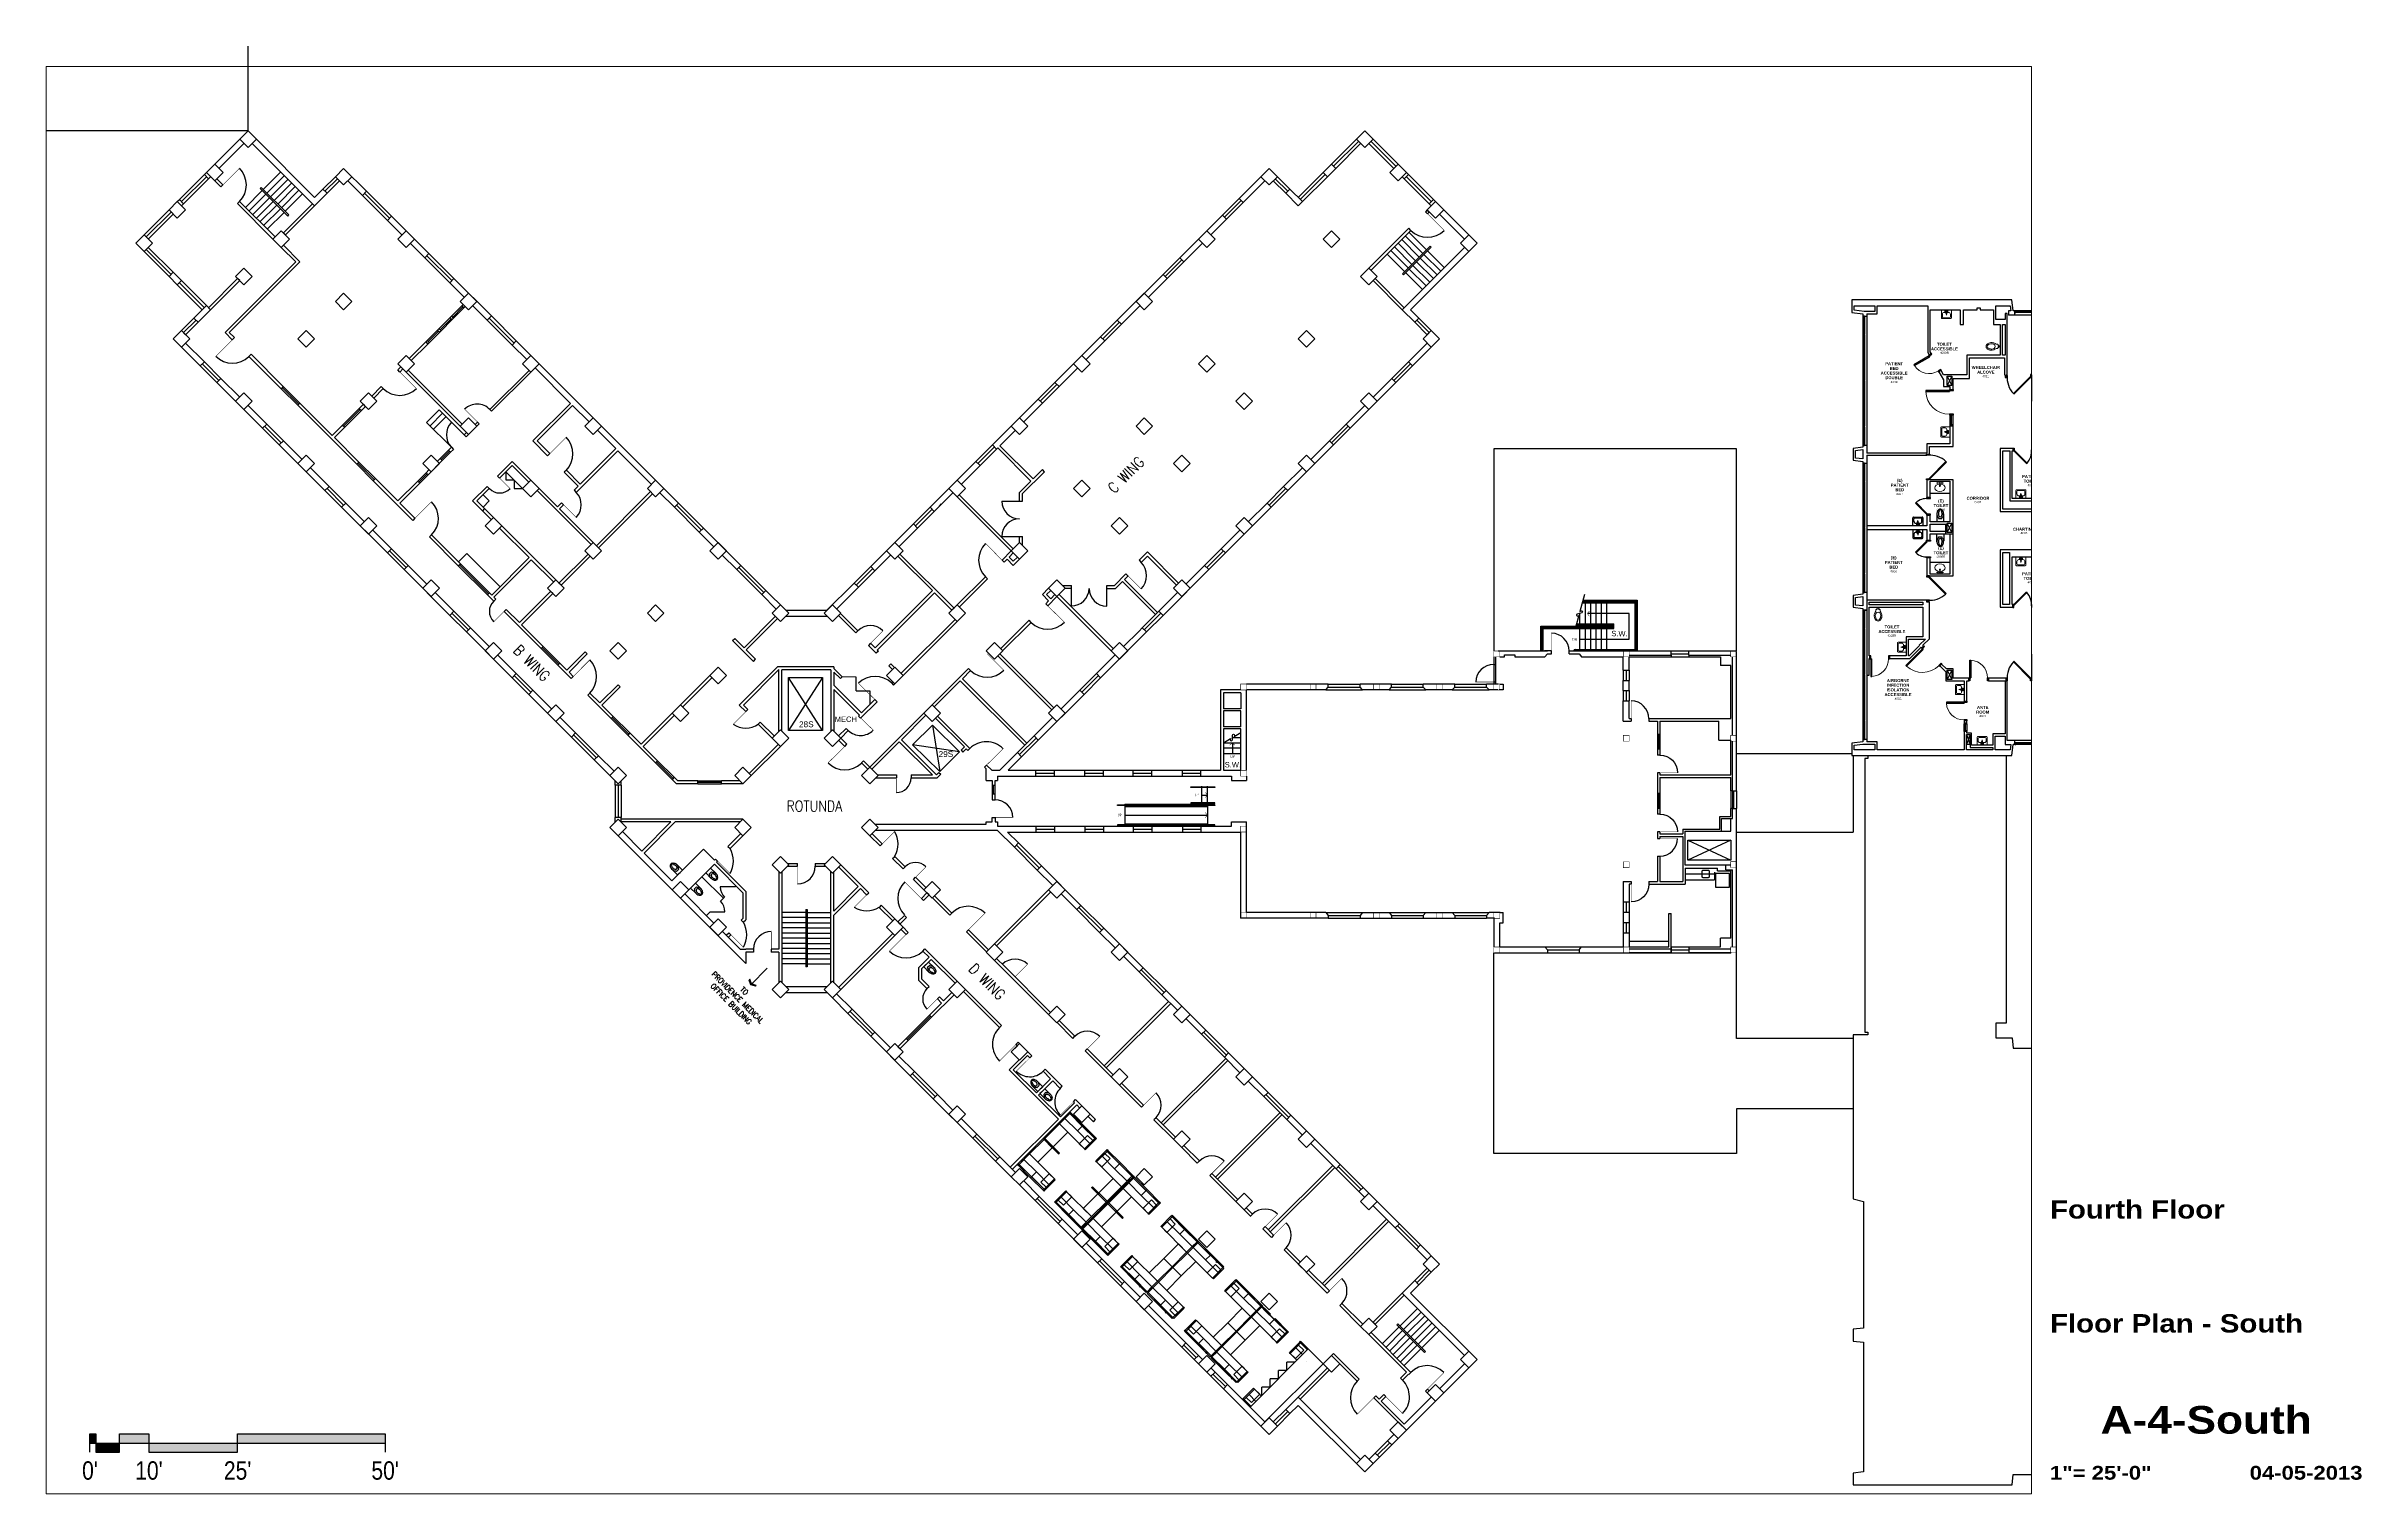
# Paper-space layout '11x17s' of a CAD drawing. Header units: inches. Extents: x 0.8 to 16.5, y 0.7 to 10.5.
# The model-space entities are those that its viewports show. They can reach past a viewport. Long polylines and large blocks are cut down to what shows.
import ezdxf
from ezdxf.enums import TextEntityAlignment as Align

# ---------------------------------------------------------------- set-up
doc = ezdxf.new("R2010")
doc.units = ezdxf.units.IN
doc.header["$LTSCALE"] = 96
doc.header["$MEASUREMENT"] = 0
doc.linetypes.add('DASHED8', pattern=[0.09375, 0.0625, -0.03125])
doc.linetypes.add('HIDDEN2', pattern=[0.1875, 0.125, -0.0625])
doc.layers.get('0').update_dxf_attribs({"linetype": 'CONTINUOUS'})
doc.layers.get('DEFPOINTS').update_dxf_attribs({"color": 31, "linetype": 'CONTINUOUS'})
for name, color, linetype in [('A-ANNO-TEXT', 4, 'CONTINUOUS'), ('A-COLS', 5, 'CONTINUOUS'), ('A-DOOR', 2, 'CONTINUOUS'), ('A-EQPM', 1, 'DASHED8'), ('A-FLOR-CASE', 3, 'CONTINUOUS'), ('A-FLOR-CASE-UPPR', 3, 'HIDDEN2'), ('A-FLOR-EVTR', 1, 'CONTINUOUS'), ('A-FLOR-HRAL', 1, 'CONTINUOUS'), ('A-FLOR-PFIX', 2, 'CONTINUOUS'), ('A-FLOR-RAMP', 2, 'CONTINUOUS'), ('A-FLOR-STRS', 2, 'CONTINUOUS'), ('A-FURN', 3, 'CONTINUOUS'), ('A-GLAZ', 2, 'CONTINUOUS'), ('A-GLAZ-SILL', 1, 'CONTINUOUS'), ('A-ROOF-LEVL-FINE', 1, 'CONTINUOUS'), ('A-SHAFT', 1, 'CONTINUOUS'), ('A-WALL-FULL', 6, 'CONTINUOUS'), ('T-TTLB', 1, 'CONTINUOUS')]:
    doc.layers.add(name, color=color, linetype=linetype)
for name, color, linetype, lineweight in [('A-AREA-IDEN', 4, 'CONTINUOUS', 9), ('A-DOOR-FRAM', 1, 'CONTINUOUS', 30), ('A-DOOR-GLAZ', 1, 'CONTINUOUS', 18), ('A-GLAZ-FRAM', 6, 'CONTINUOUS', 30)]:
    doc.layers.add(name, color=color, linetype=linetype, lineweight=lineweight)
doc.styles.add('0242-base-3fl$0$ARCHQUIK', font='ARCHQUIK')
doc.styles.add('11', font='simplex', dxfattribs={"width": 0.85, "height": 11})
doc.styles.add('ARCHQUIK', font='archquik.shx', dxfattribs={"width": 0.75})
doc.styles.add('ARIAL', font='arial.ttf')
doc.styles.add('Arial_B', font='arialbd.ttf', dxfattribs={"height": 6.088537})
doc.styles.add('ArialB', font='')
doc.styles.add('ArialN', font='ARIALN.TTF')
doc.styles.get('ArialB').set_extended_font_data('Arial Black')

# ---------------------------------------------------------------- blocks, each defined once
blk = doc.blocks.new('sheettext-11x17')
at = {"style": 'ArialB'}
blk.add_attdef('FLOOR', text='', height=0.125, dxfattribs=at).set_placement((0, 2.151), align=Align.TOP_LEFT)
for tag, p, height in [('TITLE_1', (0, 1.464), 0.125), ('TITLE_2', (0, 1.251), 0.125), ('SCALE', (0, 0.25), 0.0938)]:
    blk.add_attdef(tag, p, '', height=height, dxfattribs=at)
blk.add_attdef('DWG#', text='', height=0.188, dxfattribs=at).set_placement((1.062, 0.751), align=Align.TOP_CENTER)
blk.add_attdef('DATE', text='', height=0.0938, dxfattribs=at).set_placement((2.125, 0.25), align=Align.RIGHT)
blk = doc.blocks.new('relative_scale_25')
for points in [[(1.047, 0.937), (1.047, 1.062), (1.087, 1.062), (1.087, 0.937), (1.248, 0.937), (1.248, 1.062), (1.448, 1.062), (1.448, 0.937), (2.051, 0.937), (2.051, 1.062), (3.054, 1.062), (3.054, 0.937)], [(1.047, 0.999), (3.054, 0.999)]]:
    blk.add_lwpolyline(points)
for points in [[(1.047, 0.999), (1.047, 1.062), (1.087, 0.999), (1.087, 1.062)], [(1.087, 0.937), (1.087, 0.999), (1.248, 0.937), (1.248, 0.999)], [(1.248, 0.999), (1.248, 1.062), (1.448, 0.999), (1.448, 1.062)], [(1.448, 0.937), (1.448, 0.999), (2.051, 0.937), (2.051, 0.999)], [(2.051, 0.999), (2.051, 1.062), (3.054, 0.999), (3.054, 1.062)]]:
    blk.add_solid(points)
at = {"style": 'ArialN'}
for s, p in [("0'", (1.047, 0.75)), ("10'", (1.448, 0.75)), ("25'", (2.051, 0.75)), ("50'", (3.054, 0.75))]:
    blk.add_text(s, height=0.125, dxfattribs=at).set_placement(p, align=Align.CENTER)
blk = doc.blocks.new('P2477016')
for p, q in [((-3.603083, -23.831759), (-3.603083, -23.831759)), ((-2.504894, -21.068753), (-2.504894, -21.068753))]:
    blk.add_line(p, q)
for points in [[(-6.93083, -16.399601, -0.022673), (-7, -14.875), (-7, 0), (-3.020761, 0), (0, 0), (3.020761, 0), (7, 0), (7, -14.875)], [(-6.937926, -16.211212, -0.074934), (-6.387938, -12.562014, -0.085426), (-4.920528, -9.670474, -0.066386), (-3.550098, -8.264603), (-3.550098, -6.711212), (3.449902, -6.711212), (3.449902, -8.264603, -0.066386), (4.820333, -9.670474, -0.085426), (6.287743, -12.562014, -0.111314), (6.709134, -17.991061)], [(3.991504, -23.722377, -0.562484), (3.158962, -23.529526), (2.424162, -21.300368, -0.238976), (2.492058, -20.853364, 0.08035), (3.421006, -18.976205, 0.074934), (3.837731, -16.211212, 0.074934), (3.421006, -13.446218, 0.085426), (2.414145, -11.462194, 0.066386), (1.597345, -10.624271, 0.330534), (-1.69754, -10.624271, 0.066386), (-2.51434, -11.462194, 0.085426), (-3.521201, -13.446218, 0.074934), (-3.937926, -16.211212, 0.074934), (-3.521201, -18.976205, 0.08035), (-2.592253, -20.853364, -0.238976), (-2.524357, -21.300368), (-3.250575, -23.503493, -0.549653), (-4.069149, -23.710095)], [(-4.023967, -23.748064, 0.06085), (-2.498761, -25.015482, 0.143932), (0, -25.75)], [(-2.976493, -22.67201, 0.063273), (-1.687041, -23.754089, 0.143932), (0, -24.25)], [(0, -25.75, 0.143932), (2.498761, -25.015482, 0.107177), (4.949747, -22.564786, 0.077997), (6.431696, -19.212481, 0.065232), (7, -14.875)], [(0, -24.25, 0.143932), (1.687041, -23.754089, 0.059203), (2.902316, -22.750942)]]:
    blk.add_lwpolyline(points, format="xyb")
for centre, radius, start, end in [((5.443363, -16.211212), 12.38129, 180, 197.141641), ((2.746106, -17.043143), 9.558648, 197.141641, 216.672481), ((1.035634, -18.316811), 7.426057, 216.672481, 226.574161)]:
    blk.add_arc(centre, radius, start, end)
blk = doc.blocks.new('WC')
at = {"layer": 'A-FLOR-PFIX', "xscale": -1}
blk.add_blockref('P2477016', (0, 0), dxfattribs=at)
blk = doc.blocks.new('ARROW')
for p, q in [((0, 0), (47.9, 0)), ((41, 9), (45.5, 0)), ((41, 9), (43.2, 9)), ((45.5, 0), (41, -9)), ((43.2, 9), (47.7, 0)), ((47.7, 0), (43.2, -9)), ((41, -9), (43.2, -9))]:
    blk.add_line(p, q)
for points in [[(41, 9), (45.5, 0), (43.2, 9), (47.7, 0)], [(41, -9), (45.5, 0), (43.2, -9), (47.7, 0)]]:
    blk.add_solid(points)
blk = doc.blocks.new('DOOR-N-3-0')
at = {"const_width": 1}
blk.add_lwpolyline([(0, 0), (0, -36)], dxfattribs=at)
blk.add_arc((0, 0), 36, 180, 270)
blk = doc.blocks.new('DOOR-36')
at = {"const_width": 1}
blk.add_lwpolyline([(0, 0), (0, 36)], dxfattribs=at)
blk.add_arc((0, 0), 36, 0, 90)
blk = doc.blocks.new('Work Station')
at = {"layer": 'A-FURN'}
for points in [[(-1213.1, 802.4), (-1214.8, 804.2), (-1236, 783), (-1234.3, 781.2)], [(-1211.3, 804.2), (-1213.1, 805.9), (-1214.8, 804.2), (-1213.1, 802.4)], [(-1187.6, 776.9), (-1185.8, 778.7), (-1211.3, 804.2), (-1213.1, 802.4)], [(-1234.3, 781.2), (-1236, 783), (-1265.7, 753.3), (-1264, 751.5)], [(-1217.3, 764.2), (-1234.3, 781.2), (-1264, 751.5), (-1247, 734.5)], [(-1162.1, 751.5), (-1213.1, 802.4), (-1234.3, 781.2), (-1183.4, 730.3)], [(-1187.6, 776.9), (-1213.1, 802.4), (-1223, 792.5), (-1197.5, 767)], [(-1162.1, 751.5), (-1187.6, 776.9), (-1197.5, 767), (-1172, 741.6)], [(-1166.4, 747.2), (-1177, 757.9), (-1194, 740.9), (-1183.4, 730.3)], [(-1162.1, 751.5), (-1160.4, 753.3), (-1185.8, 778.7), (-1187.6, 776.9)], [(-1295.4, 720), (-1297.2, 721.8), (-1318.4, 700.6), (-1316.6, 698.8)], [(-1244.5, 669.1), (-1295.4, 720), (-1316.6, 698.8), (-1265.7, 647.9)], [(-1281.3, 683.3), (-1306.7, 708.7), (-1316.6, 698.8), (-1291.2, 673.4)], [(-1265.7, 749.7), (-1267.5, 751.5), (-1297.2, 721.8), (-1295.4, 720)], [(-1248.8, 732.8), (-1265.7, 749.7), (-1295.4, 720), (-1278.5, 703.1)], [(-1264, 751.5), (-1265.7, 753.3), (-1267.5, 751.5), (-1265.7, 749.7)], [(-1236, 720), (-1234.3, 721.8), (-1264, 751.5), (-1265.7, 749.7)], [(-1160.4, 749.7), (-1162.1, 751.5), (-1183.4, 730.3), (-1181.6, 728.5)], [(-1158.6, 751.5), (-1160.4, 753.3), (-1162.1, 751.5), (-1160.4, 749.7)], [(-1316.6, 698.8), (-1318.4, 700.6), (-1320.2, 698.8), (-1318.4, 697)], [(-1293, 671.6), (-1291.2, 673.4), (-1316.6, 698.8), (-1318.4, 697)], [(-1267.5, 646.1), (-1265.7, 647.9), (-1291.2, 673.4), (-1293, 671.6)], [(-1255.8, 657.8), (-1281.3, 683.3), (-1291.2, 673.4), (-1265.7, 647.9)], [(-1244.5, 669.1), (-1255.1, 679.7), (-1272.1, 662.7), (-1261.5, 652.1)], [(-1242.8, 667.3), (-1244.5, 669.1), (-1265.7, 647.9), (-1264, 646.1)], [(-1264, 646.1), (-1265.7, 647.9), (-1267.5, 646.1), (-1265.7, 644.4)]]:
    blk.add_lwpolyline(points, close=True, dxfattribs=at)
blk = doc.blocks.new('Summit-door-single-wrapped - 48x84-N-4089970-258679-fp04')
at = {"layer": 'A-DOOR', "lineweight": 30}
for p, q in [((18.8, 48.6), (18.8, 0.6)), ((20.7, 48.6), (18.8, 48.6)), ((20.7, 0.6), (20.7, 48.6)), ((18.8, 40.6), (20.7, 40.6)), ((18.8, 35.6), (20.7, 35.6)), ((20.7, 0.6), (18.8, 0.6))]:
    blk.add_line(p, q, dxfattribs=at)
at = {"layer": 'A-DOOR', "lineweight": 9}
blk.add_arc((20.7, 0.6), 48.2, 92.3789, 180.0014, dxfattribs=at)
at = {"layer": 'A-DOOR-FRAM'}
for p, q in [((-29.3, 0.6), (-29.3, 0.1)), ((-27.3, 0.6), (-29.3, 0.6)), ((-27.3, -5.7), (-27.3, 0.6)), ((22.7, 0.6), (20.7, 0.6)), ((20.7, 0.6), (20.7, -5.7)), ((22.7, 0.1), (22.7, 0.6)), ((-29.3, -5.2), (-29.3, -5.7)), ((-29.3, -5.7), (-27.3, -5.7)), ((20.7, -5.7), (22.7, -5.7)), ((22.7, -5.7), (22.7, -5.2))]:
    blk.add_line(p, q, dxfattribs=at)
at = {"layer": 'A-DOOR-GLAZ', "lineweight": 9}
blk.add_line((19.8, 35.6), (19.8, 40.6), dxfattribs=at)
blk = doc.blocks.new('Summit-door-single-wrapped - 36x84-G-4090019-258679-fp04')
at = {"layer": 'A-DOOR', "lineweight": 30}
for p, q in [((12.8, 36.6), (12.8, 0.6)), ((14.7, 36.6), (12.8, 36.6)), ((12.8, 28.6), (14.7, 28.6)), ((12.8, 8.6), (14.7, 8.6)), ((14.7, 0.6), (12.8, 0.6)), ((14.7, 0.6), (14.7, 36.6))]:
    blk.add_line(p, q, dxfattribs=at)
at = {"layer": 'A-DOOR', "lineweight": 9}
blk.add_arc((14.7, 0.6), 36.1, 93.1725, 180.0016, dxfattribs=at)
at = {"layer": 'A-DOOR-FRAM'}
for p, q in [((-23.3, 0.6), (-23.3, 0.1)), ((-21.3, 0.6), (-23.3, 0.6)), ((-21.3, -5.7), (-21.3, 0.6)), ((16.7, 0.6), (14.7, 0.6)), ((14.7, 0.6), (14.7, -5.7)), ((16.7, 0.1), (16.7, 0.6)), ((-23.3, -5.2), (-23.3, -5.7)), ((-23.3, -5.7), (-21.3, -5.7)), ((14.7, -5.7), (16.7, -5.7)), ((16.7, -5.7), (16.7, -5.2))]:
    blk.add_line(p, q, dxfattribs=at)
at = {"layer": 'A-DOOR-GLAZ', "lineweight": 9}
blk.add_line((13.8, 8.6), (13.8, 28.6), dxfattribs=at)
blk = doc.blocks.new('Summit-door-single-wrapped - 36x84-F-4090015-258679-fp04')
at = {"layer": 'A-DOOR', "lineweight": 30}
for p, q in [((12.8, 36.6), (12.8, 0.6)), ((14.7, 36.6), (12.8, 36.6)), ((14.7, 0.6), (12.8, 0.6)), ((14.7, 0.6), (14.7, 36.6))]:
    blk.add_line(p, q, dxfattribs=at)
at = {"layer": 'A-DOOR', "lineweight": 9}
blk.add_arc((14.7, 0.6), 36.1, 93.1725, 180.0016, dxfattribs=at)
at = {"layer": 'A-DOOR-FRAM'}
for p, q in [((-23.3, 0.6), (-23.3, 0.1)), ((-21.3, 0.6), (-23.3, 0.6)), ((-21.3, -5.7), (-21.3, 0.6)), ((16.7, 0.6), (14.7, 0.6)), ((14.7, 0.6), (14.7, -5.7)), ((16.7, 0.1), (16.7, 0.6)), ((-23.3, -5.2), (-23.3, -5.7)), ((-23.3, -5.7), (-21.3, -5.7)), ((14.7, -5.7), (16.7, -5.7)), ((16.7, -5.7), (16.7, -5.2))]:
    blk.add_line(p, q, dxfattribs=at)
blk = doc.blocks.new('Summit-door-single-wrapped - 48x84-N-4089940-258679-fp04')
at = {"layer": 'A-DOOR', "lineweight": 30}
for p, q in [((18.8, 49.6), (18.8, 1.6)), ((20.7, 49.6), (18.8, 49.6)), ((20.7, 1.6), (20.7, 49.6)), ((18.8, 41.6), (20.7, 41.6)), ((18.8, 36.6), (20.7, 36.6)), ((20.7, 1.6), (18.8, 1.6))]:
    blk.add_line(p, q, dxfattribs=at)
at = {"layer": 'A-DOOR', "lineweight": 9}
blk.add_arc((20.7, 1.6), 48.2, 92.3789, 180.0014, dxfattribs=at)
at = {"layer": 'A-DOOR-FRAM'}
for p, q in [((-29.3, 1.6), (-29.3, 1.1)), ((-27.3, 1.6), (-29.3, 1.6)), ((-27.3, -6.7), (-27.3, 1.6)), ((22.7, 1.6), (20.7, 1.6)), ((20.7, 1.6), (20.7, -6.7)), ((22.7, 1.1), (22.7, 1.6)), ((-29.3, -6.2), (-29.3, -6.7)), ((-29.3, -6.7), (-27.3, -6.7)), ((20.7, -6.7), (22.7, -6.7)), ((22.7, -6.7), (22.7, -6.2))]:
    blk.add_line(p, q, dxfattribs=at)
at = {"layer": 'A-DOOR-GLAZ', "lineweight": 9}
blk.add_line((19.8, 36.6), (19.8, 41.6), dxfattribs=at)
blk = doc.blocks.new('Summit-door-single-wrapped - 36x84-N-4089973-258679-fp04')
at = {"layer": 'A-DOOR', "lineweight": 30}
for p, q in [((14.7, -0.6), (12.8, -0.6)), ((12.8, -36.6), (12.8, -0.6)), ((12.8, -23.6), (14.7, -23.6)), ((12.8, -28.6), (14.7, -28.6)), ((14.7, -36.6), (12.8, -36.6)), ((14.7, -0.6), (14.7, -36.6))]:
    blk.add_line(p, q, dxfattribs=at)
at = {"layer": 'A-DOOR', "lineweight": 9}
blk.add_arc((14.7, -0.6), 36.1, 179.9984, 266.8275, dxfattribs=at)
at = {"layer": 'A-DOOR-FRAM'}
for p, q in [((-23.3, 5.7), (-21.3, 5.7)), ((-23.3, 5.2), (-23.3, 5.7)), ((-21.3, 5.7), (-21.3, -0.6)), ((14.7, 5.7), (16.7, 5.7)), ((14.7, -0.6), (14.7, 5.7)), ((16.7, 5.7), (16.7, 5.2)), ((-23.3, -0.6), (-23.3, -0.1)), ((-21.3, -0.6), (-23.3, -0.6)), ((16.7, -0.6), (14.7, -0.6)), ((16.7, -0.1), (16.7, -0.6))]:
    blk.add_line(p, q, dxfattribs=at)
at = {"layer": 'A-DOOR-GLAZ', "lineweight": 9}
blk.add_line((13.8, -23.6), (13.8, -28.6), dxfattribs=at)
blk = doc.blocks.new('cw-countertop-one-side - cw-countertop-one-side-24D-V23-258679-fp04')
at = {"layer": 'A-FLOR-CASE'}
blk.add_line((-23.9, -11.5), (15.6, -11.5), dxfattribs=at)
blk = doc.blocks.new('cw-countertop-one-side - cw-countertop-one-side-24D-V24-258679-fp04')
at = {"layer": 'A-FLOR-CASE'}
blk.add_line((15.6, 11.5), (-23.9, 11.5), dxfattribs=at)
blk = doc.blocks.new('Summit-door-single-wrapped - 36x84-F-4089993-258679-fp04')
at = {"layer": 'A-DOOR', "lineweight": 30}
for p, q in [((14.7, -1.6), (12.8, -1.6)), ((12.8, -37.6), (12.8, -1.6)), ((14.7, -37.6), (12.8, -37.6)), ((14.7, -1.6), (14.7, -37.6))]:
    blk.add_line(p, q, dxfattribs=at)
at = {"layer": 'A-DOOR', "lineweight": 9}
blk.add_arc((14.7, -1.6), 36.1, 179.9984, 266.8275, dxfattribs=at)
at = {"layer": 'A-DOOR-FRAM'}
for p, q in [((-23.3, 6.7), (-21.3, 6.7)), ((-23.3, 6.2), (-23.3, 6.7)), ((-21.3, 6.7), (-21.3, -1.6)), ((14.7, 6.7), (16.7, 6.7)), ((14.7, -1.6), (14.7, 6.7)), ((-23.3, -1.6), (-23.3, -1.1)), ((-21.3, -1.6), (-23.3, -1.6)), ((16.7, -1.6), (14.7, -1.6))]:
    blk.add_line(p, q, dxfattribs=at)
blk = doc.blocks.new('Summit-door-single-wrapped - 36x84-F-4090005-258679-fp04')
at = {"layer": 'A-DOOR', "lineweight": 30}
for p, q in [((12.8, 37.6), (12.8, 1.6)), ((14.7, 37.6), (12.8, 37.6)), ((14.7, 1.6), (12.8, 1.6)), ((14.7, 1.6), (14.7, 37.6))]:
    blk.add_line(p, q, dxfattribs=at)
at = {"layer": 'A-DOOR', "lineweight": 9}
blk.add_arc((14.7, 1.6), 36.1, 93.1725, 180.0016, dxfattribs=at)
at = {"layer": 'A-DOOR-FRAM'}
for p, q in [((-23.3, 1.6), (-23.3, 1.1)), ((-21.3, 1.6), (-23.3, 1.6)), ((-21.3, -6.7), (-21.3, 1.6)), ((16.7, 1.6), (14.7, 1.6)), ((14.7, 1.6), (14.7, -6.7)), ((-23.3, -6.2), (-23.3, -6.7)), ((-23.3, -6.7), (-21.3, -6.7)), ((14.7, -6.7), (16.7, -6.7))]:
    blk.add_line(p, q, dxfattribs=at)

msp = doc.modelspace()

# ---------------------------------------------------------------- linework, layer by layer
at = {"layer": 'A-ANNO-TEXT'}
msp.add_lwpolyline([(-279.7, 1978.4), (-288.9, 1943.8), (-286.5, 1945.3, -0.885043), (-285.4, 1940.9), (-294.7, 1938.4, 0.82062), (-293.5, 1934.1), (-291.1, 1935.7), (-297.1, 1913.4)], format="xyb", dxfattribs=at)
at = {"layer": 'A-COLS'}
for points in [[(-3006.1, 2890.3), (-3023.1, 2907.3), (-3006.1, 2924.3), (-2989.1, 2907.3)], [(-727.9, 2890.3), (-711, 2907.3), (-727.9, 2924.3), (-744.9, 2907.3)], [(-3074, 2822.4), (-3091, 2839.4), (-3074, 2856.4), (-3057, 2839.4)], [(-2811, 2814), (-2827.9, 2830.9), (-2811, 2847.9), (-2794, 2830.9)], [(-923.1, 2814), (-906.1, 2830.9), (-923.1, 2847.9), (-940.1, 2830.9)], [(-660.1, 2822.4), (-643.1, 2839.4), (-660.1, 2856.4), (-677, 2839.4)], [(-3133.4, 2763), (-3150.4, 2780), (-3167.3, 2763), (-3150.4, 2746.1)], [(-600.7, 2763), (-583.7, 2780), (-566.7, 2763), (-583.7, 2746.1)], [(-3201.3, 2695.2), (-3218.2, 2712.1), (-3235.2, 2695.2), (-3218.2, 2678.2)], [(-2938.2, 2686.7), (-2955.2, 2703.6), (-2938.2, 2720.6), (-2921.3, 2703.6)], [(-2683.7, 2686.7), (-2700.6, 2703.6), (-2683.7, 2720.6), (-2666.7, 2703.6)], [(-1050.4, 2686.7), (-1033.4, 2703.6), (-1050.4, 2720.6), (-1067.4, 2703.6)], [(-795.8, 2686.7), (-778.9, 2703.6), (-795.8, 2720.6), (-812.8, 2703.6)], [(-532.8, 2695.2), (-515.8, 2712.1), (-498.8, 2695.2), (-515.8, 2678.2)], [(-2997.6, 2627.3), (-3014.6, 2644.2), (-3031.6, 2627.3), (-3014.6, 2610.3)], [(-736.4, 2627.3), (-719.5, 2644.2), (-702.5, 2627.3), (-719.5, 2610.3)], [(-2811, 2559.4), (-2827.9, 2576.4), (-2811, 2593.3), (-2794, 2576.4)], [(-2556.4, 2559.4), (-2573.4, 2576.4), (-2556.4, 2593.3), (-2539.4, 2576.4)], [(-1177.7, 2559.4), (-1160.7, 2576.4), (-1177.7, 2593.3), (-1194.6, 2576.4)], [(-3124.9, 2500), (-3141.9, 2517), (-3158.9, 2500), (-3141.9, 2483)], [(-2870.4, 2500), (-2887.3, 2517), (-2904.3, 2500), (-2887.3, 2483)], [(-863.7, 2500), (-846.7, 2517), (-829.8, 2500), (-846.7, 2483)], [(-609.1, 2500), (-592.2, 2517), (-575.2, 2500), (-592.2, 2483)], [(-2683.7, 2432.1), (-2700.6, 2449.1), (-2683.7, 2466.1), (-2666.7, 2449.1)], [(-2429.1, 2432.1), (-2446.1, 2449.1), (-2429.1, 2466.1), (-2412.1, 2449.1)], [(-1304.9, 2432.1), (-1288, 2449.1), (-1304.9, 2466.1), (-1321.9, 2449.1)], [(-1050.4, 2432.1), (-1033.4, 2449.1), (-1050.4, 2466.1), (-1067.4, 2449.1)], [(-2997.6, 2372.7), (-3014.6, 2389.7), (-3031.6, 2372.7), (-3014.6, 2355.7)], [(-2743.1, 2372.7), (-2760, 2389.7), (-2777, 2372.7), (-2760, 2355.7)], [(-991, 2372.7), (-974, 2389.7), (-957, 2372.7), (-974, 2355.7)], [(-736.4, 2372.7), (-719.5, 2389.7), (-702.5, 2372.7), (-719.5, 2355.7)], [(-2556.4, 2304.8), (-2573.4, 2321.8), (-2556.4, 2338.8), (-2539.4, 2321.8)], [(-2301.8, 2304.8), (-2318.8, 2321.8), (-2301.8, 2338.8), (-2284.9, 2321.8)], [(-1432.2, 2304.8), (-1415.3, 2321.8), (-1432.2, 2338.8), (-1449.2, 2321.8)], [(-1177.7, 2304.8), (-1160.7, 2321.8), (-1177.7, 2338.8), (-1194.6, 2321.8)], [(-2870.4, 2245.4), (-2887.3, 2262.4), (-2904.3, 2245.4), (-2887.3, 2228.5)], [(-2615.8, 2245.4), (-2632.8, 2262.4), (-2649.7, 2245.4), (-2632.8, 2228.5)], [(-1118.3, 2245.4), (-1101.3, 2262.4), (-1084.3, 2245.4), (-1101.3, 2228.5)], [(-863.7, 2245.4), (-846.7, 2262.4), (-829.8, 2245.4), (-846.7, 2228.5)], [(-2429.1, 2177.6), (-2446.1, 2194.5), (-2429.1, 2211.5), (-2412.1, 2194.5)], [(-2174.6, 2177.6), (-2191.5, 2194.5), (-2174.6, 2211.5), (-2157.6, 2194.5)], [(-1559.5, 2177.6), (-1542.5, 2194.5), (-1559.5, 2211.5), (-1576.5, 2194.5)], [(-1304.9, 2177.6), (-1288, 2194.5), (-1304.9, 2211.5), (-1321.9, 2194.5)], [(-2743.1, 2118.2), (-2760, 2135.1), (-2777, 2118.2), (-2760, 2101.2)], [(-2488.5, 2118.2), (-2505.5, 2135.1), (-2522.5, 2118.2), (-2505.5, 2101.2)], [(-1245.5, 2118.2), (-1228.6, 2135.1), (-1211.6, 2118.2), (-1228.6, 2101.2)], [(-991, 2118.2), (-974, 2135.1), (-957, 2118.2), (-974, 2101.2)], [(-2301.8, 2050.3), (-2318.8, 2067.2), (-2301.8, 2084.2), (-2284.9, 2067.2)], [(-2047.3, 2050.3), (-2064.2, 2067.2), (-2047.3, 2084.2), (-2030.3, 2067.2)], [(-1686.8, 2050.3), (-1669.8, 2067.2), (-1686.8, 2084.2), (-1703.8, 2067.2)], [(-1432.2, 2050.3), (-1415.3, 2067.2), (-1432.2, 2084.2), (-1449.2, 2067.2)], [(-2615.8, 1990.9), (-2632.8, 2007.9), (-2649.7, 1990.9), (-2632.8, 1973.9)], [(-2361.2, 1990.9), (-2378.2, 2007.9), (-2395.2, 1990.9), (-2378.2, 1973.9)], [(-1372.8, 1990.9), (-1355.9, 2007.9), (-1338.9, 1990.9), (-1355.9, 1973.9)], [(-1118.3, 1990.9), (-1101.3, 2007.9), (-1084.3, 1990.9), (-1101.3, 1973.9)], [(-2174.6, 1923), (-2191.5, 1940), (-2174.6, 1956.9), (-2157.6, 1940)], [(-1920, 1923), (-1937, 1940), (-1920, 1956.9), (-1903, 1940)], [(-1814.1, 1923), (-1797.1, 1940), (-1814.1, 1956.9), (-1831, 1940)], [(-1559.5, 1923), (-1542.5, 1940), (-1559.5, 1956.9), (-1576.5, 1940)], [(-2488.5, 1863.6), (-2505.5, 1880.6), (-2522.5, 1863.6), (-2505.5, 1846.6)], [(-2234, 1863.6), (-2250.9, 1880.6), (-2267.9, 1863.6), (-2250.9, 1846.6)], [(-1500.1, 1863.6), (-1483.1, 1880.6), (-1466.2, 1863.6), (-1483.1, 1846.6)], [(-1245.5, 1863.6), (-1228.6, 1880.6), (-1211.6, 1863.6), (-1228.6, 1846.6)], [(-2047.3, 1795.7), (-2064.2, 1812.7), (-2047.3, 1829.7), (-2030.3, 1812.7)], [(-1686.8, 1795.7), (-1669.8, 1812.7), (-1686.8, 1829.7), (-1703.8, 1812.7)], [(-2361.2, 1736.3), (-2378.2, 1753.3), (-2395.2, 1736.3), (-2378.2, 1719.4)], [(-2106.7, 1736.3), (-2123.6, 1753.3), (-2140.6, 1736.3), (-2123.6, 1719.4)], [(-1627.4, 1736.3), (-1610.4, 1753.3), (-1593.4, 1736.3), (-1610.4, 1719.4)], [(-1372.8, 1736.3), (-1355.9, 1753.3), (-1338.9, 1736.3), (-1355.9, 1719.4)], [(-1920, 1668.4), (-1937, 1685.4), (-1920, 1702.4), (-1903, 1685.4)], [(-1814.1, 1668.4), (-1797.1, 1685.4), (-1814.1, 1702.4), (-1831, 1685.4)], [(-2234, 1609), (-2250.9, 1626), (-2267.9, 1609), (-2250.9, 1592.1)], [(-1979.4, 1609), (-1996.4, 1626), (-2013.3, 1609), (-1996.4, 1592.1)], [(-1754.7, 1609), (-1737.7, 1626), (-1720.7, 1609), (-1737.7, 1592.1)], [(-2234, 1503.1), (-2250.9, 1520.1), (-2267.9, 1503.1), (-2250.9, 1486.1)], [(-1996.4, 1520.1), (-1979.4, 1503.1), (-1996.4, 1486.1), (-2013.3, 1503.1)], [(-1754.7, 1503.1), (-1737.7, 1486.1), (-1720.7, 1503.1), (-1737.7, 1520.1)], [(-1920, 1443.7), (-1903, 1426.7), (-1920, 1409.8), (-1937, 1426.7)], [(-1814.1, 1443.7), (-1797.1, 1426.7), (-1814.1, 1409.8), (-1831, 1426.7)], [(-2140.6, 1375.8), (-2123.6, 1392.8), (-2106.7, 1375.8), (-2123.6, 1358.9)], [(-1627.4, 1375.8), (-1610.4, 1358.9), (-1593.4, 1375.8), (-1610.4, 1392.8)], [(-1372.8, 1375.8), (-1355.9, 1358.9), (-1338.9, 1375.8), (-1355.9, 1392.8)], [(-2064.2, 1299.5), (-2047.3, 1316.4), (-2030.3, 1299.5), (-2047.3, 1282.5)], [(-1686.8, 1316.4), (-1669.8, 1299.5), (-1686.8, 1282.5), (-1703.8, 1299.5)], [(-1500.1, 1248.5), (-1483.1, 1231.6), (-1466.2, 1248.5), (-1483.1, 1265.5)], [(-1245.5, 1248.5), (-1228.6, 1231.6), (-1211.6, 1248.5), (-1228.6, 1265.5)], [(-1920, 1189.1), (-1903, 1172.2), (-1920, 1155.2), (-1937, 1172.2)], [(-1559.5, 1189.1), (-1542.5, 1172.2), (-1559.5, 1155.2), (-1576.5, 1172.2)], [(-1372.8, 1121.3), (-1355.9, 1104.3), (-1338.9, 1121.3), (-1355.9, 1138.2)], [(-1118.3, 1121.3), (-1101.3, 1104.3), (-1084.3, 1121.3), (-1101.3, 1138.2)], [(-1686.8, 1061.9), (-1669.8, 1044.9), (-1686.8, 1027.9), (-1703.8, 1044.9)], [(-1432.2, 1061.9), (-1415.3, 1044.9), (-1432.2, 1027.9), (-1449.2, 1044.9)], [(-1245.5, 994), (-1228.6, 977), (-1211.6, 994), (-1228.6, 1011)], [(-991, 994), (-974, 977), (-957, 994), (-974, 1011)], [(-1559.5, 934.6), (-1542.5, 917.6), (-1559.5, 900.6), (-1576.5, 917.6)], [(-1304.9, 934.6), (-1288, 917.6), (-1304.9, 900.6), (-1321.9, 917.6)], [(-1118.3, 866.7), (-1101.3, 849.7), (-1084.3, 866.7), (-1101.3, 883.7)], [(-863.7, 866.7), (-846.7, 849.7), (-829.8, 866.7), (-846.7, 883.7)], [(-1432.2, 807.3), (-1415.3, 790.3), (-1432.2, 773.4), (-1449.2, 790.3)], [(-1177.7, 807.3), (-1160.7, 790.3), (-1177.7, 773.4), (-1194.6, 790.3)], [(-991, 739.4), (-974, 722.5), (-957, 739.4), (-974, 756.4)], [(-736.4, 739.4), (-719.5, 722.5), (-702.5, 739.4), (-719.5, 756.4)], [(-1304.9, 680), (-1288, 663.1), (-1304.9, 646.1), (-1321.9, 663.1)], [(-1050.4, 680), (-1033.4, 663.1), (-1050.4, 646.1), (-1067.4, 663.1)], [(-863.7, 612.1), (-846.7, 595.2), (-829.8, 612.1), (-846.7, 629.1)], [(-609.1, 612.1), (-592.2, 595.2), (-575.2, 612.1), (-592.2, 629.1)], [(-1177.7, 552.8), (-1160.7, 535.8), (-1177.7, 518.8), (-1194.6, 535.8)], [(-923.1, 552.8), (-906.1, 535.8), (-923.1, 518.8), (-940.1, 535.8)], [(-736.4, 484.9), (-719.5, 467.9), (-702.5, 484.9), (-719.5, 501.8)], [(-1050.4, 425.5), (-1033.4, 408.5), (-1050.4, 391.5), (-1067.4, 408.5)], [(-795.8, 425.5), (-778.9, 408.5), (-795.8, 391.5), (-812.8, 408.5)], [(-532.8, 417), (-515.8, 400), (-498.8, 417), (-515.8, 434)], [(-600.7, 349.1), (-583.7, 332.1), (-566.7, 349.1), (-583.7, 366.1)], [(-923.1, 298.2), (-906.1, 281.2), (-923.1, 264.3), (-940.1, 281.2)], [(-660.1, 289.7), (-643.1, 272.7), (-660.1, 255.8), (-677, 272.7)], [(-727.9, 221.8), (-711, 204.9), (-727.9, 187.9), (-744.9, 204.9)]]:
    msp.add_lwpolyline(points, close=True, dxfattribs=at)
at = {"layer": 'A-COLS', "const_width": 1}
for points in [[(-452.5, 1863.1), (-452.5, 1851.1), (-464.5, 1851.1), (-464.5, 1863.1)], [(-188.5, 1863.1), (-188.5, 1851.1), (-200.5, 1851.1), (-200.5, 1863.1)], [(30.5, 1863.1), (30.5, 1851.1), (18.5, 1851.1), (18.5, 1863.1)], [(-969.1, 1783.5), (-969.1, 1795.5), (-981.1, 1795.5), (-981.1, 1783.5)], [(-827.5, 1795.5), (-827.5, 1783.5), (-839.5, 1783.5), (-839.5, 1795.5)], [(-698.5, 1795.5), (-698.5, 1783.5), (-710.5, 1783.5), (-710.5, 1795.5)], [(-569.5, 1795.5), (-569.5, 1783.5), (-581.5, 1783.5), (-581.5, 1795.5)], [(-452.5, 1795.5), (-452.5, 1783.5), (-464.5, 1783.5), (-464.5, 1795.5)], [(-188.5, 1690.9), (-188.5, 1678.9), (-200.5, 1678.9), (-200.5, 1690.9)], [(30.5, 1690.9), (30.5, 1678.9), (18.5, 1678.9), (18.5, 1690.9)], [(-969.1, 1619.5), (-969.1, 1607.5), (-981.1, 1607.5), (-981.1, 1619.5)], [(-969.1, 1493.5), (-969.1, 1505.5), (-981.1, 1505.5), (-981.1, 1493.5)], [(-188.5, 1420.9), (-188.5, 1432.9), (-200.5, 1432.9), (-200.5, 1420.9)], [(30.5, 1421.1), (30.5, 1433.1), (18.5, 1433.1), (18.5, 1421.1)], [(-969.1, 1317.5), (-969.1, 1329.5), (-981.1, 1329.5), (-981.1, 1317.5)], [(-827.5, 1317.5), (-827.5, 1329.5), (-839.5, 1329.5), (-839.5, 1317.5)], [(-698.5, 1317.5), (-698.5, 1329.5), (-710.5, 1329.5), (-710.5, 1317.5)], [(-569.5, 1317.5), (-569.5, 1329.5), (-581.5, 1329.5), (-581.5, 1317.5)], [(-452.5, 1317.5), (-452.5, 1329.5), (-464.5, 1329.5), (-464.5, 1317.5)], [(-452.5, 1247), (-452.5, 1259), (-464.5, 1259), (-464.5, 1247)], [(-188.5, 1247), (-188.5, 1259), (-200.5, 1259), (-200.5, 1247)], [(30.5, 1247), (30.5, 1259), (18.5, 1259), (18.5, 1247)]]:
    msp.add_lwpolyline(points, close=True, dxfattribs=at)
at = {"layer": 'A-COLS'}
for points in [[(-1814.1, 1155.2), (-1831, 1172.2), (-1814.1, 1189.1)], [(-1814.1, 1189.1), (-1797.1, 1172.2), (-1814.1, 1155.2)]]:
    msp.add_lwpolyline(points, dxfattribs=at)
at = {"layer": 'A-DOOR'}
for p, q in [((595.2, 2388.2), (629.1, 2422.1)), ((630.4, 2420.9), (596.4, 2386.9)), ((630.4, 2420.9), (629.1, 2422.1)), ((596.4, 2386.9), (595.2, 2388.2)), ((596.5, 2270.7), (597.7, 2272)), ((596.5, 2270.7), (622, 2245.3)), ((623.2, 2246.5), (597.7, 2272)), ((-2479.8, 2211.5), (-2479.8, 2228.5)), ((418, 2262.6), (418, 2264.6)), ((418, 2264.6), (425, 2264.6)), ((425, 2262.6), (418, 2262.6)), ((457.7, 2249.8), (423.8, 2215.9)), ((425, 2264.6), (425, 2262.6)), ((425, 2214.6), (458.9, 2248.6)), ((458.9, 2248.6), (457.7, 2249.8)), ((622, 2245.3), (623.2, 2246.5)), ((-2463.1, 2211.5), (-2479.8, 2211.5)), ((-2463.1, 2211.5), (-2463.1, 2194.7)), ((-2463.1, 2194.7), (-2446.1, 2194.7)), ((418, 2212.6), (418, 2214.6)), ((418, 2214.6), (425, 2214.6)), ((425, 2212.6), (418, 2212.6)), ((425, 2214.6), (423.8, 2215.9)), ((425, 2214.6), (425, 2212.6)), ((-1468.3, 2168.8), (-1432.3, 2168.8)), ((395.4, 2164.6), (396.6, 2165.9)), ((418, 2142), (395.4, 2164.6)), ((396.6, 2165.9), (419.2, 2143.2)), ((418, 2142), (419.2, 2143.2)), ((-1468.2, 2096.7), (-1432.2, 2096.8)), ((418, 2087), (395.4, 2064.4)), ((396.6, 2063.1), (419.2, 2085.8)), ((418, 2087), (419.2, 2085.8)), ((395.4, 2064.4), (396.6, 2063.1)), ((-1326.4, 1954.9), (-1326.3, 1990.9)), ((-1254.3, 1954.7), (-1254.3, 1990.7)), ((424.3, 2014.4), (423, 2013.1)), ((457, 1979.2), (423, 2013.1)), ((424.3, 2014.4), (458.2, 1980.4)), ((458.2, 1980.4), (457, 1979.2)), ((596.3, 1958.2), (621.7, 1983.7)), ((596.3, 1958.2), (597.5, 1957)), ((622.9, 1982.5), (597.5, 1957)), ((621.7, 1983.7), (622.9, 1982.5)), ((-1765.8, 1809.7), (-1794.1, 1810.1)), ((-1765.8, 1781.8), (-1765.8, 1809.7)), ((596.4, 1842.1), (595.2, 1840.8)), ((595.2, 1840.8), (629.1, 1806.9)), ((630.4, 1808.1), (596.4, 1842.1)), ((630.4, 1808.1), (629.1, 1806.9)), ((-1765.8, 1781.8), (-1737.9, 1781.8)), ((-1737.9, 1781.8), (-1737.5, 1753.5)), ((-2012.6, 1381.7), (-2042.6, 1381.7)), ((-2063.3, 1331), (-2033.3, 1331))]:
    msp.add_line(p, q, dxfattribs=at)
for points, const_width in [([(-3057.5, 2814), (-3023.6, 2847.9)], 1), ([(-566, 2721.3), (-600, 2755.2)], 1), ([(-3037.9, 2498.4), (-3071.9, 2464.4)], 1), ([(-2696.5, 2432.6), (-2662.5, 2398.6)], 1), ([(-2565.5, 2304.2), (-2591, 2329.6)], 1), ([(-2538.8, 2330.9), (-2564.2, 2356.4)], 1), ([(-2391.2, 2265.2), (-2357.2, 2299.1)], 1), ([(-2492.8, 2215.7), (-2471.3, 2194.3)], 1), ([(-2665.7, 2133.6), (-2631.8, 2167.6)], 1), ([(-2362.2, 2161.2), (-2336.7, 2135.8)], 1), ([(-1501.4, 2082.4), (-1467.7, 2048.2)], 1), ([(-1184.1, 1989.5), (-1211.3, 2016.7)], 0.8), ([(-2483.5, 1943.9), (-2504.9, 1922.5)], 1), ([(-1340.8, 1921.7), (-1374.9, 1955.4)], 1), ([(-1736.3, 1878.7), (-1710.9, 1904.2)], 1), ([(-2342.9, 1810.8), (-2309, 1844.8)], 1), ([(-1464.1, 1823.7), (-1498.3, 1857.4)], 1), ([(-1760.7, 1797), (-1726.6, 1763.3)], 1), ([(-1990.7, 1739.2), (-2016.2, 1713.7)], 1), ([(-1756.5, 1726.6), (-1730.7, 1701.5)], 1), ([(-1822.8, 1634.7), (-1788.6, 1668.4)], 1), ([(-1465.2, 1664), (-1499.4, 1630.3)], 1), ([(-1683.4, 1604.1), (-1683.4, 1574.1)], 1), ([(-1482.1, 1523.5), (-1446.1, 1523.5)], 1), ([(-1712.4, 1469.3), (-1686.9, 1494.8)], 1), ([(-2048.2, 1434.3), (-2022.8, 1408.8)], 1), ([(-1885, 1423.7), (-1885, 1387.7)], 1), ([(-1644.4, 1401.3), (-1623.1, 1422.5)], 1), ([(-1632.5, 1358), (-1666.4, 1391.9)], 1), ([(-1744.2, 1365.3), (-1769.6, 1339.9)], 1), ([(-1536.6, 1294.1), (-1502.7, 1328)], 1), ([(-2021.1, 1283.9), (-1995.7, 1258.5)], 1), ([(-1938.7, 1254.5), (-1938.7, 1290.5)], 1), ([(-1663.4, 1284.6), (-1697.4, 1250.7)], 1), ([(-1441.4, 1198.3), (-1416, 1223.8)], 1), ([(-1599.8, 1153.1), (-1621, 1131.9)], 1), ([(-1439.3, 1060.5), (-1472.9, 1026.2)], 1), ([(-1294.1, 1051), (-1268.6, 1076.5)], 1), ([(-1411.4, 1032.6), (-1438.8, 1005.7)], 0.8), ([(-1179.2, 936.2), (-1153.8, 961.6)], 1), ([(-1322, 943.2), (-1348.9, 915.7)], 0.8), ([(-1039.9, 796.8), (-1014.5, 822.2)], 1), ([(-931.4, 688.3), (-905.9, 713.8)], 1), ([(-913.9, 670.8), (-888.4, 696.2)], 1), ([(-800.2, 557.2), (-774.8, 582.6)], 1), ([(-600.3, 356.7), (-566.4, 390.7)], 1), ([(-709.2, 339.4), (-743.2, 305.4)], 1), ([(-684.8, 341.3), (-650.9, 307.4)], 1)]:
    msp.add_lwpolyline(points, dxfattribs=dict(at, const_width=const_width))
for points in [[(-921, 361.1), (-921, 378.1)], [(-904, 378.1), (-921, 378.1)], [(-904, 378.1), (-904, 395.1)], [(-887, 395.1), (-904, 395.1)], [(-887, 395.1), (-887, 412)], [(-870.1, 412), (-887, 412)], [(-938, 344.2), (-938, 361.1)], [(-921, 361.1), (-938, 361.1)]]:
    msp.add_lwpolyline(points, dxfattribs=at)
for centre, radius, start, end in [((-3057.5, 2814), 48, 315.4323, 45), ((-600, 2755.2), 48, 225, 315), ((-3037.9, 2498.4), 48, 225, 314.5677), ((630.4, 2420.9), 48, 175, 222.9126), ((-2696.5, 2432.6), 48, 225.4323, 315), ((-2538.8, 2330.9), 36, 43.4453, 134.9851), ((-2565.5, 2304.2), 36, 135, 225), ((-2391.2, 2265.2), 48, 315.4323, 45), ((596.5, 2270.7), 36, 317.7863, 5), ((425, 2214.6), 48, 47.0874, 95), ((-2492.5, 2215.5), 30, 225, 314.9974), ((-2362.2, 2161.2), 36, 315, 45), ((418, 2142), 32, 85, 131.8636), ((-2665.7, 2133.6), 48, 315.4323, 45), ((-1432.3, 2168.8), 36, 180, 269.7142), ((-1432.2, 2096.8), 36, 90.4519, 180.1661), ((-1467.7, 2048.2), 48, 134.5844, 224.5844), ((-1211.3, 2016.7), 38.4, 315, 45), ((418, 2087), 32, 228.1364, 275), ((-1326.3, 1990.9), 36, 269.768, 359.4822), ((-1254.3, 1990.7), 36, 180.2199, 269.9341), ((-2483.7, 1943.7), 30, 135, 224.9974), ((424.3, 2014.4), 48, 265, 312.9126), ((596.3, 1958.2), 36, 355, 42.2137), ((-1736.3, 1878.7), 36, 45, 135), ((-1374.9, 1955.4), 48, 225.3084, 315.3084), ((-2342.9, 1810.8), 48, 315.4323, 45), ((-1726.6, 1763.3), 48, 45.3508, 135.3508), ((-1498.3, 1857.4), 48, 225.3508, 315.3508), ((630.4, 1808.1), 48, 137.0874, 185), ((-1990.7, 1749.5), 43.9, 234.5459, 305.4541), ((-1756.5, 1726.6), 36, 225.7379, 315.7379), ((-1499.9, 1629.8), 48, 44.6492, 134.6492), ((-1788.6, 1668.4), 48, 224.6492, 314.6492), ((-1683.4, 1604.1), 30, 270, 0.0083), ((-1482.1, 1523.5), 36, 0, 90), ((-1729.3, 1469.3), 49.4, 328.9978, 31.0022), ((-2065.1, 1434.3), 49.4, 328.9978, 31.0022), ((-1885, 1423.7), 36, 270, 0), ((-1644.4, 1401.3), 30, 45, 135), ((-2012.6, 1381.7), 30, 180, 225), ((-1632.5, 1358), 48, 135, 224.5677), ((-2063.3, 1331), 30, 360, 45), ((-1744.2, 1382.3), 49.4, 238.9978, 301.0022), ((-1536.6, 1294.1), 48, 45, 134.5677), ((-2038, 1283.9), 49.4, 328.9978, 31.0022), ((-1938.7, 1254.5), 36, 90, 180), ((-1663.4, 1284.6), 48, 225, 314.5677), ((-1441.4, 1198.3), 36, 45, 135), ((-1599.8, 1153.1), 30, 135, 225), ((-1439.3, 1060.5), 48, 134.9984, 225.6054), ((-1294.1, 1051), 36, 45, 135), ((-1411.4, 1032.6), 38.4, 224.3946, 315.05), ((-1322, 943.2), 38.4, 134.95, 225.6054), ((-1179.2, 936.2), 36, 315, 45), ((-1039.9, 796.8), 36, 45, 135), ((-931.4, 688.3), 36, 45, 135), ((-913.9, 670.8), 36, 315, 45), ((-800.2, 557.2), 36, 315, 45), ((-600.3, 356.7), 48, 45, 134.5677), ((-709.2, 339.4), 48, 135.4323, 225), ((-684.8, 341.3), 48, 315, 45.4323)]:
    msp.add_arc(centre, radius, start, end, dxfattribs=at)
at = {"layer": 'A-EQPM'}
msp.add_lwpolyline([(-12.2, 1380.9), (15.8, 1380.9), (15.8, 1408.9), (-12.2, 1408.9)], close=True, dxfattribs=at)
at = {"layer": 'A-FLOR-CASE'}
for p, q in [((-2446.1, 2194.5), (-2480, 2228.5)), ((-2526.7, 2181.8), (-2514, 2169.1)), ((-2528.1, 2149.3), (-2509.7, 2130.9)), ((-2514, 2169.1), (-2526.7, 2156.3)), ((-2523.9, 2153.5), (-2505.5, 2135.1)), ((-2576.6, 2045.1), (-2559.7, 2062)), ((-2559.7, 2062), (-2491.8, 1994.2)), ((-74, 1396), (-14.5, 1396)), ((-14.5, 1411.6), (-14.5, 1396))]:
    msp.add_line(p, q, dxfattribs=at)
at = {"layer": 'A-FLOR-CASE-UPPR'}
for p, q in [((-74, 1408), (-14.5, 1408)), ((-188.5, 1271), (-107.7, 1271))]:
    msp.add_line(p, q, dxfattribs=at)
at = {"layer": 'A-FLOR-EVTR'}
for p, q in [((-1834.2, 1701), (-1903.2, 1809)), ((-1834.2, 1809), (-1903.2, 1701)), ((-1610.1, 1711.9), (-1594.9, 1616.8)), ((-1554.6, 1657.1), (-1650.5, 1671.6))]:
    msp.add_line(p, q, dxfattribs=at)
for points in [[(-1903.2, 1809), (-1834.2, 1809), (-1834.2, 1701), (-1903.2, 1701), (-1903.2, 1809)], [(-1610.1, 1711.9), (-1554.6, 1657.1), (-1594.9, 1616.8), (-1650.5, 1671.6), (-1610.1, 1711.9)]]:
    msp.add_lwpolyline(points, dxfattribs=at)
at = {"layer": 'A-FLOR-HRAL'}
for points in [[(-1083.1, 1586), (-1034, 1586), (-1034, 1584.5), (-1083.1, 1584.5)], [(-1232.1, 1549), (-1034, 1549), (-1034, 1547.5), (-1232.1, 1547.5)], [(-1083.1, 1552), (-1034, 1552), (-1034, 1553.5), (-1083.1, 1553.5)], [(-1232.1, 1507), (-1034, 1507), (-1034, 1508.5), (-1232.1, 1508.5)]]:
    msp.add_lwpolyline(points, close=True, dxfattribs=at)
at = {"layer": 'A-FLOR-PFIX', "lineweight": 9}
for p, q in [((448.3, 2559.5), (448.3, 2542.7)), ((448.3, 2559.5), (448.3, 2558.5)), ((454.3, 2554), (462.8, 2554)), ((455.6, 2555.2), (455.6, 2557)), ((455.6, 2557), (461.6, 2557)), ((461.6, 2555.2), (455.6, 2555.2)), ((458.6, 2556.1), (458.6, 2548.1)), ((461.6, 2557), (461.6, 2555.2)), ((468.8, 2542.7), (468.8, 2559.5)), ((468.8, 2558.5), (468.8, 2559.5)), ((449.8, 2541.2), (467.3, 2541.2)), ((450.3, 2550), (450.3, 2545.2)), ((452.3, 2543.2), (465, 2543.2)), ((466.8, 2550), (466.8, 2545.1)), ((551.3, 2479.1), (550.2, 2479.1)), ((551.3, 2490.1), (550.3, 2490.1)), ((559.9, 2488.9), (562.8, 2488.9)), ((559.9, 2480.4), (562.8, 2480.4)), ((563.8, 2487.9), (563.8, 2487.1)), ((563.8, 2487.1), (565.6, 2487.1)), ((563.8, 2482.1), (565.6, 2482.1)), ((563.8, 2481.4), (563.8, 2482.1)), ((638.8, 2405.8), (638.9, 2405.7)), ((638.9, 2393.4), (638.8, 2393.3)), ((638.9, 2405.7), (638.9, 2405.6)), ((638.9, 2405.6), (638.9, 2405.4)), ((638.9, 2405.4), (639, 2405.3)), ((639, 2393.8), (638.9, 2393.7)), ((638.9, 2393.7), (638.9, 2393.6)), ((638.9, 2393.6), (638.9, 2393.4)), ((639, 2405.3), (639, 2405.1)), ((639, 2405.1), (639, 2404.9)), ((639, 2404.9), (639, 2404.8)), ((639, 2404.8), (639, 2404.6)), ((639, 2404.6), (639, 2404.3)), ((639, 2404.4), (639, 2404.1)), ((639, 2404.1), (639, 2403.9)), ((639, 2395.2), (639, 2395)), ((639, 2395), (639, 2394.8)), ((639, 2394.8), (639, 2394.6)), ((639, 2394.6), (639, 2394.4)), ((639, 2394.4), (639, 2394.2)), ((639, 2394.2), (639, 2394)), ((639, 2394), (639, 2393.8)), ((639.2, 2400), (640, 2400)), ((639.2, 2399.2), (640, 2399.2)), ((639.4, 2405.3), (639.5, 2405.4)), ((639.4, 2405.1), (639.4, 2405.3)), ((639.4, 2404.9), (639.4, 2405.1)), ((639.4, 2404.8), (639.4, 2404.9)), ((639.4, 2404.6), (639.4, 2404.8)), ((639.4, 2404.3), (639.4, 2404.6)), ((639.4, 2404.1), (639.4, 2404.4)), ((639.4, 2403.9), (639.4, 2404.1)), ((639.4, 2395), (639.4, 2395.2)), ((639.4, 2394.8), (639.4, 2395)), ((639.4, 2394.6), (639.4, 2394.8)), ((639.4, 2394.4), (639.4, 2394.6)), ((639.4, 2394.2), (639.4, 2394.4)), ((639.4, 2394), (639.4, 2394.2)), ((639.4, 2393.8), (639.4, 2394)), ((639.5, 2393.7), (639.4, 2393.8)), ((639.5, 2405.7), (639.6, 2405.8)), ((639.5, 2405.6), (639.5, 2405.7)), ((639.5, 2405.4), (639.5, 2405.6)), ((639.5, 2393.6), (639.5, 2393.7)), ((639.5, 2393.4), (639.5, 2393.6)), ((639.6, 2393.3), (639.5, 2393.4)), ((642.9, 2400), (640, 2400)), ((640, 2399.2), (642.9, 2399.2)), ((642.9, 2400), (643.2, 2400)), ((642.9, 2399.2), (643.2, 2399.2)), ((447, 2318.6), (447, 2301.1)), ((465.3, 2320.1), (448.5, 2320.1)), ((449, 2316.1), (449, 2303.4)), ((455.8, 2318.1), (451, 2318.1)), ((465.3, 2320.1), (464.3, 2320.1)), ((448.5, 2299.6), (465.3, 2299.6)), ((455.8, 2301.6), (450.8, 2301.6)), ((461.9, 2309.9), (453.9, 2309.9)), ((459.8, 2314.1), (459.8, 2305.6)), ((460.9, 2306.9), (460.9, 2312.9)), ((460.9, 2312.9), (462.7, 2312.9)), ((462.7, 2306.9), (460.9, 2306.9)), ((462.7, 2312.9), (462.7, 2306.9)), ((464.3, 2299.6), (465.3, 2299.6)), ((439.3, 2206.1), (439.2, 2206.2)), ((439.2, 2205.4), (439.3, 2205.5)), ((439.4, 2206.1), (439.3, 2206.1)), ((439.3, 2205.5), (439.4, 2205.5)), ((439.6, 2206.1), (439.4, 2206.1)), ((439.4, 2205.5), (439.6, 2205.5)), ((439.7, 2206), (439.6, 2206.1)), ((439.6, 2205.5), (439.7, 2205.6)), ((439.9, 2206), (439.7, 2206)), ((439.7, 2205.6), (439.9, 2205.6)), ((440.1, 2206), (439.9, 2206)), ((439.9, 2205.6), (440.1, 2205.6)), ((440.2, 2206), (440.1, 2206)), ((440.1, 2205.6), (440.2, 2205.6)), ((440.4, 2206), (440.2, 2206)), ((440.2, 2205.6), (440.4, 2205.6)), ((440.7, 2206), (440.4, 2206)), ((440.4, 2205.6), (440.7, 2205.6)), ((440.9, 2206), (440.6, 2206)), ((440.6, 2205.6), (440.9, 2205.6)), ((441.1, 2206), (440.9, 2206)), ((440.9, 2205.6), (441.1, 2205.6)), ((445, 2205.8), (445, 2205)), ((445, 2205), (445, 2202.1)), ((445, 2202.1), (445, 2201.8)), ((445.8, 2205.8), (445.8, 2205)), ((445.8, 2202.1), (445.8, 2205)), ((445.8, 2202.1), (445.8, 2201.8)), ((450, 2206), (449.8, 2206)), ((449.8, 2205.6), (450, 2205.6)), ((450.2, 2206), (450, 2206)), ((450, 2205.6), (450.2, 2205.6)), ((450.4, 2206), (450.2, 2206)), ((450.2, 2205.6), (450.4, 2205.6)), ((450.6, 2206), (450.4, 2206)), ((450.4, 2205.6), (450.6, 2205.6)), ((450.8, 2206), (450.6, 2206)), ((450.6, 2205.6), (450.8, 2205.6)), ((451, 2206), (450.8, 2206)), ((450.8, 2205.6), (451, 2205.6)), ((451.2, 2206), (451, 2206)), ((451, 2205.6), (451.2, 2205.6)), ((451.3, 2206.1), (451.2, 2206)), ((451.2, 2205.6), (451.3, 2205.5)), ((451.4, 2206.1), (451.3, 2206.1)), ((451.3, 2205.5), (451.4, 2205.5)), ((451.6, 2206.1), (451.4, 2206.1)), ((451.4, 2205.5), (451.6, 2205.5)), ((451.7, 2206.2), (451.6, 2206.1)), ((451.6, 2205.5), (451.7, 2205.4)), ((600.3, 2190.7), (600.3, 2174)), ((600.3, 2175), (600.3, 2174)), ((619.3, 2192.2), (601.8, 2192.2)), ((602.3, 2183.5), (602.3, 2188.4)), ((616.8, 2190.2), (604.1, 2190.2)), ((614.8, 2179.5), (606.3, 2179.5)), ((607.5, 2176.5), (607.5, 2178.3)), ((607.5, 2178.3), (613.5, 2178.3)), ((613.5, 2176.5), (607.5, 2176.5)), ((610.5, 2177.4), (610.5, 2185.4)), ((613.5, 2178.3), (613.5, 2176.5)), ((618.8, 2183.5), (618.8, 2188.2)), ((620.8, 2174), (620.8, 2190.7)), ((620.8, 2174), (620.8, 2175)), ((600.3, 2055), (600.3, 2038.2)), ((600.3, 2055), (600.3, 2054)), ((601.8, 2036.7), (619.3, 2036.7)), ((602.3, 2045.5), (602.3, 2040.7)), ((604.3, 2038.7), (616.9, 2038.7)), ((606.3, 2049.5), (614.8, 2049.5)), ((607.5, 2050.7), (607.5, 2052.5)), ((607.5, 2052.5), (613.5, 2052.5)), ((613.5, 2050.7), (607.5, 2050.7)), ((610.5, 2051.6), (610.5, 2043.6)), ((613.5, 2052.5), (613.5, 2050.7)), ((618.8, 2045.5), (618.8, 2040.6)), ((620.8, 2038.2), (620.8, 2055)), ((620.8, 2054), (620.8, 2055)), ((439.2, 2023.6), (439.3, 2023.5)), ((439.3, 2022.9), (439.2, 2022.8)), ((439.3, 2023.5), (439.4, 2023.5)), ((439.4, 2022.9), (439.3, 2022.9)), ((439.4, 2023.5), (439.6, 2023.5)), ((439.6, 2022.9), (439.4, 2022.9)), ((439.6, 2023.5), (439.7, 2023.4)), ((439.7, 2023), (439.6, 2022.9)), ((439.7, 2023.4), (439.9, 2023.4)), ((439.9, 2023), (439.7, 2023)), ((439.9, 2023.4), (440.1, 2023.4)), ((440.1, 2023), (439.9, 2023)), ((440.1, 2023.4), (440.2, 2023.4)), ((440.2, 2023), (440.1, 2023)), ((440.2, 2023.4), (440.4, 2023.4)), ((440.4, 2023), (440.2, 2023)), ((440.4, 2023.4), (440.7, 2023.4)), ((440.7, 2023), (440.4, 2023)), ((440.6, 2023.4), (440.9, 2023.4)), ((440.9, 2023), (440.6, 2023)), ((440.9, 2023.4), (441.1, 2023.4)), ((441.1, 2023), (440.9, 2023)), ((445, 2026.9), (445, 2027.2)), ((445, 2024), (445, 2026.9)), ((445, 2023.2), (445, 2024)), ((445.8, 2026.9), (445.8, 2027.2)), ((445.8, 2026.9), (445.8, 2024)), ((445.8, 2023.2), (445.8, 2024)), ((449.8, 2023.4), (450, 2023.4)), ((450, 2023), (449.8, 2023)), ((450, 2023.4), (450.2, 2023.4)), ((450.2, 2023), (450, 2023)), ((450.2, 2023.4), (450.4, 2023.4)), ((450.4, 2023), (450.2, 2023)), ((450.4, 2023.4), (450.6, 2023.4)), ((450.6, 2023), (450.4, 2023)), ((450.6, 2023.4), (450.8, 2023.4)), ((450.8, 2023), (450.6, 2023)), ((450.8, 2023.4), (451, 2023.4)), ((451, 2023), (450.8, 2023)), ((451, 2023.4), (451.2, 2023.4)), ((451.2, 2023), (451, 2023)), ((451.2, 2023.4), (451.3, 2023.5)), ((451.3, 2022.9), (451.2, 2023)), ((451.3, 2023.5), (451.4, 2023.5)), ((451.4, 2022.9), (451.3, 2022.9)), ((451.4, 2023.5), (451.6, 2023.5)), ((451.6, 2022.9), (451.4, 2022.9)), ((451.6, 2023.5), (451.7, 2023.6)), ((451.7, 2022.8), (451.6, 2022.9)), ((314.9, 1944.1), (314.9, 1947)), ((315.9, 1948), (316.6, 1948)), ((316.6, 1948), (316.6, 1949.9)), ((321.6, 1948), (321.6, 1949.9)), ((322.4, 1948), (321.6, 1948)), ((323.4, 1944.1), (323.4, 1947)), ((313.6, 1935.5), (313.6, 1934.5)), ((324.6, 1935.5), (324.6, 1934.5)), ((358.5, 1879.6), (358.5, 1862.1)), ((376.7, 1881.1), (360, 1881.1)), ((360, 1860.6), (376.7, 1860.6)), ((360.5, 1877.1), (360.5, 1864.4)), ((367.2, 1862.6), (362.3, 1862.6)), ((367.2, 1879.1), (362.5, 1879.1)), ((373.4, 1870.9), (365.4, 1870.9)), ((371.2, 1875.1), (371.2, 1866.6)), ((372.4, 1867.9), (372.4, 1873.9)), ((372.4, 1873.9), (374.2, 1873.9)), ((374.2, 1867.9), (372.4, 1867.9)), ((374.2, 1873.9), (374.2, 1867.9)), ((376.7, 1881.1), (375.7, 1881.1)), ((375.7, 1860.6), (376.7, 1860.6)), ((638.8, 1835.7), (638.9, 1835.6)), ((638.9, 1823.3), (638.8, 1823.2)), ((638.9, 1835.6), (638.9, 1835.4)), ((638.9, 1835.4), (638.9, 1835.3)), ((638.9, 1835.3), (639, 1835.2)), ((639, 1823.7), (638.9, 1823.6)), ((638.9, 1823.6), (638.9, 1823.4)), ((638.9, 1823.4), (638.9, 1823.3)), ((639, 1835.2), (639, 1835)), ((639, 1835), (639, 1834.8)), ((639, 1834.8), (639, 1834.6)), ((639, 1834.6), (639, 1834.4)), ((639, 1834.4), (639, 1834.2)), ((639, 1834.2), (639, 1834)), ((639, 1834), (639, 1833.8)), ((639, 1825.1), (639, 1824.9)), ((639, 1824.9), (639, 1824.6)), ((639, 1824.7), (639, 1824.4)), ((639, 1824.4), (639, 1824.2)), ((639, 1824.2), (639, 1824.1)), ((639, 1824.1), (639, 1823.9)), ((639, 1823.9), (639, 1823.7)), ((639.2, 1829.8), (640, 1829.8)), ((639.2, 1829), (640, 1829)), ((639.4, 1835.2), (639.5, 1835.3)), ((639.4, 1835), (639.4, 1835.2)), ((639.4, 1834.8), (639.4, 1835)), ((639.4, 1834.6), (639.4, 1834.8)), ((639.4, 1834.4), (639.4, 1834.6)), ((639.4, 1834.2), (639.4, 1834.4)), ((639.4, 1834), (639.4, 1834.2)), ((639.4, 1833.8), (639.4, 1834)), ((639.4, 1824.9), (639.4, 1825.1)), ((639.4, 1824.6), (639.4, 1824.9)), ((639.4, 1824.4), (639.4, 1824.7)), ((639.4, 1824.2), (639.4, 1824.4)), ((639.4, 1824.1), (639.4, 1824.2)), ((639.4, 1823.9), (639.4, 1824.1)), ((639.4, 1823.7), (639.4, 1823.9)), ((639.5, 1823.6), (639.4, 1823.7)), ((639.5, 1835.6), (639.6, 1835.7)), ((639.5, 1835.4), (639.5, 1835.6)), ((639.5, 1835.3), (639.5, 1835.4)), ((639.5, 1823.4), (639.5, 1823.6)), ((639.5, 1823.3), (639.5, 1823.4)), ((639.6, 1823.2), (639.5, 1823.3)), ((642.9, 1829.8), (640, 1829.8)), ((640, 1829), (642.9, 1829)), ((642.9, 1829.8), (643.2, 1829.8)), ((642.9, 1829), (643.2, 1829)), ((476.9, 1793.1), (476.9, 1775.6)), ((495.1, 1794.6), (478.4, 1794.6)), ((478.4, 1774.1), (495.1, 1774.1)), ((478.9, 1790.6), (478.9, 1777.9)), ((485.6, 1776.1), (480.7, 1776.1)), ((485.6, 1792.6), (480.9, 1792.6)), ((491.8, 1784.4), (483.8, 1784.4)), ((489.6, 1788.6), (489.6, 1780.1)), ((490.8, 1781.4), (490.8, 1787.4)), ((490.8, 1787.4), (492.6, 1787.4)), ((492.6, 1781.4), (490.8, 1781.4)), ((492.6, 1787.4), (492.6, 1781.4)), ((495.1, 1794.6), (494.1, 1794.6)), ((494.1, 1774.1), (495.1, 1774.1)), ((521.3, 1687.2), (521.3, 1670.5)), ((521.3, 1671.5), (521.3, 1670.5)), ((540.3, 1688.7), (522.8, 1688.7)), ((523.3, 1680), (523.3, 1684.9)), ((537.8, 1686.7), (525.1, 1686.7)), ((535.8, 1676), (527.3, 1676)), ((528.5, 1673), (528.5, 1674.8)), ((528.5, 1674.8), (534.5, 1674.8)), ((534.5, 1673), (528.5, 1673)), ((531.5, 1673.9), (531.5, 1681.9)), ((534.5, 1674.8), (534.5, 1673)), ((539.8, 1680), (539.8, 1684.7)), ((541.8, 1670.5), (541.8, 1687.2)), ((541.8, 1670.5), (541.8, 1671.5))]:
    msp.add_line(p, q, dxfattribs=at)
at = {"layer": 'A-FLOR-PFIX'}
for p, q in [((580.4, 2426.6), (580.4, 2420.9)), ((580.4, 2420.9), (582.4, 2420.9)), ((582.4, 2420.9), (582.4, 2426.6)), ((632.4, 2427.1), (630.4, 2427.1)), ((630.4, 2427.1), (630.4, 2420.9)), ((630.4, 2420.9), (632.4, 2420.9)), ((632.4, 2420.9), (632.4, 2427.1)), ((594.5, 2270.7), (594.5, 2277)), ((594.5, 2277), (596.5, 2277)), ((596.5, 2270.7), (594.5, 2270.7)), ((596.5, 2277), (596.5, 2270.7)), ((632.5, 2270.7), (632.5, 2277)), ((632.5, 2277), (634.5, 2277)), ((634.5, 2270.7), (632.5, 2270.7)), ((634.5, 2277), (634.5, 2270.7)), ((426.3, 2176), (418, 2176)), ((418, 2176), (418, 2174)), ((418, 2174), (426.3, 2174)), ((426.3, 2174), (426.3, 2176)), ((390.3, 2118.1), (390.3, 2134.9)), ((391.8, 2136.4), (409.3, 2136.4)), ((392.3, 2127.6), (392.3, 2132.4)), ((394.3, 2134.4), (406.9, 2134.4)), ((400.5, 2121.5), (400.5, 2129.5)), ((408.8, 2127.6), (408.8, 2132.6)), ((410.8, 2134.9), (410.8, 2118.1)), ((426.3, 2142), (418, 2142)), ((418, 2142), (418, 2140)), ((418, 2140), (426.3, 2140)), ((426.3, 2140), (426.3, 2142)), ((439.1, 2143.1), (439.1, 2126.6)), ((442.6, 2134.9), (442.6, 2133.3)), ((442.6, 2133.3), (449.6, 2133.3)), ((443.6, 2147.9), (442.9, 2150.1)), ((449.3, 2150.2), (448.5, 2147.9)), ((449.6, 2133.3), (449.6, 2134.9)), ((453.1, 2126.6), (453.1, 2141.5)), ((390.3, 2118.1), (390.3, 2119.1)), ((390.3, 2110.9), (390.3, 2094.1)), ((390.3, 2110.9), (390.3, 2109.9)), ((391.8, 2092.6), (409.3, 2092.6)), ((392.3, 2101.4), (392.3, 2096.6)), ((394.3, 2094.6), (406.9, 2094.6)), ((396.3, 2123.6), (404.8, 2123.6)), ((396.3, 2105.4), (404.8, 2105.4)), ((403.5, 2122.4), (397.5, 2122.4)), ((397.5, 2122.4), (397.5, 2120.6)), ((397.5, 2120.6), (403.5, 2120.6)), ((397.5, 2106.6), (397.5, 2108.4)), ((397.5, 2108.4), (403.5, 2108.4)), ((403.5, 2106.6), (397.5, 2106.6)), ((400.5, 2107.5), (400.5, 2099.5)), ((403.5, 2120.6), (403.5, 2122.4)), ((403.5, 2108.4), (403.5, 2106.6)), ((408.8, 2101.4), (408.8, 2096.4)), ((410.8, 2119.1), (410.8, 2118.1)), ((410.8, 2094.1), (410.8, 2110.9)), ((410.8, 2109.9), (410.8, 2110.9)), ((418, 2089), (426.3, 2089)), ((418, 2087), (418, 2089)), ((426.3, 2087), (418, 2087)), ((426.3, 2089), (426.3, 2087)), ((439.1, 2085.9), (439.1, 2102.4)), ((442.6, 2094.1), (442.6, 2095.7)), ((442.6, 2095.7), (449.6, 2095.7)), ((443.6, 2081.1), (442.9, 2078.9)), ((449.3, 2078.8), (448.5, 2081.1)), ((449.6, 2095.7), (449.6, 2094.1)), ((453.1, 2102.4), (453.1, 2087.5)), ((418, 2055), (426.3, 2055)), ((418, 2053), (418, 2055)), ((426.3, 2053), (418, 2053)), ((426.3, 2055), (426.3, 2053)), ((424.3, 2016.4), (418, 2016.4)), ((418, 2016.4), (418, 2014.4)), ((418, 2014.4), (424.3, 2014.4)), ((424.3, 2014.4), (424.3, 2016.4)), ((424.3, 1966.4), (418.5, 1966.4)), ((418.5, 1964.4), (424.3, 1964.4)), ((424.3, 1964.4), (424.3, 1966.4)), ((594.3, 1958.2), (594.3, 1952)), ((596.3, 1958.2), (594.3, 1958.2)), ((594.3, 1952), (596.3, 1952)), ((596.3, 1952), (596.3, 1958.2)), ((632.3, 1958.2), (632.3, 1952)), ((634.3, 1958.2), (632.3, 1958.2)), ((632.3, 1952), (634.3, 1952)), ((634.3, 1952), (634.3, 1958.2)), ((580.4, 1801.9), (580.4, 1808.1)), ((580.4, 1808.1), (582.4, 1808.1)), ((582.4, 1801.9), (580.4, 1801.9)), ((582.4, 1808.1), (582.4, 1801.9)), ((630.4, 1801.9), (630.4, 1808.1)), ((630.4, 1808.1), (632.4, 1808.1)), ((632.4, 1801.9), (630.4, 1801.9)), ((632.4, 1808.1), (632.4, 1801.9))]:
    msp.add_line(p, q, dxfattribs=at)
msp.add_lwpolyline([(-40.5, 1413), (-40.5, 1403, 0.414214), (-38.5, 1401), (-26.5, 1401, 0.414214), (-24.5, 1403), (-24.5, 1413, 0.414214), (-26.5, 1415), (-38.5, 1415, 0.414214)], format="xyb", close=True, dxfattribs=at)
at = {"layer": 'A-FLOR-PFIX', "lineweight": 9}
for centre, radius in [((458.6, 2551.5), 1), ((639.2, 2403.6), 0.375), ((639.2, 2395.6), 0.375), ((645.3, 2399.6), 1), ((457.2, 2309.9), 1), ((441.4, 2205.8), 0.375), ((445.4, 2199.7), 1), ((449.4, 2205.8), 0.375), ((610.5, 2182), 1), ((610.5, 2047), 1), ((441.4, 2023.2), 0.375), ((445.4, 2029.3), 1), ((449.4, 2023.2), 0.375), ((368.7, 1870.9), 1), ((639.2, 1833.4), 0.375), ((639.2, 1825.4), 0.375), ((645.3, 1829.4), 1), ((487.1, 1784.4), 1), ((531.5, 1678.5), 1)]:
    msp.add_circle(centre, radius, dxfattribs=at)
at = {"layer": 'A-FLOR-PFIX'}
for centre in [(400.5, 2126.1), (400.5, 2102.9)]:
    msp.add_circle(centre, 1, dxfattribs=at)
at = {"layer": 'A-FLOR-PFIX', "lineweight": 9}
for centre, radius, start, end in [((454.3, 2550), 4, 90, 180), ((462.8, 2550), 4, 0, 90), ((449.8, 2542.7), 1.5, 180, 270), ((452.3, 2545.2), 2, 180, 270), ((464.8, 2545.2), 2, 270, 0), ((467.3, 2542.7), 1.5, 270, 0), ((545.7, 2484.6), 3.75, 132.1746, 227.8254), ((550.2, 2479.6), 10.5, 89.9498, 132.1746), ((550.2, 2489.6), 10.5, 227.8254, 269.8317), ((551.7, 2483.9), 6.24, 6.6659, 93.7889), ((551.7, 2485.3), 6.24, 266.2111, 353.3341), ((562.8, 2487.9), 1, 0, 90), ((562.8, 2481.4), 1, 270, 0), ((565.7, 2484.6), 1.34, 92.8617, 267.1383), ((565.7, 2484.6), 0.571, 97.5801, 262.4199), ((565.7, 2484.6), 2.5, 91.3626, 96.855), ((565.7, 2484.6), 2.5, 298.6425, 60.7898), ((565.7, 2484.6), 1.34, 335.8356, 24.1644), ((639.2, 2403.6), 0.787, 103.9161, 76.0839), ((639.2, 2395.6), 0.787, 283.9161, 256.0839), ((639.2, 2399.6), 0.406, 90, 270), ((639.2, 2399.6), 0.89, 27.1409, 90), ((639.2, 2399.6), 0.89, 270, 332.8591), ((643.3, 2399.6), 0.594, 223.2914, 137.0225), ((643.2, 2399.6), 0.406, 270, 90), ((448.5, 2318.6), 1.5, 90, 180), ((451, 2316.1), 2, 90, 180), ((455.8, 2314.1), 4, 0, 90), ((448.5, 2301.1), 1.5, 180, 270), ((451, 2303.6), 2, 180, 270), ((455.8, 2305.6), 4, 270, 0), ((441.4, 2205.8), 0.787, 193.9161, 166.0839), ((445.4, 2205.8), 0.89, 180, 242.8591), ((445.4, 2201.7), 0.594, 133.2914, 47.0225), ((445.4, 2205.8), 0.406, 0, 180), ((445.4, 2201.8), 0.406, 180, 0), ((445.4, 2205.8), 0.89, 297.1409, 0), ((449.4, 2205.8), 0.787, 13.9161, 346.0839), ((601.8, 2190.7), 1.5, 90, 180), ((604.3, 2188.2), 2, 90, 180), ((606.3, 2183.5), 4, 180, 270), ((614.8, 2183.5), 4, 270, 0), ((616.8, 2188.2), 2, 0, 90), ((619.3, 2190.7), 1.5, 0, 90), ((601.8, 2038.2), 1.5, 180, 270), ((606.3, 2045.5), 4, 90, 180), ((604.3, 2040.7), 2, 180, 270), ((614.8, 2045.5), 4, 0, 90), ((616.8, 2040.7), 2, 270, 0), ((619.3, 2038.2), 1.5, 270, 0), ((441.4, 2023.2), 0.787, 193.9161, 166.0839), ((445.4, 2023.2), 0.89, 117.1409, 180), ((445.4, 2027.3), 0.594, 312.9775, 226.7086), ((445.4, 2027.2), 0.406, 0, 180), ((445.4, 2023.2), 0.406, 180, 0), ((445.4, 2023.2), 0.89, 0, 62.8591), ((449.4, 2023.2), 0.787, 13.9161, 346.0839), ((319.8, 1935.9), 6.24, 96.6659, 183.7889), ((315.9, 1947), 1, 90, 180), ((319.1, 1949.9), 2.5, 29.2102, 151.3575), ((319.1, 1949.9), 1.34, 182.8617, 357.1383), ((319.1, 1949.9), 1.34, 65.8356, 114.1644), ((319.1, 1949.9), 0.571, 187.5801, 352.4199), ((318.4, 1935.9), 6.24, 356.2111, 83.3341), ((319.1, 1949.9), 2.5, 353.145, 358.6374), ((322.4, 1947), 1, 0, 90), ((324.1, 1934.5), 10.5, 180.1683, 222.1746), ((319.1, 1929.9), 3.75, 222.1746, 317.8254), ((314.1, 1934.5), 10.5, 317.8254, 0.0502), ((360, 1879.6), 1.5, 90, 180), ((360, 1862.1), 1.5, 180, 270), ((362.5, 1877.1), 2, 90, 180), ((362.5, 1864.6), 2, 180, 270), ((367.2, 1875.1), 4, 0, 90), ((367.2, 1866.6), 4, 270, 0), ((639.2, 1833.4), 0.787, 103.9161, 76.0839), ((639.2, 1825.4), 0.787, 283.9161, 256.0839), ((639.2, 1829.4), 0.406, 90, 270), ((639.2, 1829.4), 0.89, 27.1409, 90), ((639.2, 1829.4), 0.89, 270, 332.8591), ((643.3, 1829.4), 0.594, 223.2914, 137.0225), ((643.2, 1829.4), 0.406, 270, 90), ((478.4, 1793.1), 1.5, 90, 180), ((478.4, 1775.6), 1.5, 180, 270), ((480.9, 1790.6), 2, 90, 180), ((480.9, 1778.1), 2, 180, 270), ((485.6, 1788.6), 4, 0, 90), ((485.6, 1780.1), 4, 270, 0), ((522.8, 1687.2), 1.5, 90, 180), ((525.3, 1684.7), 2, 90, 180), ((527.3, 1680), 4, 180, 270), ((535.8, 1680), 4, 270, 0), ((537.8, 1684.7), 2, 0, 90), ((540.3, 1687.2), 1.5, 0, 90)]:
    msp.add_arc(centre, radius, start, end, dxfattribs=at)
at = {"layer": 'A-FLOR-PFIX'}
for centre, radius, start, end in [((391.8, 2134.9), 1.5, 90, 180), ((394.3, 2132.4), 2, 90, 180), ((396.3, 2127.6), 4, 180, 270), ((404.8, 2127.6), 4, 270, 0), ((406.8, 2132.4), 2, 0, 90), ((409.3, 2134.9), 1.5, 0, 90), ((451.6, 2142.8), 12.4, 173.4141, 197.1414), ((451.6, 2142.8), 12.4, 162.8584, 173.4141), ((448.9, 2143.7), 9.56, 143.3154, 162.8584), ((448.9, 2142), 9.56, 197.1414, 216.6723), ((447.2, 2144.9), 7.43, 133.4258, 143.3119), ((447.2, 2140.7), 7.43, 216.6723, 231.8648), ((448.1, 2144.8), 8.18, 122.7615, 136.6903), ((442.4, 2150), 0.5, 18.2438, 133.4259), ((451.6, 2142.8), 9.38, 162.8586, 180), ((451.6, 2142.8), 9.38, 180, 197.1414), ((448.9, 2143.7), 6.56, 144.4829, 162.8586), ((448.9, 2142), 6.56, 197.1414, 216.6724), ((448.1, 2144.8), 6.68, 122.7617, 137.2435), ((443.1, 2147.8), 0.5, 324.4829, 18.2438), ((446.1, 2147.8), 4.62, 90, 122.7615), ((447.2, 2140.7), 4.43, 216.6724, 231.8648), ((446.1, 2147.8), 3.12, 90, 122.7617), ((446.1, 2139.5), 2.76, 233.419, 306.581), ((446.1, 2147.8), 4.62, 57.2383, 90), ((446.1, 2147.8), 3.12, 57.2384, 90), ((445, 2140.7), 4.43, 308.1352, 323.3276), ((444.2, 2144.8), 6.68, 43.6858, 57.2384), ((449, 2147.8), 0.5, 161.7562, 215.5171), ((443.3, 2142), 6.56, 323.3276, 342.8586), ((444.2, 2144.8), 8.18, 32.7683, 57.2383), ((443.3, 2143.7), 6.56, 17.1414, 35.5171), ((449.8, 2150), 0.5, 44.3279, 161.7562), ((440.6, 2142.8), 9.38, 0, 17.1414), ((440.6, 2142.8), 9.38, 342.8586, 360), ((445, 2140.7), 7.43, 308.1352, 323.3278), ((443.3, 2142), 9.56, 323.3278, 342.8585), ((441.1, 2142.8), 11.8, 14.9288, 32.7683), ((440.6, 2142.8), 12.4, 342.8585, 8.2651), ((436.3, 2141.5), 16.8, 0, 14.9288), ((391.8, 2094.1), 1.5, 180, 270), ((396.3, 2101.4), 4, 90, 180), ((394.3, 2096.6), 2, 180, 270), ((404.8, 2101.4), 4, 0, 90), ((406.8, 2096.6), 2, 270, 0), ((409.3, 2094.1), 1.5, 270, 0), ((451.6, 2086.2), 12.4, 162.8586, 186.5859), ((451.6, 2086.2), 12.4, 186.5859, 197.1416), ((448.9, 2087), 9.56, 143.3277, 162.8586), ((448.9, 2085.3), 9.56, 197.1416, 216.6846), ((447.2, 2088.3), 7.43, 128.1352, 143.3277), ((447.2, 2084.1), 7.43, 216.6881, 226.5742), ((442.4, 2079), 0.5, 226.5741, 341.7562), ((448.1, 2084.2), 8.18, 223.3097, 237.2385), ((451.6, 2086.2), 9.38, 162.8586, 180), ((451.6, 2086.2), 9.38, 180, 197.1414), ((448.9, 2087), 6.56, 143.3276, 162.8586), ((448.9, 2085.3), 6.56, 197.1414, 215.5171), ((448.1, 2084.2), 6.68, 222.7565, 237.2383), ((443.1, 2081.2), 0.5, 341.7562, 35.5171), ((447.2, 2088.3), 4.43, 128.1352, 143.3276), ((446.1, 2089.5), 2.76, 53.419, 126.581), ((446.1, 2081.2), 3.12, 237.2383, 270), ((446.1, 2081.2), 3.12, 270, 302.7616), ((445, 2088.3), 4.43, 36.6724, 51.8648), ((444.2, 2084.2), 6.68, 302.7616, 316.3142), ((443.3, 2087), 6.56, 17.1414, 36.6724), ((449, 2081.2), 0.5, 144.4829, 198.2438), ((443.3, 2085.3), 6.56, 324.4829, 342.8586), ((444.2, 2084.2), 8.18, 302.7617, 327.2317), ((449.8, 2079), 0.5, 198.2438, 315.6721), ((440.6, 2086.2), 9.38, 0, 17.1414), ((440.6, 2086.2), 9.38, 342.8586, 360), ((445, 2088.3), 7.43, 36.6722, 51.8648), ((443.3, 2087), 9.56, 17.1415, 36.6722), ((441.1, 2086.2), 11.8, 327.2317, 345.0712), ((440.6, 2086.2), 12.4, 351.7349, 17.1415), ((436.3, 2087.5), 16.8, 345.0712, 0), ((446.1, 2081.2), 4.62, 237.2385, 270), ((446.1, 2081.2), 4.62, 270, 302.7617)]:
    msp.add_arc(centre, radius, start, end, dxfattribs=at)
at = {"layer": 'A-FLOR-PFIX', "lineweight": 9}
for centre, major_axis, ratio, start_param, end_param in [((550, 2484.6), (-10.3, 0), 0.752595, 4.712389, 7.853982), ((550, 2484.6), (-11.8, 0), 0.659574, 3.722963, 4.803144), ((550, 2484.6), (-11.7, 0), 0.659574, 1.494749, 2.560223), ((649, 2399.6), (0, 10.5), 0.737968, 1.609473, 7.815305), ((445.4, 2196), (10.5, 0), 0.737968, 1.609473, 7.815305), ((445.4, 2033), (10.5, 0), 0.737968, 4.751065, 10.956898), ((319.1, 1934.3), (0, 11.7), 0.659574, 0.58137, 1.646844), ((319.1, 1934.3), (0, 11.7), 0.659574, 4.621634, 5.701815), ((319.1, 1934.3), (0, 10.3), 0.752595, 1.570796, 4.712389), ((649, 1829.4), (0, 10.5), 0.737968, 1.609473, 7.815305)]:
    msp.add_ellipse(centre, major_axis=major_axis, ratio=ratio, start_param=start_param, end_param=end_param, dxfattribs=at)
for points, knots in [([(639.2, 2400.5), (639.2, 2400.5), (639.1, 2400.4), (639, 2400.4), (638.8, 2400.4), (638.6, 2400.3), (638.5, 2400.3), (638.3, 2400.2), (638.2, 2400.1), (638.1, 2400), (638, 2399.8), (638, 2399.8), (637.9, 2399.7), (637.9, 2399.6), (637.9, 2399.6)], [0, 0, 0, 0, 0.076923, 0.153846, 0.307692, 0.384615, 0.461538, 0.538462, 0.615385, 0.807692, 0.831731, 0.855769, 0.903846, 1, 1, 1, 1]), ([(637.9, 2399.6), (637.9, 2399.5), (637.9, 2399.4), (638, 2399.3), (638, 2399.2), (638.1, 2399.2), (638.1, 2399.1), (638.2, 2399), (638.3, 2398.9), (638.5, 2398.9), (638.7, 2398.8), (638.9, 2398.7), (639.1, 2398.7), (639.2, 2398.7)], [0, 0, 0, 0, 0.076923, 0.153846, 0.192308, 0.230769, 0.307692, 0.384615, 0.461538, 0.538462, 0.615385, 0.807692, 1, 1, 1, 1]), ([(639.2, 2406), (639.1, 2406), (639, 2406), (638.9, 2406), (638.8, 2406), (638.8, 2405.9), (638.8, 2405.9), (638.8, 2405.9), (638.8, 2405.9), (638.8, 2405.9), (638.8, 2405.9), (638.8, 2405.9), (638.8, 2405.9), (638.8, 2405.9), (638.8, 2405.8), (638.8, 2405.8)], [0, 0, 0, 0, 0.166667, 0.333333, 0.5, 0.666667, 0.708333, 0.75, 0.791667, 0.833333, 0.869792, 0.895833, 0.916667, 0.958333, 1, 1, 1, 1]), ([(638.8, 2393.3), (638.8, 2393.3), (638.8, 2393.3), (638.8, 2393.2), (638.8, 2393.2), (638.8, 2393.2), (638.8, 2393.2), (638.8, 2393.2), (638.8, 2393.2), (638.8, 2393.2), (638.8, 2393.2), (638.8, 2393.2), (638.8, 2393.2), (638.8, 2393.2), (638.8, 2393.2), (638.9, 2393.2), (638.9, 2393.1), (638.9, 2393.1), (639, 2393.1), (639.1, 2393.1), (639.2, 2393.1), (639.2, 2393.1)], [0, 0, 0, 0, 0.041667, 0.083333, 0.104167, 0.130208, 0.166667, 0.208333, 0.25, 0.291667, 0.333333, 0.416667, 0.458333, 0.5, 0.541667, 0.583333, 0.625, 0.666667, 0.75, 0.916667, 1, 1, 1, 1]), ([(639.6, 2405.8), (639.6, 2405.8), (639.6, 2405.9), (639.6, 2405.9), (639.6, 2405.9), (639.6, 2405.9), (639.6, 2405.9), (639.6, 2405.9), (639.6, 2405.9), (639.6, 2405.9), (639.6, 2405.9), (639.6, 2405.9), (639.6, 2405.9), (639.6, 2406), (639.6, 2406), (639.5, 2406), (639.5, 2406), (639.5, 2406), (639.4, 2406), (639.3, 2406), (639.2, 2406), (639.2, 2406)], [0, 0, 0, 0, 0.041667, 0.083333, 0.104167, 0.130208, 0.166667, 0.208333, 0.25, 0.291667, 0.333333, 0.416667, 0.458333, 0.5, 0.541667, 0.583333, 0.625, 0.666667, 0.75, 0.916667, 1, 1, 1, 1]), ([(639.2, 2393.1), (639.3, 2393.1), (639.4, 2393.1), (639.5, 2393.1), (639.6, 2393.2), (639.6, 2393.2), (639.6, 2393.2), (639.6, 2393.2), (639.6, 2393.2), (639.6, 2393.2), (639.6, 2393.2), (639.6, 2393.2), (639.6, 2393.2), (639.6, 2393.3), (639.6, 2393.3), (639.6, 2393.3)], [0, 0, 0, 0, 0.166667, 0.333333, 0.5, 0.666667, 0.708333, 0.75, 0.791667, 0.833333, 0.869792, 0.895833, 0.916667, 0.958333, 1, 1, 1, 1]), ([(439.2, 2206.2), (439.2, 2206.2), (439.1, 2206.2), (439.1, 2206.2), (439.1, 2206.2), (439.1, 2206.2), (439.1, 2206.2), (439.1, 2206.2), (439.1, 2206.2), (439.1, 2206.2), (439.1, 2206.2), (439.1, 2206.2), (439.1, 2206.2), (439, 2206.2), (439, 2206.2), (439, 2206.1), (439, 2206.1), (439, 2206.1), (439, 2206), (439, 2205.9), (439, 2205.8), (439, 2205.8)], [0, 0, 0, 0, 0.041667, 0.083333, 0.104167, 0.130208, 0.166667, 0.208333, 0.25, 0.291667, 0.333333, 0.416667, 0.458333, 0.5, 0.541667, 0.583333, 0.625, 0.666667, 0.75, 0.916667, 1, 1, 1, 1]), ([(439, 2205.8), (439, 2205.7), (439, 2205.6), (439, 2205.5), (439, 2205.4), (439.1, 2205.4), (439.1, 2205.4), (439.1, 2205.4), (439.1, 2205.4), (439.1, 2205.4), (439.1, 2205.4), (439.1, 2205.4), (439.1, 2205.4), (439.1, 2205.4), (439.2, 2205.4), (439.2, 2205.4)], [0, 0, 0, 0, 0.166667, 0.333333, 0.5, 0.666667, 0.708333, 0.75, 0.791667, 0.833333, 0.869792, 0.895833, 0.916667, 0.958333, 1, 1, 1, 1]), ([(445.4, 2207.1), (445.4, 2207.1), (445.3, 2207.1), (445.2, 2207), (445.1, 2207), (445, 2206.9), (445, 2206.9), (444.9, 2206.8), (444.8, 2206.7), (444.7, 2206.5), (444.6, 2206.3), (444.6, 2206.1), (444.5, 2205.9), (444.5, 2205.8)], [0, 0, 0, 0, 0.076923, 0.153846, 0.192308, 0.230769, 0.307692, 0.384615, 0.461538, 0.538462, 0.615385, 0.807692, 1, 1, 1, 1]), ([(446.3, 2205.8), (446.3, 2205.8), (446.3, 2205.9), (446.3, 2206), (446.3, 2206.2), (446.2, 2206.4), (446.1, 2206.5), (446.1, 2206.7), (446, 2206.8), (445.8, 2206.9), (445.7, 2207), (445.7, 2207), (445.6, 2207.1), (445.5, 2207.1), (445.4, 2207.1)], [0, 0, 0, 0, 0.076923, 0.153846, 0.307692, 0.384615, 0.461538, 0.538462, 0.615385, 0.807692, 0.831731, 0.855769, 0.903846, 1, 1, 1, 1]), ([(451.9, 2205.8), (451.9, 2205.9), (451.9, 2206), (451.9, 2206.1), (451.8, 2206.2), (451.8, 2206.2), (451.8, 2206.2), (451.8, 2206.2), (451.8, 2206.2), (451.8, 2206.2), (451.8, 2206.2), (451.8, 2206.2), (451.8, 2206.2), (451.7, 2206.2), (451.7, 2206.2), (451.7, 2206.2)], [0, 0, 0, 0, 0.166667, 0.333333, 0.5, 0.666667, 0.708333, 0.75, 0.791667, 0.833333, 0.869792, 0.895833, 0.916667, 0.958333, 1, 1, 1, 1]), ([(451.7, 2205.4), (451.7, 2205.4), (451.7, 2205.4), (451.8, 2205.4), (451.8, 2205.4), (451.8, 2205.4), (451.8, 2205.4), (451.8, 2205.4), (451.8, 2205.4), (451.8, 2205.4), (451.8, 2205.4), (451.8, 2205.4), (451.8, 2205.4), (451.8, 2205.4), (451.8, 2205.4), (451.8, 2205.5), (451.9, 2205.5), (451.9, 2205.5), (451.9, 2205.6), (451.9, 2205.7), (451.9, 2205.8), (451.9, 2205.8)], [0, 0, 0, 0, 0.041667, 0.083333, 0.104167, 0.130208, 0.166667, 0.208333, 0.25, 0.291667, 0.333333, 0.416667, 0.458333, 0.5, 0.541667, 0.583333, 0.625, 0.666667, 0.75, 0.916667, 1, 1, 1, 1]), ([(439, 2023.2), (439, 2023.3), (439, 2023.4), (439, 2023.5), (439, 2023.5), (439, 2023.6), (439, 2023.6), (439.1, 2023.6), (439.1, 2023.6), (439.1, 2023.6), (439.1, 2023.6), (439.1, 2023.6), (439.1, 2023.6), (439.1, 2023.6), (439.1, 2023.6), (439.1, 2023.6), (439.1, 2023.6), (439.1, 2023.6), (439.1, 2023.6), (439.2, 2023.6), (439.2, 2023.6)], [-1, -1, -1, -1, -0.833333, -0.666667, -0.583333, -0.541667, -0.5, -0.458333, -0.416667, -0.375, -0.333333, -0.291667, -0.25, -0.208333, -0.166667, -0.130208, -0.104167, -0.083333, -0.041667, 0, 0, 0, 0]), ([(439.2, 2022.8), (439.2, 2022.8), (439.1, 2022.8), (439.1, 2022.8), (439.1, 2022.8), (439.1, 2022.8), (439.1, 2022.8), (439.1, 2022.8), (439.1, 2022.8), (439.1, 2022.8), (439.1, 2022.8), (439.1, 2022.8), (439, 2022.8), (439, 2022.9), (439, 2023.1), (439, 2023.2)], [-1, -1, -1, -1, -0.958333, -0.916667, -0.895833, -0.869792, -0.833333, -0.791667, -0.75, -0.708333, -0.666667, -0.583333, -0.5, -0.333333, 0, 0, 0, 0]), ([(445.4, 2021.9), (445.4, 2021.9), (445.3, 2021.9), (445.2, 2022), (445.2, 2022), (445, 2022.1), (444.9, 2022.2), (444.8, 2022.3), (444.7, 2022.5), (444.6, 2022.7), (444.6, 2023), (444.5, 2023.1), (444.5, 2023.2)], [-1, -1, -1, -1, -0.903846, -0.855769, -0.831731, -0.807692, -0.615385, -0.538462, -0.461538, -0.307692, -0.153846, 0, 0, 0, 0]), ([(446.3, 2023.2), (446.3, 2023.1), (446.3, 2022.9), (446.2, 2022.7), (446.1, 2022.5), (446.1, 2022.3), (446, 2022.2), (445.9, 2022.1), (445.8, 2022.1), (445.8, 2022), (445.7, 2022), (445.6, 2021.9), (445.5, 2021.9), (445.4, 2021.9)], [-1, -1, -1, -1, -0.807692, -0.615385, -0.538462, -0.461538, -0.384615, -0.307692, -0.230769, -0.192308, -0.153846, -0.076923, 0, 0, 0, 0]), ([(451.7, 2023.6), (451.7, 2023.6), (451.7, 2023.6), (451.8, 2023.6), (451.8, 2023.6), (451.8, 2023.6), (451.8, 2023.6), (451.8, 2023.6), (451.8, 2023.6), (451.8, 2023.6), (451.8, 2023.6), (451.8, 2023.6), (451.8, 2023.6), (451.9, 2023.5), (451.9, 2023.3), (451.9, 2023.2)], [-1, -1, -1, -1, -0.958333, -0.916667, -0.895833, -0.869792, -0.833333, -0.791667, -0.75, -0.708333, -0.666667, -0.583333, -0.5, -0.333333, 0, 0, 0, 0]), ([(451.9, 2023.2), (451.9, 2023.1), (451.9, 2023), (451.9, 2022.9), (451.9, 2022.9), (451.8, 2022.8), (451.8, 2022.8), (451.8, 2022.8), (451.8, 2022.8), (451.8, 2022.8), (451.8, 2022.8), (451.8, 2022.8), (451.8, 2022.8), (451.8, 2022.8), (451.8, 2022.8), (451.8, 2022.8), (451.8, 2022.8), (451.8, 2022.8), (451.7, 2022.8), (451.7, 2022.8), (451.7, 2022.8)], [-1, -1, -1, -1, -0.833333, -0.666667, -0.583333, -0.541667, -0.5, -0.458333, -0.416667, -0.375, -0.333333, -0.291667, -0.25, -0.208333, -0.166667, -0.130208, -0.104167, -0.083333, -0.041667, 0, 0, 0, 0]), ([(639.2, 1830.3), (639.2, 1830.3), (639.1, 1830.3), (639, 1830.3), (638.8, 1830.3), (638.6, 1830.2), (638.5, 1830.1), (638.3, 1830.1), (638.2, 1830), (638.1, 1829.8), (638, 1829.7), (638, 1829.7), (637.9, 1829.6), (637.9, 1829.5), (637.9, 1829.4)], [0, 0, 0, 0, 0.076923, 0.153846, 0.307692, 0.384615, 0.461538, 0.538462, 0.615385, 0.807692, 0.831731, 0.855769, 0.903846, 1, 1, 1, 1]), ([(637.9, 1829.4), (637.9, 1829.4), (637.9, 1829.3), (638, 1829.2), (638, 1829.1), (638.1, 1829), (638.1, 1829), (638.2, 1828.9), (638.3, 1828.8), (638.5, 1828.7), (638.7, 1828.6), (638.9, 1828.6), (639.1, 1828.5), (639.2, 1828.5)], [0, 0, 0, 0, 0.076923, 0.153846, 0.192308, 0.230769, 0.307692, 0.384615, 0.461538, 0.538462, 0.615385, 0.807692, 1, 1, 1, 1]), ([(639.2, 1835.9), (639.1, 1835.9), (639, 1835.9), (638.9, 1835.9), (638.8, 1835.8), (638.8, 1835.8), (638.8, 1835.8), (638.8, 1835.8), (638.8, 1835.8), (638.8, 1835.8), (638.8, 1835.8), (638.8, 1835.8), (638.8, 1835.8), (638.8, 1835.7), (638.8, 1835.7), (638.8, 1835.7)], [0, 0, 0, 0, 0.166667, 0.333333, 0.5, 0.666667, 0.708333, 0.75, 0.791667, 0.833333, 0.869792, 0.895833, 0.916667, 0.958333, 1, 1, 1, 1]), ([(638.8, 1823.2), (638.8, 1823.2), (638.8, 1823.1), (638.8, 1823.1), (638.8, 1823.1), (638.8, 1823.1), (638.8, 1823.1), (638.8, 1823.1), (638.8, 1823.1), (638.8, 1823.1), (638.8, 1823.1), (638.8, 1823.1), (638.8, 1823.1), (638.8, 1823), (638.8, 1823), (638.9, 1823), (638.9, 1823), (638.9, 1823), (639, 1823), (639.1, 1823), (639.2, 1823), (639.2, 1823)], [0, 0, 0, 0, 0.041667, 0.083333, 0.104167, 0.130208, 0.166667, 0.208333, 0.25, 0.291667, 0.333333, 0.416667, 0.458333, 0.5, 0.541667, 0.583333, 0.625, 0.666667, 0.75, 0.916667, 1, 1, 1, 1]), ([(639.6, 1835.7), (639.6, 1835.7), (639.6, 1835.7), (639.6, 1835.8), (639.6, 1835.8), (639.6, 1835.8), (639.6, 1835.8), (639.6, 1835.8), (639.6, 1835.8), (639.6, 1835.8), (639.6, 1835.8), (639.6, 1835.8), (639.6, 1835.8), (639.6, 1835.8), (639.6, 1835.8), (639.5, 1835.8), (639.5, 1835.9), (639.5, 1835.9), (639.4, 1835.9), (639.3, 1835.9), (639.2, 1835.9), (639.2, 1835.9)], [0, 0, 0, 0, 0.041667, 0.083333, 0.104167, 0.130208, 0.166667, 0.208333, 0.25, 0.291667, 0.333333, 0.416667, 0.458333, 0.5, 0.541667, 0.583333, 0.625, 0.666667, 0.75, 0.916667, 1, 1, 1, 1]), ([(639.2, 1823), (639.3, 1823), (639.4, 1823), (639.5, 1823), (639.6, 1823), (639.6, 1823.1), (639.6, 1823.1), (639.6, 1823.1), (639.6, 1823.1), (639.6, 1823.1), (639.6, 1823.1), (639.6, 1823.1), (639.6, 1823.1), (639.6, 1823.1), (639.6, 1823.2), (639.6, 1823.2)], [0, 0, 0, 0, 0.166667, 0.333333, 0.5, 0.666667, 0.708333, 0.75, 0.791667, 0.833333, 0.869792, 0.895833, 0.916667, 0.958333, 1, 1, 1, 1])]:
    msp.add_open_spline(points, degree=3, knots=knots, dxfattribs=at)
at = {"layer": 'A-FLOR-RAMP'}
for p, q in [((-1060.1, 1569), (-1049.1, 1569)), ((-1217.1, 1528), (-1049.1, 1528))]:
    msp.add_line(p, q, dxfattribs=at)
at = {"layer": 'A-FLOR-RAMP', "const_width": 1.5}
for points in [[(-1060.9, 1569, 1), (-1059.4, 1569, 1)], [(-1217.9, 1528, 1), (-1216.4, 1528, 1)]]:
    msp.add_lwpolyline(points, format="xyb", close=True, dxfattribs=at)
at = {"layer": 'A-FLOR-RAMP', "const_width": 1}
for points in [[(-1049.1, 1569), (-1053.1, 1574.3)], [(-1049.1, 1569), (-1053.1, 1563.7)], [(-1049.1, 1528), (-1053.1, 1533.3)], [(-1049.1, 1528), (-1053.1, 1522.7)]]:
    msp.add_lwpolyline(points, dxfattribs=at)
at = {"layer": 'A-FLOR-STRS'}
for p, q in [((-2939.3, 2840.5), (-2975, 2804.7)), ((-2977.1, 2802.6), (-3011.4, 2768.3)), ((-2969.7, 2795.2), (-3004, 2760.9)), ((-2962.3, 2787.8), (-2996.6, 2753.5)), ((-2981.4, 2806.9), (-2979.3, 2809)), ((-2981.4, 2806.9), (-2925.2, 2750.6)), ((-2979.3, 2809), (-2923.1, 2752.8)), ((-2967.6, 2797.3), (-2931.9, 2833)), ((-2960.2, 2789.9), (-2924.4, 2825.6)), ((-2952.8, 2782.5), (-2917, 2818.2)), ((-2945.3, 2775), (-2909.6, 2810.8)), ((-2937.9, 2767.6), (-2902.2, 2803.3)), ((-2930.5, 2760.2), (-2894.7, 2795.9)), ((-2954.9, 2780.3), (-2989.1, 2746.1)), ((-2947.4, 2772.9), (-2981.7, 2738.6)), ((-2940, 2765.5), (-2974.3, 2731.2)), ((-2932.6, 2758.1), (-2966.9, 2723.8)), ((-2925.2, 2750.6), (-2923.1, 2752.8)), ((-624.3, 2659.4), (-660.1, 2695.2)), ((-616.9, 2666.9), (-652.6, 2702.6)), ((-609.5, 2674.3), (-645.2, 2710)), ((-602.1, 2681.7), (-637.8, 2717.4)), ((-646.6, 2637.2), (-682.3, 2672.9)), ((-639.2, 2644.6), (-674.9, 2680.3)), ((-631.8, 2652), (-667.5, 2687.7)), ((-650.9, 2632.9), (-594.6, 2689.1)), ((-648.8, 2630.7), (-592.5, 2687)), ((-629.6, 2649.9), (-595.4, 2615.6)), ((-622.2, 2657.3), (-587.9, 2623)), ((-614.8, 2664.7), (-580.5, 2630.5)), ((-607.4, 2672.2), (-573.1, 2637.9)), ((-599.9, 2679.6), (-565.7, 2645.3)), ((-592.5, 2687), (-594.6, 2689.1)), ((-648.8, 2630.7), (-650.9, 2632.9)), ((-644.5, 2635), (-610.2, 2600.8)), ((-637.1, 2642.5), (-602.8, 2608.2)), ((-2641.9, 2329.6), (-2616.4, 2355.1)), ((-2641.9, 2329.6), (-2591, 2278.7)), ((-2634.8, 2322.6), (-2609.4, 2348)), ((-2627.8, 2315.5), (-2602.3, 2341)), ((-2616.4, 2355.1), (-2565.5, 2304.2)), ((-289.6, 1939.8), (-289.6, 1918.2)), ((-289.6, 1939.8), (-289.6, 1918.2)), ((-284.2, 1961.4), (-177.3, 1961.4)), ((-283.8, 1962.9), (-175.8, 1962.9)), ((-174.3, 1964.4), (-283.4, 1964.4)), ((-173.1, 1965.7), (-283.1, 1965.7)), ((-282.8, 1966.6), (-172.2, 1966.6)), ((-278.6, 1961.4), (-278.6, 1918.2)), ((-188.5, 1939.3), (-273.7, 1939.3)), ((-267.6, 1961.4), (-267.6, 1918.2)), ((-256.6, 1961.4), (-256.6, 1918.2)), ((-245.6, 1961.4), (-245.6, 1918.2)), ((-245.6, 1961.4), (-245.6, 1918.2)), ((-234.6, 1961.4), (-234.6, 1918.2)), ((-234.6, 1961.4), (-234.6, 1918.2)), ((-188.5, 1887.1), (-188.5, 1939.3)), ((-177.3, 1961.4), (-177.3, 1866.1)), ((-175.8, 1962.9), (-175.8, 1864.6)), ((-174.3, 1964.4), (-174.3, 1863.1)), ((-173.1, 1965.7), (-173.1, 1863.1)), ((-172.2, 1966.6), (-172.2, 1863.1)), ((-368.9, 1913.4), (-234.6, 1913.4)), ((-368.9, 1863.1), (-368.9, 1913.4)), ((-368, 1912.9), (-224.6, 1912.9)), ((-368, 1863.1), (-368, 1912.9)), ((-366.7, 1911.6), (-223.1, 1911.6)), ((-366.7, 1863.1), (-366.7, 1911.6)), ((-365.9, 1911.1), (-234.1, 1911.1)), ((-365.9, 1863.1), (-365.9, 1911.1)), ((-365.2, 1910.1), (-221.6, 1910.1)), ((-365.2, 1863.1), (-365.2, 1910.1)), ((-363.7, 1908.6), (-220.1, 1908.6)), ((-363.7, 1863.1), (-363.7, 1908.6)), ((-296.9, 1913.9), (-224.6, 1913.9)), ((-296.6, 1915.1), (-223.1, 1915.1)), ((-296.5, 1915.7), (-234.1, 1915.7)), ((-296.2, 1916.7), (-221.6, 1916.7)), ((-295.8, 1918.2), (-220.1, 1918.2)), ((-289.6, 1908.6), (-289.6, 1863.1)), ((-278.6, 1908.6), (-278.6, 1863.1)), ((-267.6, 1908.6), (-267.6, 1863.1)), ((-256.6, 1908.6), (-256.6, 1863.1)), ((-245.6, 1908.6), (-245.6, 1863.1)), ((-234.6, 1916.7), (-234.6, 1915.7)), ((-234.6, 1916.7), (-234.6, 1915.7)), ((-234.6, 1915.7), (-234.6, 1915.1)), ((-234.6, 1913.9), (-234.6, 1912.9)), ((-234.6, 1911.1), (-234.6, 1910.1)), ((-234.6, 1908.6), (-234.6, 1863.1)), ((-234.1, 1915.7), (-234.1, 1915.1)), ((-234.1, 1913.9), (-234.1, 1912.9)), ((-224.6, 1912.9), (-224.6, 1913.9)), ((-223.1, 1911.6), (-223.1, 1915.1)), ((-221.6, 1910.1), (-221.6, 1916.7)), ((-220.1, 1908.6), (-220.1, 1918.2)), ((-298.6, 1866.1), (-177.3, 1866.1)), ((-298.6, 1864.6), (-175.8, 1864.6)), ((-289.7, 1887.1), (-188.5, 1887.1)), ((-1016.1, 1675.8), (-981.1, 1675.8)), ((-1016.1, 1665.3), (-981.1, 1665.3)), ((-1016.1, 1653.6), (-981.1, 1653.6)), ((-998.1, 1686.3), (-981.1, 1686.3)), ((-998.1, 1675), (-998.1, 1654.8)), ((-1060.1, 1586), (-1060.1, 1587.5)), ((-1060.1, 1553.5), (-1060.1, 1584.5)), ((-1049.1, 1586), (-1049.1, 1587.5)), ((-1049.1, 1553.5), (-1049.1, 1584.5)), ((-1217.1, 1550.5), (-1049.1, 1550.5)), ((-1217.1, 1550.5), (-1217.1, 1549)), ((-1217.1, 1547.5), (-1217.1, 1508.5)), ((-1217.1, 1546), (-1049.1, 1546)), ((-1217.1, 1546), (-1217.1, 1542.3)), ((-1060.1, 1550.5), (-1060.1, 1552)), ((-1049.1, 1550.5), (-1049.1, 1552)), ((-1049.1, 1550.5), (-1049.1, 1549)), ((-1049.1, 1547.5), (-1049.1, 1508.5)), ((-1049.1, 1546), (-1049.1, 1546.8)), ((-1217.1, 1510), (-1049.1, 1510)), ((-1217.1, 1507), (-1217.1, 1505.5)), ((-1049.1, 1507), (-1049.1, 1505.5)), ((-1868.5, 1329.4), (-1917, 1329.4)), ((-1868.5, 1335.5), (-1868.5, 1218.5)), ((-1868.5, 1335.5), (-1865.5, 1335.5)), ((-1865.5, 1335.5), (-1865.5, 1218.5)), ((-1865.5, 1329.4), (-1817.1, 1329.4)), ((-1868.5, 1318.9), (-1917, 1318.9)), ((-1868.5, 1308.4), (-1917, 1308.4)), ((-1868.5, 1297.9), (-1917, 1297.9)), ((-1868.5, 1287.4), (-1917, 1287.4)), ((-1868.5, 1276.9), (-1917, 1276.9)), ((-1865.5, 1318.9), (-1817.1, 1318.9)), ((-1865.5, 1308.4), (-1817.1, 1308.4)), ((-1865.5, 1297.9), (-1817.1, 1297.9)), ((-1865.5, 1287.4), (-1817.1, 1287.4)), ((-1865.5, 1276.9), (-1817.1, 1276.9)), ((-1868.5, 1266.4), (-1917, 1266.4)), ((-1868.5, 1255.9), (-1917, 1255.9)), ((-1868.5, 1245.4), (-1917, 1245.4)), ((-1868.5, 1234.9), (-1917, 1234.9)), ((-1865.5, 1266.4), (-1817.1, 1266.4)), ((-1865.5, 1255.9), (-1817.1, 1255.9)), ((-1865.5, 1245.4), (-1817.1, 1245.4)), ((-1865.5, 1234.9), (-1817.1, 1234.9)), ((-1868.5, 1224.4), (-1917, 1224.4)), ((-1865.5, 1218.5), (-1868.5, 1218.5)), ((-1865.5, 1224.4), (-1817.1, 1224.4)), ((-656, 485.7), (-620.3, 521.5)), ((-658.1, 483.6), (-692.4, 449.3)), ((-650.7, 476.2), (-685, 441.9)), ((-662.4, 487.9), (-660.3, 490)), ((-662.4, 487.9), (-606.2, 431.6)), ((-660.3, 490), (-604, 433.8)), ((-648.6, 478.3), (-612.9, 514)), ((-641.2, 470.9), (-605.4, 506.6)), ((-633.7, 463.5), (-598, 499.2)), ((-626.3, 456), (-590.6, 491.8)), ((-618.9, 448.6), (-583.2, 484.3)), ((-611.5, 441.2), (-575.7, 476.9)), ((-643.3, 468.8), (-677.6, 434.5)), ((-635.9, 461.3), (-670.1, 427.1)), ((-628.4, 453.9), (-662.7, 419.6)), ((-621, 446.5), (-655.3, 412.2)), ((-613.6, 439.1), (-647.9, 404.8)), ((-606.2, 431.6), (-604, 433.8))]:
    msp.add_line(p, q, dxfattribs=at)
at = {"layer": 'A-FLOR-STRS', "const_width": 1}
for points in [[(-273.7, 1939.3), (-269.8, 1944.6)], [(-273.7, 1939.3), (-269.8, 1934)], [(-998.1, 1675), (-1003.4, 1671)], [(-998.1, 1675), (-992.8, 1671)]]:
    msp.add_lwpolyline(points, dxfattribs=at)
at = {"layer": 'A-FLOR-STRS', "const_width": 1.5}
for points in [[(-290.3, 1887.1, 1), (-288.8, 1887.1, 1)], [(-998.9, 1653.6, 1), (-997.4, 1653.6, 1)]]:
    msp.add_lwpolyline(points, format="xyb", close=True, dxfattribs=at)
at = {"layer": 'A-FLOR-STRS'}
msp.add_lwpolyline([(-173.1, 1863.1), (-173.1, 1864.6), (-173.1, 1864.6, 0.414214), (-173.3, 1864.5), (-173.3, 1863.6, -0.414214), (-173.5, 1863.4), (-174.4, 1863.4, 0.414214), (-174.6, 1863.2), (-174.6, 1863.1)], format="xyb", close=True, dxfattribs=at)
msp.add_lwpolyline([(-1016.1, 1675.9), (-1001.8, 1684.2), (-1002.6, 1681.5, 0.885043), (-998.1, 1681.5), (-998.1, 1691.1, -0.82062), (-993.6, 1691.1), (-994.5, 1688.4), (-981.1, 1696.7)], format="xyb", dxfattribs=at)
for radius in [3, 1.5]:
    msp.add_arc((-298.6, 1863.1), radius, 90, 180, dxfattribs=at)
at = {"layer": 'A-FURN'}
for points in [[(-1122.7, 710.1), (-1121, 708.3), (-1142.2, 687.1), (-1143.9, 688.9)], [(-1121, 711.8), (-1119.2, 710.1), (-1121, 708.3), (-1122.7, 710.1)], [(-1121, 708.3), (-1119.2, 710.1), (-1093.7, 684.6), (-1095.5, 682.8)], [(-1121, 708.3), (-1070, 657.4), (-1091.3, 636.2), (-1142.2, 687.1)], [(-1125.2, 704.1), (-1114.6, 693.5), (-1131.6, 676.5), (-1142.2, 687.1)], [(-1121, 708.3), (-1095.5, 682.8), (-1105.4, 672.9), (-1130.9, 698.4)], [(-1095.5, 682.8), (-1070, 657.4), (-1079.9, 647.5), (-1105.4, 672.9)], [(-1095.5, 682.8), (-1093.7, 684.6), (-1068.3, 659.2), (-1070, 657.4)], [(-1203.3, 629.5), (-1201.6, 627.7), (-1222.8, 606.5), (-1224.5, 608.2)], [(-1201.6, 627.7), (-1150.7, 576.8), (-1171.9, 555.6), (-1222.8, 606.5)], [(-1212.9, 616.4), (-1187.4, 590.9), (-1197.3, 581), (-1222.8, 606.5)], [(-1201.6, 627.7), (-1191, 617.1), (-1207.9, 600.1), (-1218.5, 610.7)], [(-1137.9, 623.5), (-1121, 606.5), (-1150.7, 576.8), (-1167.6, 593.8)], [(-1108.2, 653.1), (-1091.3, 636.2), (-1121, 606.5), (-1137.9, 623.5)], [(-1091.3, 636.2), (-1089.5, 634.4), (-1119.2, 604.7), (-1121, 606.5)], [(-1119.2, 604.7), (-1121, 606.5), (-1091.3, 636.2), (-1089.5, 634.4)], [(-1102.2, 587.7), (-1119.2, 604.7), (-1089.5, 634.4), (-1072.5, 617.4)], [(-1070, 657.4), (-1068.3, 655.6), (-1089.5, 634.4), (-1091.3, 636.2)], [(-1089.5, 634.4), (-1091.3, 636.2), (-1070, 657.4), (-1068.3, 655.6)], [(-1038.6, 583.5), (-1089.5, 634.4), (-1068.3, 655.6), (-1017.4, 604.7)], [(-1052.7, 620.3), (-1078.2, 645.7), (-1068.3, 655.6), (-1042.8, 630.2)], [(-1068.3, 659.2), (-1066.5, 657.4), (-1068.3, 655.6), (-1070, 657.4)], [(-1068.3, 655.6), (-1070, 657.4), (-1068.3, 659.2), (-1066.5, 657.4)], [(-1041.1, 631.9), (-1042.8, 630.2), (-1068.3, 655.6), (-1066.5, 657.4)], [(-1027.3, 594.8), (-1052.7, 620.3), (-1042.8, 630.2), (-1017.4, 604.7)], [(-1015.6, 606.5), (-1017.4, 604.7), (-1042.8, 630.2), (-1041.1, 631.9)], [(-1029.6, 615.4), (-1031.3, 617.1), (-1029.6, 618.9), (-1027.8, 617.1)], [(-1224.5, 608.2), (-1222.8, 606.5), (-1224.5, 604.7), (-1226.3, 606.5)], [(-1224.5, 604.7), (-1222.8, 606.5), (-1197.3, 581), (-1199.1, 579.3)], [(-1199.1, 579.3), (-1197.3, 581), (-1171.9, 555.6), (-1173.6, 553.8)], [(-1187.4, 590.9), (-1162, 565.5), (-1171.9, 555.6), (-1197.3, 581)], [(-1185.8, 568), (-1184.1, 566.2), (-1185.8, 564.5), (-1187.6, 566.2)], [(-1185.8, 564.5), (-1187.6, 566.2), (-1185.8, 568), (-1184.1, 566.2)], [(-1150.7, 576.8), (-1148.9, 575), (-1170.1, 553.8), (-1171.9, 555.6)], [(-1170.1, 553.8), (-1171.9, 555.6), (-1150.7, 576.8), (-1148.9, 575)], [(-1119.2, 502.9), (-1170.1, 553.8), (-1148.9, 575), (-1098, 524.1)], [(-1121, 606.5), (-1119.2, 604.7), (-1148.9, 575), (-1150.7, 576.8)], [(-1148.9, 575), (-1150.7, 576.8), (-1121, 606.5), (-1119.2, 604.7)], [(-1131.9, 558), (-1148.9, 575), (-1119.2, 604.7), (-1102.2, 587.7)], [(-1038.6, 583.5), (-1049.2, 594.1), (-1032.2, 611.1), (-1021.6, 600.5)], [(-1036.8, 581.7), (-1038.6, 583.5), (-1017.4, 604.7), (-1015.6, 602.9)], [(-992.4, 578.9), (-990.6, 577.1), (-1011.8, 555.9), (-1013.6, 557.7)], [(-990.6, 577.1), (-939.7, 526.2), (-960.9, 505), (-1011.8, 555.9)], [(-994.9, 572.9), (-984.3, 562.3), (-1001.2, 545.3), (-1011.8, 555.9)], [(-990.6, 577.1), (-965.2, 551.7), (-975.1, 541.8), (-1000.5, 567.2)], [(-990.6, 580.7), (-988.9, 578.9), (-990.6, 577.1), (-992.4, 578.9)], [(-990.6, 577.1), (-988.9, 578.9), (-963.4, 553.5), (-965.2, 551.7)], [(-1144.6, 528.3), (-1146.4, 526.6), (-1171.9, 552), (-1170.1, 553.8)], [(-1144.6, 528.3), (-1170.1, 553.8), (-1160.2, 563.7), (-1134.7, 538.2)], [(-1119.2, 502.9), (-1121, 501.1), (-1146.4, 526.6), (-1144.6, 528.3)], [(-1119.2, 502.9), (-1144.6, 528.3), (-1134.7, 538.2), (-1109.3, 512.8)], [(-1114.9, 507.1), (-1125.6, 517.7), (-1108.6, 534.7), (-1098, 524.1)], [(-1117.4, 501.1), (-1119.2, 502.9), (-1098, 524.1), (-1096.2, 522.3)], [(-977.9, 522), (-960.9, 505), (-990.6, 475.3), (-1007.6, 492.3)], [(-965.2, 551.7), (-939.7, 526.2), (-949.6, 516.3), (-975.1, 541.8)], [(-965.2, 551.7), (-963.4, 553.5), (-937.9, 528), (-939.7, 526.2)], [(-939.7, 526.2), (-937.9, 524.5), (-959.2, 503.3), (-960.9, 505)], [(-959.2, 503.3), (-960.9, 505), (-939.7, 526.2), (-937.9, 524.5)], [(-908.2, 452.3), (-959.2, 503.3), (-937.9, 524.5), (-887, 473.6)], [(-922.4, 489.1), (-947.8, 514.6), (-937.9, 524.5), (-912.5, 499)], [(-920.3, 509.7), (-922.1, 507.9), (-947.5, 533.3), (-945.8, 535.1)], [(-937.9, 528), (-936.2, 526.2), (-937.9, 524.5), (-939.7, 526.2)], [(-937.9, 524.5), (-939.7, 526.2), (-937.9, 528), (-936.2, 526.2)], [(-1133.2, 511.8), (-1134.9, 513.5), (-1133.2, 515.3), (-1131.4, 513.5)], [(-1094.2, 477.1), (-1092.4, 475.3), (-1094.2, 473.6), (-1096, 475.3)], [(-1073, 498.3), (-1071.2, 496.5), (-1092.4, 475.3), (-1094.2, 477.1)], [(-1094.2, 473.6), (-1092.4, 475.3), (-1067, 449.9), (-1068.8, 448.1)], [(-1071.2, 496.5), (-1020.3, 445.6), (-1041.5, 424.4), (-1092.4, 475.3)], [(-1082.5, 485.2), (-1057.1, 459.8), (-1067, 449.9), (-1092.4, 475.3)], [(-1071.2, 496.5), (-1060.6, 485.9), (-1077.6, 469), (-1088.2, 479.6)], [(-1007.6, 492.3), (-990.6, 475.3), (-1020.3, 445.6), (-1037.3, 462.6)], [(-990.6, 475.3), (-988.9, 473.6), (-1018.6, 443.9), (-1020.3, 445.6)], [(-1018.6, 443.9), (-1020.3, 445.6), (-990.6, 475.3), (-988.9, 473.6)], [(-1001.6, 426.9), (-1018.6, 443.9), (-988.9, 473.6), (-971.9, 456.6)], [(-960.9, 505), (-959.2, 503.3), (-988.9, 473.6), (-990.6, 475.3)], [(-988.9, 473.6), (-990.6, 475.3), (-960.9, 505), (-959.2, 503.3)], [(-971.9, 456.6), (-988.9, 473.6), (-959.2, 503.3), (-942.2, 486.3)], [(-896.9, 463.7), (-922.4, 489.1), (-912.5, 499), (-887, 473.6)], [(-908.2, 452.3), (-918.8, 462.9), (-901.9, 479.9), (-891.3, 469.3)], [(-885.3, 475.3), (-887, 473.6), (-912.5, 499), (-910.7, 500.8)], [(-906.5, 450.6), (-908.2, 452.3), (-887, 473.6), (-885.3, 471.8)], [(-885.3, 471.8), (-887, 473.6), (-885.3, 475.3), (-883.5, 473.6)], [(-1068.8, 448.1), (-1067, 449.9), (-1041.5, 424.4), (-1043.3, 422.6)], [(-1057.1, 459.8), (-1031.6, 434.3), (-1041.5, 424.4), (-1067, 449.9)], [(-1051.1, 433.3), (-1049.4, 431.5), (-1051.1, 429.8), (-1052.9, 431.5)], [(-1051.1, 429.8), (-1052.9, 431.5), (-1051.1, 433.3), (-1049.4, 431.5)], [(-1020.3, 445.6), (-1018.6, 443.9), (-1039.8, 422.6), (-1041.5, 424.4)], [(-1039.8, 422.6), (-1041.5, 424.4), (-1020.3, 445.6), (-1018.6, 443.9)], [(-988.9, 371.7), (-1039.8, 422.6), (-1018.6, 443.9), (-967.6, 392.9)], [(-1014.3, 397.2), (-1039.8, 422.6), (-1029.9, 432.5), (-1004.4, 407.1)], [(-860.5, 452.7), (-858.8, 450.9), (-880, 429.7), (-881.7, 431.5)], [(-863, 446.7), (-852.4, 436.1), (-869.4, 419.1), (-880, 429.7)], [(-858.8, 454.5), (-857, 452.7), (-858.8, 450.9), (-860.5, 452.7)], [(-1014.3, 397.2), (-1016.1, 395.4), (-1041.5, 420.9), (-1039.8, 422.6)], [(-988.9, 371.7), (-990.6, 370), (-1016.1, 395.4), (-1014.3, 397.2)], [(-988.9, 371.7), (-1014.3, 397.2), (-1004.4, 407.1), (-979, 381.6)], [(-998.4, 377.1), (-1000.2, 378.8), (-998.4, 380.6), (-996.7, 378.8)], [(-984.6, 376), (-995.2, 386.6), (-978.2, 403.5), (-967.6, 392.9)], [(-987.1, 370), (-988.9, 371.7), (-967.6, 392.9), (-965.9, 391.2)], [(-846.4, 412.4), (-846.4, 412.4)], [(-977.6, 335.7), (-975.8, 333.9), (-974, 335.7), (-975.8, 337.4)], [(-975.8, 337.4), (-974, 335.7), (-952.8, 356.9), (-954.6, 358.7)], [(-969.8, 339.9), (-959.2, 329.3), (-942.2, 346.3), (-952.8, 356.9)]]:
    msp.add_lwpolyline(points, close=True, dxfattribs=at)
for points in [[(-812.8, 408.5), (-843.2, 438.9), (-962, 320.1), (-931.6, 289.7)], [(-866.2, 415.9), (-880, 429.7), (-858.8, 450.9), (-845, 437.1)], [(-854.9, 427.2), (-868.7, 441), (-858.8, 450.9), (-845, 437.1)], [(-845, 437.1), (-858.8, 450.9), (-857, 452.7), (-843.2, 438.9)], [(-931.6, 289.7), (-812.8, 408.5)], [(-960.2, 321.9), (-974, 335.7), (-975.8, 333.9), (-962, 320.1)], [(-939, 343.1), (-952.8, 356.9), (-974, 335.7), (-960.2, 321.9)], [(-950.3, 331.8), (-964.1, 345.6), (-974, 335.7), (-960.2, 321.9)]]:
    msp.add_lwpolyline(points, dxfattribs=at)
at = {"layer": 'A-GLAZ'}
for p, q in [((-791.6, 2852.1), (-740.7, 2903)), ((-715.2, 2903), (-664.3, 2852.1)), ((-859.5, 2784.3), (-808.6, 2835.2)), ((-3091, 2830.9), (-3141.9, 2780)), ((-2849.1, 2801.2), (-2823.7, 2826.7)), ((-2768.5, 2797), (-2717.6, 2746.1)), ((-910.4, 2826.7), (-884.9, 2801.2)), ((-643.1, 2830.9), (-592.2, 2780)), ((-3214, 2707.9), (-3163.1, 2758.8)), ((-980.2, 2782.3), (-1014.1, 2748.4)), ((-3214, 2682.4), (-3163.1, 2631.5)), ((-2641.2, 2669.7), (-2590.3, 2618.8)), ((-1101.3, 2661.2), (-1135.2, 2627.3)), ((-3146.1, 2614.6), (-3095.2, 2563.6)), ((-2588.9, 2543.8), (-2567.7, 2565.1)), ((600, 2556.9), (598.5, 2556.9)), ((598.5, 2556.9), (598.5, 2553.5)), ((598.5, 2553.5), (600, 2553.5)), ((600, 2553.5), (600, 2556.9)), ((636, 2555), (600, 2555)), ((600, 2555), (600, 2554.4)), ((600, 2554.4), (636, 2554.4)), ((636, 2554.4), (636, 2555)), ((729.7, 2556), (637.5, 2556)), ((637.5, 2556), (637.5, 2555.4)), ((637.5, 2555.4), (729.7, 2555.4)), ((-3137.6, 2512.7), (-3112.2, 2538.2)), ((-2638.4, 2494.3), (-2617.2, 2515.6)), ((-2614.4, 2518.4), (-2591.8, 2541)), ((-2514, 2542.4), (-2463.1, 2491.5)), ((-1228.6, 2533.9), (-1262.5, 2500)), ((-621.9, 2538.2), (-596.4, 2512.7)), ((289.6, 2507.5), (289, 2507.5)), ((289, 2507.5), (289, 2415.2)), ((289.6, 2415.2), (289.6, 2507.5)), ((290.6, 2545), (290, 2545)), ((290, 2545), (290, 2509)), ((290, 2509), (290.6, 2509)), ((290.6, 2509), (290.6, 2545)), ((-3099.5, 2449.1), (-3065.5, 2415.1)), ((-634.6, 2449.1), (-668.5, 2415.1)), ((289, 2415.2), (289.6, 2415.2)), ((289.6, 2413.7), (289, 2413.7)), ((289, 2413.7), (289, 2321.5)), ((289.6, 2321.5), (289.6, 2413.7)), ((-2936.2, 2400.4), (-2902.3, 2366.5)), ((-1355.9, 2406.7), (-1389.8, 2372.7)), ((-2972.2, 2321.8), (-2938.2, 2287.9)), ((-2777, 2355.7), (-2811, 2321.8)), ((-761.9, 2321.8), (-795.8, 2287.9)), ((289, 2321.5), (289.6, 2321.5)), ((290.6, 2320), (290, 2320)), ((290, 2320), (290, 2284)), ((290.6, 2284), (290.6, 2320)), ((472.5, 2344.4), (465.3, 2344.4)), ((472.5, 2324.5), (465.3, 2324.5)), ((465.3, 2322.3), (472.5, 2322.3)), ((-2594.9, 2270.6), (-2611.9, 2253.6)), ((-1483.1, 2279.4), (-1517.1, 2245.4)), ((291.5, 2284), (288.1, 2284)), ((288.1, 2284), (288.1, 2282.5)), ((288.1, 2282.5), (291.5, 2282.5)), ((290, 2284), (290.6, 2284)), ((291.5, 2282.5), (291.5, 2284)), ((-2782.3, 2246.5), (-2748.4, 2212.6)), ((-2640.9, 2224.5), (-2657.9, 2207.6)), ((290.6, 2245), (290, 2245)), ((290, 2245), (290, 2209)), ((290.6, 2209), (290.6, 2245)), ((-2844.9, 2194.5), (-2811, 2160.6)), ((-889.2, 2194.5), (-923.1, 2160.6)), ((289.6, 2207.5), (289, 2207.5)), ((289, 2207.5), (289, 2115.2)), ((289.6, 2115.2), (289.6, 2207.5)), ((290, 2209), (290.6, 2209)), ((-2132.1, 2160.6), (-2081.2, 2109.7)), ((-1610.4, 2152.1), (-1644.4, 2118.2)), ((289, 2115.2), (289.6, 2115.2)), ((289.6, 2113.7), (289, 2113.7)), ((289, 2113.7), (289, 2021.5)), ((289.6, 2021.5), (289.6, 2113.7)), ((-2717.6, 2067.2), (-2683.7, 2033.3)), ((-2574.9, 2039.1), (-2515.5, 1979.7)), ((-2004.9, 2033.3), (-1953.9, 1982.4)), ((-1731.3, 2031.2), (-1765.3, 1997.2)), ((-1016.4, 2067.2), (-1050.4, 2033.3)), ((291.5, 1984), (288.1, 1984)), ((288.1, 1984), (288.1, 1982.5)), ((289, 2021.5), (289.6, 2021.5)), ((290.6, 2020), (290, 2020)), ((290, 2020), (290, 1984)), ((290, 1984), (290.6, 1984)), ((290.6, 1984), (290.6, 2020)), ((291.5, 1982.5), (291.5, 1984)), ((-2590.3, 1940), (-2556.4, 1906)), ((-1143.7, 1940), (-1177.7, 1906)), ((288.1, 1982.5), (291.5, 1982.5)), ((290.6, 1945), (290, 1945)), ((290, 1945), (290, 1909)), ((290.6, 1909), (290.6, 1945)), ((289.6, 1907.5), (289, 1907.5)), ((289, 1907.5), (289, 1815.2)), ((289.6, 1815.2), (289.6, 1907.5)), ((290, 1909), (290.6, 1909)), ((-2405.8, 1870), (-2371.8, 1836)), ((-102.7, 1857.1), (-66.7, 1857.1)), ((-2463.1, 1812.7), (-2429.1, 1778.8)), ((-1271, 1812.7), (-1304.9, 1778.8)), ((-194.5, 1824.1), (-194.5, 1803.1)), ((289, 1815.2), (289.6, 1815.2)), ((289.6, 1813.7), (289, 1813.7)), ((289, 1813.7), (289, 1721.5)), ((289.6, 1721.5), (289.6, 1813.7)), ((-802.5, 1789.5), (-737.5, 1789.5)), ((-673.5, 1789.5), (-608.5, 1789.5)), ((-544.5, 1789.5), (-479.5, 1789.5)), ((-194.5, 1782.1), (-194.5, 1761.1)), ((-2263.3, 1727.5), (-2229.4, 1693.6)), ((289, 1721.5), (289.6, 1721.5)), ((290.6, 1720), (290, 1720)), ((290, 1720), (290, 1684)), ((290.6, 1684), (290.6, 1720)), ((495.1, 1716.4), (500.4, 1716.4)), ((500.4, 1714.4), (495.1, 1714.4)), ((495.1, 1714.4), (500.4, 1714.4)), ((497.8, 1700.4), (497.8, 1714.4)), ((-2342.1, 1691.8), (-2295.5, 1645.1)), ((-1398.3, 1685.4), (-1432.2, 1651.5)), ((-128.4, 1692.5), (-128.4, 1662.5)), ((291.5, 1684), (288.1, 1684)), ((288.1, 1684), (288.1, 1682.5)), ((288.1, 1682.5), (291.5, 1682.5)), ((290, 1684), (290.6, 1684)), ((291.5, 1682.5), (291.5, 1684)), ((495.1, 1700.4), (500.4, 1700.4)), ((500.4, 1700.4), (495.1, 1700.4)), ((500.4, 1698.4), (495.1, 1698.4)), ((600, 1675.5), (598.5, 1675.5)), ((598.5, 1675.5), (598.5, 1672.1)), ((598.5, 1672.1), (600, 1672.1)), ((600, 1672.1), (600, 1675.5)), ((636, 1674.6), (600, 1674.6)), ((600, 1674.6), (600, 1674)), ((600, 1674), (636, 1674)), ((636, 1674), (636, 1674.6)), ((729.7, 1673.6), (637.5, 1673.6)), ((637.5, 1673.6), (637.5, 1673)), ((637.5, 1673), (729.7, 1673)), ((-2172.8, 1637), (-2138.9, 1603)), ((-1399.1, 1613.5), (-1361.1, 1613.5)), ((-1299.1, 1613.5), (-1261.1, 1613.5)), ((-1200.1, 1613.5), (-1162.1, 1613.5)), ((-1100.1, 1613.5), (-1062.1, 1613.5)), ((-2251.2, 1589.1), (-2251.2, 1523.1)), ((-2088.2, 1595.1), (-2040.2, 1595.1)), ((-1485.2, 1571.5), (-1485.2, 1589.5)), ((-128.4, 1571.9), (-128.4, 1541.9)), ((24.5, 1577.5), (24.5, 1541.5)), ((-1438.6, 1467), (-1391.9, 1420.4)), ((-1399.1, 1499.5), (-1361.1, 1499.5)), ((-1299.1, 1499.5), (-1261.1, 1499.5)), ((-1200.1, 1499.5), (-1162.1, 1499.5)), ((-1100.1, 1499.5), (-1062.1, 1499.5)), ((-1311.3, 1339.8), (-1264.6, 1293.1)), ((-802.5, 1323.5), (-737.5, 1323.5)), ((-673.5, 1323.5), (-608.5, 1323.5)), ((-544.5, 1323.5), (-479.5, 1323.5)), ((-194.5, 1351.1), (-194.5, 1330.1)), ((-194.5, 1309.1), (-194.5, 1288.1)), ((-355.5, 1253), (-290.5, 1253)), ((-102.7, 1253), (-66.7, 1253)), ((-1184, 1212.5), (-1137.4, 1165.8)), ((-1778, 1127.6), (-1731.3, 1081)), ((-1613.9, 1117.7), (-1661.3, 1070.4)), ((-1056.7, 1085.2), (-1010.1, 1038.5)), ((-1650.7, 1000.4), (-1604, 953.7)), ((-929.5, 957.9), (-882.8, 911.3)), ((-1523.4, 873.1), (-1476.8, 826.4)), ((-782.3, 810.8), (-735.6, 764.1)), ((-1396.2, 745.8), (-1349.5, 699.1)), ((-661.5, 690), (-618.5, 646.9)), ((-1268.9, 618.5), (-1222.2, 571.8)), ((-596.4, 599.4), (-621.9, 574)), ((-1097.1, 446.7), (-1071.6, 421.2)), ((-1037.7, 387.3), (-1012.2, 361.8)), ((-884.9, 310.9), (-910.4, 285.5)), ((-677, 247.3), (-702.5, 221.8))]:
    msp.add_line(p, q, dxfattribs=at)
at = {"layer": 'A-GLAZ', "extrusion": (0, 0, -1)}
for p, q in [((637.5, 2556.9), (636, 2556.9)), ((636, 2556.9), (636, 2553.5)), ((636, 2553.5), (637.5, 2553.5)), ((637.5, 2553.5), (637.5, 2556.9)), ((291.5, 2546.5), (288.1, 2546.5)), ((288.1, 2546.5), (288.1, 2545)), ((288.1, 2545), (291.5, 2545)), ((291.5, 2509), (288.1, 2509)), ((288.1, 2509), (288.1, 2507.5)), ((288.1, 2507.5), (291.5, 2507.5)), ((291.5, 2545), (291.5, 2546.5)), ((291.5, 2507.5), (291.5, 2509)), ((291.5, 2415.2), (288.1, 2415.2)), ((288.1, 2415.2), (288.1, 2413.7)), ((288.1, 2413.7), (291.5, 2413.7)), ((291.5, 2413.7), (291.5, 2415.2)), ((291.5, 2321.5), (288.1, 2321.5)), ((288.1, 2321.5), (288.1, 2320)), ((288.1, 2320), (291.5, 2320)), ((291.5, 2320), (291.5, 2321.5)), ((291.5, 2246.5), (288.1, 2246.5)), ((288.1, 2246.5), (288.1, 2245)), ((288.1, 2245), (291.5, 2245)), ((291.5, 2245), (291.5, 2246.5)), ((291.5, 2209), (288.1, 2209)), ((288.1, 2209), (288.1, 2207.5)), ((288.1, 2207.5), (291.5, 2207.5)), ((291.5, 2207.5), (291.5, 2209)), ((291.5, 2115.2), (288.1, 2115.2)), ((288.1, 2115.2), (288.1, 2113.7)), ((288.1, 2113.7), (291.5, 2113.7)), ((291.5, 2113.7), (291.5, 2115.2)), ((291.5, 2021.5), (288.1, 2021.5)), ((288.1, 2021.5), (288.1, 2020)), ((288.1, 2020), (291.5, 2020)), ((291.5, 2020), (291.5, 2021.5)), ((291.5, 1946.5), (288.1, 1946.5)), ((288.1, 1946.5), (288.1, 1945)), ((288.1, 1945), (291.5, 1945)), ((291.5, 1945), (291.5, 1946.5)), ((291.5, 1909), (288.1, 1909)), ((288.1, 1909), (288.1, 1907.5)), ((288.1, 1907.5), (291.5, 1907.5)), ((291.5, 1907.5), (291.5, 1909)), ((291.5, 1815.2), (288.1, 1815.2)), ((288.1, 1815.2), (288.1, 1813.7)), ((288.1, 1813.7), (291.5, 1813.7)), ((291.5, 1813.7), (291.5, 1815.2)), ((291.5, 1721.5), (288.1, 1721.5)), ((288.1, 1721.5), (288.1, 1720)), ((288.1, 1720), (291.5, 1720)), ((291.5, 1720), (291.5, 1721.5)), ((637.5, 1675.5), (636, 1675.5)), ((636, 1675.5), (636, 1672.1)), ((636, 1672.1), (637.5, 1672.1)), ((637.5, 1672.1), (637.5, 1675.5))]:
    msp.add_line(p, q, dxfattribs=at)
at = {"layer": 'A-GLAZ'}
msp.add_lwpolyline([(468.9, 2324.5), (468.9, 2344.4)], dxfattribs=at)
at = {"layer": 'A-GLAZ-FRAM'}
for p, q in [((495.1, 1716.4), (495.1, 1714.4)), ((495.1, 1716.4), (495.1, 1714.4)), ((500.4, 1714.4), (500.4, 1716.4)), ((500.4, 1714.4), (500.4, 1716.4)), ((495.1, 1698.4), (495.1, 1700.4)), ((495.1, 1700.4), (495.1, 1698.4)), ((500.4, 1700.4), (500.4, 1698.4)), ((500.4, 1698.4), (500.4, 1700.4))]:
    msp.add_line(p, q, dxfattribs=at)
at = {"layer": 'A-GLAZ-SILL'}
for p, q in [((-795.8, 2856.4), (-744.9, 2907.3)), ((-787.3, 2847.9), (-736.4, 2898.8)), ((-719.5, 2898.8), (-668.5, 2847.9)), ((-711, 2907.3), (-660.1, 2856.4)), ((-3095.2, 2835.2), (-3146.1, 2784.3)), ((-863.7, 2788.5), (-812.8, 2839.4)), ((-638.8, 2835.2), (-587.9, 2784.3)), ((-3086.7, 2826.7), (-3137.6, 2775.8)), ((-2853.4, 2805.5), (-2827.9, 2830.9)), ((-2844.9, 2797), (-2819.4, 2822.4)), ((-2772.8, 2792.7), (-2721.9, 2741.8)), ((-2764.3, 2801.2), (-2713.4, 2750.3)), ((-914.6, 2822.4), (-889.2, 2797)), ((-906.1, 2830.9), (-880.7, 2805.5)), ((-855.2, 2780), (-804.3, 2830.9)), ((-647.3, 2826.7), (-596.4, 2775.8)), ((-3218.2, 2712.1), (-3167.3, 2763)), ((-3209.8, 2703.6), (-3158.9, 2754.6)), ((-984.4, 2786.6), (-1018.4, 2752.6)), ((-975.9, 2778.1), (-1009.9, 2744.2)), ((-3218.2, 2678.2), (-3167.3, 2627.3)), ((-3209.8, 2686.7), (-3158.9, 2635.8)), ((-2645.5, 2665.5), (-2594.6, 2614.6)), ((-2637, 2673.9), (-2586.1, 2623)), ((-1105.5, 2665.5), (-1139.5, 2631.5)), ((-1097.1, 2657), (-1131, 2623)), ((-3150.4, 2610.3), (-3099.5, 2559.4)), ((-3141.9, 2618.8), (-3091, 2567.9)), ((-2643.4, 2493.6), (-2567, 2570)), ((-2639.1, 2489.4), (-2562.8, 2565.8)), ((-2569.8, 2567.2), (-2565.6, 2562.9)), ((-2567, 2570), (-2562.8, 2565.8)), ((636, 2556.9), (600, 2556.9)), ((636, 2553.5), (600, 2553.5)), ((729.7, 2556.9), (637.5, 2556.9)), ((729.7, 2553.5), (637.5, 2553.5)), ((-3141.9, 2517), (-3116.4, 2542.4)), ((-3133.4, 2508.5), (-3107.9, 2533.9)), ((-2619.3, 2517.7), (-2615.1, 2513.4)), ((-2616.5, 2520.5), (-2612.3, 2516.3)), ((-2593.9, 2543.1), (-2589.6, 2538.9)), ((-2591, 2546), (-2586.8, 2541.7)), ((-2591, 2546), (-2586.8, 2541.7)), ((-2518.2, 2538.2), (-2467.3, 2487.3)), ((-2509.7, 2546.7), (-2458.8, 2495.8)), ((-1232.8, 2538.2), (-1266.8, 2504.2)), ((-1224.3, 2529.7), (-1258.3, 2495.8)), ((-626.1, 2533.9), (-600.7, 2508.5)), ((-617.6, 2542.4), (-592.2, 2517)), ((288.1, 2545), (288.1, 2509)), ((288.1, 2507.5), (288.1, 2415.2)), ((291.5, 2545), (291.5, 2509)), ((291.5, 2507.5), (291.5, 2415.2)), ((-2643.4, 2493.6), (-2639.1, 2489.4)), ((-2640.5, 2496.5), (-2636.3, 2492.2)), ((-3103.7, 2444.8), (-3069.8, 2410.9)), ((-3095.2, 2453.3), (-3061.3, 2419.4)), ((-1360.1, 2410.9), (-1394, 2377)), ((-638.8, 2453.3), (-672.8, 2419.4)), ((-630.4, 2444.8), (-664.3, 2410.9)), ((288.1, 2413.7), (288.1, 2321.5)), ((291.5, 2413.7), (291.5, 2321.5)), ((-2938.4, 2398.3), (-2904.4, 2364.4)), ((-2934.1, 2402.5), (-2900.2, 2368.6)), ((-1351.6, 2402.4), (-1385.6, 2368.5)), ((-2976.4, 2317.6), (-2942.5, 2283.6)), ((-2967.9, 2326.1), (-2934, 2292.1)), ((-2779.1, 2357.9), (-2813.1, 2323.9)), ((-2774.9, 2353.6), (-2808.8, 2319.7)), ((-766.1, 2326.1), (-800.1, 2292.1)), ((-757.6, 2317.6), (-791.6, 2283.6)), ((288.1, 2320), (288.1, 2284)), ((291.5, 2320), (291.5, 2284)), ((465.3, 2344.4), (465.3, 2324.5)), ((472.5, 2324.5), (472.5, 2344.4)), ((-2597, 2272.7), (-2614, 2255.7)), ((-2592.8, 2268.5), (-2609.8, 2251.5)), ((-1487.4, 2283.6), (-1521.3, 2249.7)), ((-1478.9, 2275.1), (-1512.8, 2241.2)), ((-2784.4, 2244.4), (-2750.5, 2210.4)), ((-2780.2, 2248.6), (-2746.3, 2214.7)), ((-2643, 2226.7), (-2660, 2209.7)), ((-2638.8, 2222.4), (-2655.8, 2205.5)), ((288.1, 2245), (288.1, 2209)), ((291.5, 2245), (291.5, 2209)), ((-2849.1, 2190.3), (-2815.2, 2156.3)), ((-2840.7, 2198.8), (-2806.7, 2164.8)), ((-893.4, 2198.8), (-927.3, 2164.8)), ((-884.9, 2190.3), (-918.9, 2156.3)), ((288.1, 2207.5), (288.1, 2115.2)), ((291.5, 2207.5), (291.5, 2115.2)), ((-2136.4, 2156.3), (-2085.5, 2105.4)), ((-2127.9, 2164.8), (-2077, 2113.9)), ((-1614.7, 2156.3), (-1648.6, 2122.4)), ((-1606.2, 2147.9), (-1640.1, 2113.9)), ((288.1, 2113.7), (288.1, 2021.5)), ((291.5, 2113.7), (291.5, 2021.5)), ((-2721.9, 2063), (-2687.9, 2029.1)), ((-2713.4, 2071.5), (-2679.4, 2037.6)), ((-2577.1, 2037), (-2517.7, 1977.6)), ((-2572.8, 2041.2), (-2513.4, 1981.9)), ((-2000.6, 2037.6), (-1949.7, 1986.6)), ((-1735.6, 2035.4), (-1769.5, 2001.5)), ((-1020.7, 2071.5), (-1054.6, 2037.6)), ((-1012.2, 2063), (-1046.1, 2029.1)), ((-2009.1, 2029.1), (-1958.2, 1978.2)), ((-1727.1, 2026.9), (-1761, 1993)), ((288.1, 2020), (288.1, 1984)), ((291.5, 2020), (291.5, 1984)), ((-2586.1, 1944.2), (-2552.2, 1910.3)), ((-1148, 1944.2), (-1181.9, 1910.3)), ((288.1, 1945), (288.1, 1909)), ((291.5, 1945), (291.5, 1909)), ((-2594.6, 1935.7), (-2560.6, 1901.8)), ((-1139.5, 1935.7), (-1173.4, 1901.8)), ((288.1, 1907.5), (288.1, 1815.2)), ((291.5, 1907.5), (291.5, 1815.2)), ((-2407.9, 1867.8), (-2374, 1833.9)), ((-2403.7, 1872.1), (-2369.7, 1838.1)), ((-102.7, 1863.1), (-66.7, 1863.1)), ((-102.7, 1851.1), (-66.7, 1851.1)), ((-2467.3, 1808.4), (-2433.4, 1774.5)), ((-2458.8, 1816.9), (-2424.9, 1783)), ((-1275.2, 1816.9), (-1309.2, 1783)), ((-1266.8, 1808.4), (-1300.7, 1774.5)), ((-802.5, 1795.5), (-737.5, 1795.5)), ((-673.5, 1795.5), (-608.5, 1795.5)), ((-544.5, 1795.5), (-479.5, 1795.5)), ((-200.5, 1824.1), (-200.5, 1803.1)), ((-188.5, 1824.1), (-188.5, 1803.1)), ((288.1, 1813.7), (288.1, 1721.5)), ((291.5, 1813.7), (291.5, 1721.5)), ((-807.5, 1783.5), (-732.5, 1783.5)), ((-678.5, 1783.5), (-603.5, 1783.5)), ((-549.5, 1783.5), (-474.5, 1783.5)), ((-200.5, 1782.1), (-200.5, 1761.1)), ((-188.5, 1782.1), (-188.5, 1761.1)), ((-2265.4, 1725.4), (-2231.5, 1691.4)), ((-2261.2, 1729.6), (-2227.2, 1695.7)), ((288.1, 1720), (288.1, 1684)), ((291.5, 1720), (291.5, 1684)), ((495.1, 1700.4), (495.1, 1714.4)), ((500.4, 1714.4), (500.4, 1700.4)), ((-2346.4, 1687.5), (-2299.7, 1640.9)), ((-2337.9, 1696), (-2291.2, 1649.3)), ((-1402.5, 1689.7), (-1436.5, 1655.7)), ((-1394, 1681.2), (-1428, 1647.2)), ((-131, 1692.5), (-131, 1662.5)), ((-125.8, 1692.5), (-125.8, 1662.5)), ((636, 1675.5), (600, 1675.5)), ((636, 1672.1), (600, 1672.1)), ((729.7, 1675.5), (637.5, 1675.5)), ((729.7, 1672.1), (637.5, 1672.1)), ((-2174.9, 1634.9), (-2141, 1600.9)), ((-2170.7, 1639.1), (-2136.7, 1605.2)), ((-1399.1, 1619.5), (-1361.1, 1619.5)), ((-1399.1, 1607.5), (-1361.1, 1607.5)), ((-1299.1, 1619.5), (-1261.1, 1619.5)), ((-1299.1, 1607.5), (-1261.1, 1607.5)), ((-1200.1, 1619.5), (-1162.1, 1619.5)), ((-1200.1, 1607.5), (-1162.1, 1607.5)), ((-1100.1, 1619.5), (-1062.1, 1619.5)), ((-1100.1, 1607.5), (-1062.1, 1607.5)), ((-2257.2, 1589.1), (-2257.2, 1523.1)), ((-2245.2, 1589.1), (-2245.2, 1523.1)), ((-2088.2, 1598.1), (-2040.2, 1598.1)), ((-2088.2, 1592.1), (-2040.2, 1592.1)), ((-1488.2, 1589.5), (-1488.2, 1571.5)), ((-1482.2, 1571.5), (-1482.2, 1589.5)), ((-131, 1571.9), (-131, 1541.9)), ((-125.8, 1571.9), (-125.8, 1541.9)), ((18.5, 1577.5), (18.5, 1541.5)), ((22.1, 1577.5), (22.1, 1541.5)), ((30.5, 1577.5), (30.5, 1541.5)), ((-1434.3, 1471.3), (-1387.7, 1424.6)), ((-1399.1, 1505.5), (-1361.1, 1505.5)), ((-1399.1, 1493.5), (-1361.1, 1493.5)), ((-1299.1, 1505.5), (-1261.1, 1505.5)), ((-1299.1, 1493.5), (-1261.1, 1493.5)), ((-1200.1, 1505.5), (-1162.1, 1505.5)), ((-1200.1, 1493.5), (-1162.1, 1493.5)), ((-1100.1, 1505.5), (-1062.1, 1505.5)), ((-1100.1, 1493.5), (-1062.1, 1493.5)), ((-1442.8, 1462.8), (-1396.2, 1416.1)), ((-1315.5, 1335.5), (-1268.9, 1288.9)), ((-1307.1, 1344), (-1260.4, 1297.3)), ((-807.5, 1329.5), (-732.5, 1329.5)), ((-678.5, 1329.5), (-603.5, 1329.5)), ((-549.5, 1329.5), (-474.5, 1329.5)), ((-200.5, 1351.1), (-200.5, 1330.1)), ((-188.5, 1351.1), (-188.5, 1330.1)), ((-802.5, 1317.5), (-737.5, 1317.5)), ((-673.5, 1317.5), (-608.5, 1317.5)), ((-544.5, 1317.5), (-479.5, 1317.5)), ((-200.5, 1309.1), (-200.5, 1288.1)), ((-188.5, 1309.1), (-188.5, 1288.1)), ((-360.5, 1259), (-285.5, 1259)), ((-355.5, 1247), (-290.5, 1247)), ((-102.7, 1259), (-66.7, 1259)), ((-102.7, 1247), (-66.7, 1247)), ((-1188.3, 1208.2), (-1141.6, 1161.6)), ((-1179.8, 1216.7), (-1133.1, 1170.1)), ((-1782.2, 1123.4), (-1735.6, 1076.7)), ((-1773.8, 1131.9), (-1727.1, 1085.2)), ((-1616.1, 1119.9), (-1663.4, 1072.5)), ((-1611.8, 1115.6), (-1659.2, 1068.2)), ((-1052.5, 1089.4), (-1005.8, 1042.8)), ((-1061, 1081), (-1014.3, 1034.3)), ((-1655, 996.1), (-1608.3, 949.4)), ((-1646.5, 1004.6), (-1599.8, 957.9)), ((-933.7, 953.7), (-887, 907)), ((-925.2, 962.2), (-878.6, 915.5)), ((-1527.7, 868.8), (-1481, 822.2)), ((-1519.2, 877.3), (-1472.5, 830.6)), ((-786.5, 806.5), (-739.9, 759.9)), ((-778.1, 815), (-731.4, 768.3)), ((-1400.4, 741.5), (-1353.7, 694.9)), ((-1391.9, 750), (-1345.2, 703.4)), ((-665.8, 685.8), (-622.7, 642.7)), ((-657.3, 694.2), (-614.2, 651.2)), ((-1273.1, 614.3), (-1226.5, 567.6)), ((-1264.6, 622.8), (-1218, 576.1)), ((-600.7, 603.7), (-626.1, 578.2)), ((-592.2, 595.2), (-617.6, 569.7)), ((-1101.3, 442.4), (-1075.8, 417)), ((-1092.8, 450.9), (-1067.4, 425.5)), ((-1041.9, 383), (-1016.4, 357.6)), ((-1033.4, 391.5), (-1008, 366.1)), ((-889.2, 315.2), (-914.6, 289.7)), ((-880.7, 306.7), (-906.1, 281.2)), ((-681.3, 251.5), (-706.7, 226.1)), ((-672.8, 243), (-698.2, 217.6))]:
    msp.add_line(p, q, dxfattribs=at)
at = {"layer": 'A-ROOF-LEVL-FINE'}
for p, q in [((-464.5, 2275.5), (-464.5, 1863.1)), ((30.5, 2275.5), (-464.5, 2275.5)), ((30.5, 1863.1), (30.5, 2275.5)), ((30.5, 1653.6), (265.5, 1653.6)), ((268.5, 1649.5), (268.5, 1493.5)), ((30.5, 1493.5), (268.5, 1493.5)), ((-464.5, 837.5), (-464.5, 1247)), ((30.5, 1072.5), (30.5, 1247)), ((268.5, 1072.5), (30.5, 1072.5)), ((268.5, 928.5), (30.5, 928.5)), ((30.5, 928.5), (30.5, 837.5)), ((30.5, 837.5), (-464.5, 837.5))]:
    msp.add_line(p, q, dxfattribs=at)
for points in [[(298.5, 1649.5), (298.5, 1643.5), (292.5, 1643.5), (292.5, 1085.5), (298.5, 1085.5), (298.5, 1079.5), (268.5, 1079.5), (268.5, 1052.5), (268.5, 902.5), (268.5, 745.1), (289.3, 739.5), (289.3, 481.5), (268.3, 478.9), (268.3, 454.9), (289.3, 452.3), (289.3, 188.1), (268.5, 185.5), (268.5, 161.5), (592.5, 161.5), (595.1, 182.5), (865.9, 182.5)], [(580.5, 1649.5), (580.5, 1103.5), (559.5, 1103.5), (559.5, 1073.5), (592.5, 1073.5), (595.1, 1052.5), (865.9, 1052.5)]]:
    msp.add_lwpolyline(points, dxfattribs=at)
at = {"layer": 'A-SHAFT'}
for p, q in [((459.9, 2424), (469.9, 2405)), ((469.9, 2424), (459.9, 2405)), ((459.9, 2105), (469.9, 2124)), ((469.9, 2105), (459.9, 2124)), ((459.9, 1824), (469.9, 1805)), ((469.9, 1824), (459.9, 1805))]:
    msp.add_line(p, q, dxfattribs=at)
for points in [[(499.8, 1692.4), (507, 1672.4)], [(507, 1692.4), (499.8, 1672.4)]]:
    msp.add_lwpolyline(points, dxfattribs=at)
at = {"layer": 'A-WALL-FULL'}
for p, q in [((-3023.1, 2907.3), (-3095.2, 2835.2)), ((-3014.6, 2898.8), (-3065.5, 2847.9)), ((-2870.4, 2771.5), (-2997.6, 2898.8)), ((-2870.4, 2788.5), (-2989.1, 2907.3)), ((-3086.7, 2826.7), (-3095.2, 2835.2)), ((-2811, 2847.9), (-2827.9, 2830.9)), ((-2764.3, 2801.2), (-2811, 2847.9)), ((-984.4, 2786.6), (-923.1, 2847.9)), ((-812.8, 2839.4), (-795.8, 2856.4)), ((-812.8, 2839.4), (-804.3, 2830.9)), ((-804.3, 2830.9), (-787.3, 2847.9)), ((-795.8, 2856.4), (-787.3, 2847.9)), ((-651.6, 2830.9), (-643.1, 2839.4)), ((-647.3, 2826.7), (-638.8, 2835.2)), ((-643.1, 2839.4), (-638.8, 2835.2)), ((-3082.5, 2830.9), (-3086.7, 2826.7)), ((-3074, 2822.4), (-3069.8, 2826.7)), ((-3074, 2822.4), (-3061.5, 2810)), ((-3069.8, 2826.7), (-3057.3, 2814.2)), ((-3057.3, 2814.2), (-3061.5, 2810)), ((-2853.4, 2805.5), (-2870.4, 2788.5)), ((-2844.9, 2797), (-2870.4, 2771.5)), ((-2853.4, 2805.5), (-2844.9, 2797)), ((-2827.9, 2830.9), (-2819.4, 2822.4)), ((-2772.8, 2792.7), (-2802.5, 2822.4)), ((-2772.8, 2792.7), (-2764.3, 2801.2)), ((-2772.8, 2792.7), (-2764.3, 2801.2)), ((-975.9, 2778.1), (-931.6, 2822.4)), ((-889.2, 2797), (-880.7, 2805.5)), ((-889.2, 2797), (-863.7, 2771.5)), ((-880.7, 2805.5), (-855.2, 2780)), ((-651.6, 2830.9), (-647.3, 2826.7)), ((-3150.4, 2780), (-3146.1, 2784.3)), ((-3141.9, 2771.5), (-3150.4, 2780)), ((-3137.6, 2775.8), (-3146.1, 2784.3)), ((-3141.9, 2771.5), (-3137.6, 2775.8)), ((-3023.3, 2780.3), (-3027.6, 2776)), ((-3027.6, 2776), (-2955.2, 2703.6)), ((-3023.3, 2780.3), (-2951, 2707.9)), ((-2874.6, 2775.8), (-2934, 2716.4)), ((-2870.4, 2771.5), (-2929.7, 2712.1)), ((-2721.9, 2741.8), (-2713.4, 2750.3)), ((-2692.2, 2712.1), (-2721.9, 2741.8)), ((-2637, 2673.9), (-2713.4, 2750.3)), ((-1105.5, 2665.5), (-1018.4, 2752.6)), ((-1041.9, 2712.1), (-1009.9, 2744.2)), ((-1018.4, 2752.6), (-1009.9, 2744.2)), ((-984.4, 2786.6), (-975.9, 2778.1)), ((-863.7, 2771.5), (-855.2, 2780)), ((-600.7, 2763), (-604.2, 2759.5)), ((-600, 2755.2), (-604.2, 2759.5)), ((-596.4, 2758.8), (-600.7, 2763)), ((-596.4, 2758.8), (-600, 2755.2)), ((-596.4, 2775.8), (-587.9, 2784.3)), ((-592.2, 2771.5), (-596.4, 2775.8)), ((-515.8, 2712.1), (-587.9, 2784.3)), ((-524.3, 2703.6), (-575.2, 2754.6)), ((-3218.2, 2678.2), (-3235.2, 2695.2)), ((-2955.2, 2703.6), (-2951, 2707.9)), ((-2934, 2716.4), (-2929.7, 2712.1)), ((-2645.5, 2665.5), (-2675.2, 2695.2)), ((-1097.1, 2657), (-1058.9, 2695.2)), ((-638.2, 2725.5), (-719.5, 2644.2)), ((-633.9, 2721.3), (-715.2, 2640)), ((-633.9, 2721.3), (-638.2, 2725.5)), ((-2908.8, 2657.2), (-3053, 2513)), ((-2900.3, 2657.2), (-3044.6, 2513)), ((-2938.2, 2686.7), (-2908.8, 2657.2)), ((-2934, 2690.9), (-2900.3, 2657.2)), ((-2645.5, 2665.5), (-2637, 2673.9)), ((-2645.5, 2665.5), (-2637, 2673.9)), ((-1105.5, 2665.5), (-1097.1, 2657)), ((-651.6, 2559.4), (-524.3, 2686.7)), ((-634.6, 2559.4), (-515.8, 2678.2)), ((-3167.3, 2627.3), (-3158.9, 2635.8)), ((-3150.4, 2610.3), (-3167.3, 2627.3)), ((-3141.9, 2618.8), (-3158.9, 2635.8)), ((-3150.4, 2610.3), (-3141.9, 2618.8)), ((-3086.7, 2563.6), (-3027.3, 2623)), ((-3082.5, 2559.4), (-3023.1, 2618.8)), ((-3023.1, 2618.8), (-3027.3, 2623)), ((-2594.6, 2614.6), (-2586.1, 2623)), ((-2564.9, 2584.9), (-2594.6, 2614.6)), ((-2509.7, 2546.7), (-2586.1, 2623)), ((-1232.8, 2538.2), (-1139.5, 2631.5)), ((-1169.2, 2584.9), (-1131, 2623)), ((-1139.5, 2631.5), (-1131, 2623)), ((-711, 2618.8), (-706.7, 2623)), ((-651.6, 2559.4), (-711, 2618.8)), ((-647.3, 2563.6), (-706.7, 2623)), ((-3116.4, 2542.4), (-3091, 2567.9)), ((-3107.9, 2533.9), (-3082.5, 2559.4)), ((-3082.5, 2559.4), (-3091, 2567.9)), ((-2518.2, 2538.2), (-2547.9, 2567.9)), ((-1224.3, 2529.7), (-1186.1, 2567.9)), ((-626.1, 2533.9), (-651.6, 2559.4)), ((-617.6, 2542.4), (-634.6, 2559.4)), ((592.1, 2579.5), (265.5, 2579.5)), ((265.5, 2579.5), (265.5, 2553.9)), ((265.5, 2553.9), (288.1, 2551.1)), ((270.4, 2567.5), (312.9, 2567.5)), ((270.4, 2558.2), (270.4, 2567.5)), ((290.5, 2555.7), (270.4, 2558.2)), ((288.1, 2551.1), (288.1, 2546.5)), ((312.9, 2555.7), (290.5, 2555.7)), ((296.5, 2551.1), (317.5, 2551.1)), ((296.5, 2551.1), (296.5, 2266.6)), ((312.9, 2567.5), (312.9, 2555.7)), ((317.5, 2567.5), (420.4, 2567.5)), ((317.5, 2551.1), (317.5, 2567.5)), ((554.7, 2559.5), (554.7, 2529)), ((559.3, 2567.5), (588.7, 2567.5)), ((559.3, 2539.3), (559.3, 2567.5)), ((578.4, 2551.9), (578.4, 2539.3)), ((582.6, 2551.9), (578.4, 2551.9)), ((582.6, 2466.6), (582.6, 2551.9)), ((590, 2556.9), (585.4, 2556.9)), ((585.4, 2556.9), (585.4, 2548.5)), ((588.7, 2567.5), (590, 2556.9)), ((595, 2556.9), (592.1, 2579.5)), ((598.5, 2556.9), (595, 2556.9)), ((598.5, 2548.5), (598.5, 2556.9)), ((-3158.9, 2500), (-3141.9, 2517)), ((-3141.9, 2517), (-3133.4, 2508.5)), ((-3116.4, 2542.4), (-3107.9, 2533.9)), ((-3053, 2513), (-3038.2, 2498.1)), ((-3044.6, 2513), (-3033.9, 2502.4)), ((-2518.2, 2538.2), (-2509.7, 2546.7)), ((-2518.2, 2538.2), (-2509.7, 2546.7)), ((-1360.1, 2410.9), (-1266.8, 2504.2)), ((-1266.8, 2504.2), (-1258.3, 2495.8)), ((-1232.8, 2538.2), (-1224.3, 2529.7)), ((-1213.5, 2540.6), (-1209.2, 2544.8)), ((-626.1, 2533.9), (-617.6, 2542.4)), ((-600.7, 2508.5), (-592.2, 2517)), ((288.1, 2546.5), (296.5, 2546.5)), ((578.4, 2539.3), (559.3, 2539.3)), ((578.4, 2529), (578.4, 2466.6)), ((878.4, 2548.5), (585.4, 2548.5)), ((-3103.7, 2444.8), (-3158.9, 2500)), ((-3095.2, 2453.3), (-3133.4, 2491.5)), ((-3038.2, 2498.1), (-3033.9, 2502.4)), ((-3004.2, 2464.2), (-3000, 2468.4)), ((-3004.2, 2464.2), (-2938.4, 2398.3)), ((-3000, 2468.4), (-2934.1, 2402.5)), ((-2643.4, 2493.6), (-2677.3, 2459.7)), ((-2639.1, 2489.4), (-2673.1, 2455.5)), ((-2467.3, 2487.3), (-2458.8, 2495.8)), ((-2437.6, 2457.6), (-2467.3, 2487.3)), ((-2127.9, 2164.8), (-2458.8, 2495.8)), ((-1296.5, 2457.6), (-1258.3, 2495.8)), ((-638.8, 2453.3), (-600.7, 2491.5)), ((-630.4, 2444.8), (-575.2, 2500)), ((-3095.2, 2453.3), (-3103.7, 2444.8)), ((-3061.3, 2419.4), (-3069.8, 2410.9)), ((-2976.4, 2317.6), (-3069.8, 2410.9)), ((-3023.1, 2381.2), (-3061.3, 2419.4)), ((-2700.5, 2436.5), (-2694.3, 2442.7)), ((-2696.2, 2432.3), (-2700.5, 2436.5)), ((-2696.2, 2432.3), (-2690, 2438.5)), ((-2683.7, 2432.1), (-2573.4, 2321.8)), ((-2679.4, 2436.4), (-2569.1, 2326.1)), ((-2512.6, 2355.7), (-2432.7, 2435.7)), ((-2509.1, 2352.2), (-2429.1, 2432.1)), ((-2348.3, 2368.3), (-2420.6, 2440.6)), ((-1360.1, 2410.9), (-1351.6, 2402.4)), ((-1351.6, 2402.4), (-1340.7, 2413.3)), ((-1340.7, 2413.3), (-1336.5, 2417.5)), ((-1336.5, 2417.5), (-1313.4, 2440.6)), ((-757.6, 2317.6), (-664.3, 2410.9)), ((-711, 2381.2), (-672.8, 2419.4)), ((-672.8, 2419.4), (-664.3, 2410.9)), ((-638.8, 2453.3), (-630.4, 2444.8)), ((472.5, 2426.6), (452.6, 2426.6)), ((459.9, 2424), (469.9, 2424)), ((459.9, 2405), (459.9, 2424)), ((469.9, 2424), (469.9, 2405)), ((472.5, 2396.4), (472.5, 2419.4)), ((578.4, 2426.6), (578.4, 2421.4)), ((578.4, 2421.4), (580.4, 2421.4)), ((580.4, 2421.4), (580.4, 2426.6)), ((632.4, 2426.6), (632.4, 2372.5)), ((669, 2426.6), (632.4, 2426.6)), ((635.6, 2419.4), (635.6, 2372.5)), ((635.6, 2419.4), (669, 2419.4)), ((-2967.9, 2326.1), (-3006.1, 2364.2)), ((-2934.1, 2402.5), (-2938.4, 2398.3)), ((-2900.2, 2368.6), (-2904.4, 2364.4)), ((-2904.4, 2364.4), (-2784.4, 2244.4)), ((-2900.2, 2368.6), (-2834.3, 2302.7)), ((-2779.1, 2357.9), (-2770.6, 2366.4)), ((-2774.9, 2353.6), (-2766.4, 2362.1)), ((-2766.4, 2362.1), (-2770.6, 2366.4)), ((-2753.7, 2383.3), (-2734.4, 2402.6)), ((-2749.4, 2379.1), (-2730.2, 2398.4)), ((-2730.2, 2398.4), (-2734.4, 2402.6)), ((-2348.3, 2368.3), (-2425, 2291.6)), ((-2344.1, 2364), (-2416.5, 2291.6)), ((-2310.3, 2330.3), (-2344.1, 2364)), ((-1487.4, 2283.6), (-1394, 2377)), ((-1423.7, 2330.3), (-1385.6, 2368.5)), ((-1394, 2377), (-1385.6, 2368.5)), ((-766.1, 2326.1), (-727.9, 2364.2)), ((457.2, 2402.4), (465.3, 2402.4)), ((469.9, 2405), (459.9, 2405)), ((465.3, 2402.4), (465.3, 2396.4)), ((465.3, 2396.4), (472.5, 2396.4)), ((632.4, 2372.5), (828.6, 2372.5)), ((718.4, 2379.7), (635.6, 2379.7)), ((-2967.9, 2326.1), (-2976.4, 2317.6)), ((-2834.3, 2302.7), (-2813.1, 2323.9)), ((-2830, 2298.5), (-2808.8, 2319.7)), ((-2813.1, 2323.9), (-2808.8, 2319.7)), ((-2779.1, 2357.9), (-2774.9, 2353.6)), ((-2543, 2325.3), (-2538.1, 2330.2)), ((-2539.4, 2321.8), (-2534.5, 2326.7)), ((-2538.8, 2330.9), (-2534.5, 2326.7)), ((-2512.6, 2355.7), (-2509.1, 2352.2)), ((-766.1, 2326.1), (-757.6, 2317.6)), ((-2934, 2292.1), (-2942.5, 2283.6)), ((-2849.1, 2190.3), (-2942.5, 2283.6)), ((-2895.8, 2253.9), (-2934, 2292.1)), ((-2830, 2298.5), (-2780.2, 2248.6)), ((-2597, 2272.7), (-2591, 2278.7)), ((-2597, 2272.7), (-2592.8, 2268.5)), ((-2592.8, 2268.5), (-2586.7, 2274.5)), ((-2591, 2278.7), (-2586.7, 2274.5)), ((-2565.5, 2304.2), (-2560.6, 2309.1)), ((-2565.5, 2304.2), (-2561.3, 2300)), ((-2561.3, 2300), (-2556.4, 2304.8)), ((-2425, 2291.6), (-2394.9, 2261.5)), ((-2416.5, 2291.6), (-2390.6, 2265.8)), ((-2336.7, 2186.7), (-2251.7, 2271.7)), ((-2328.4, 2203.5), (-2256, 2275.9)), ((-2256, 2275.9), (-2293.4, 2313.3)), ((-2183, 2203), (-2251.7, 2271.7)), ((-1487.4, 2283.6), (-1478.9, 2275.1)), ((-1478.9, 2275.1), (-1476.6, 2277.5)), ((-1476.6, 2277.5), (-1408.9, 2209.8)), ((-1472.3, 2281.7), (-1440.7, 2313.3)), ((-1472.3, 2281.7), (-1404.7, 2214.1)), ((-1468, 2286), (-1463.8, 2290.3)), ((-884.9, 2190.3), (-791.6, 2283.6)), ((-838.3, 2253.9), (-800.1, 2292.1)), ((-800.1, 2292.1), (-791.6, 2283.6)), ((288.1, 2279), (268.5, 2276.5)), ((268.5, 2276.5), (268.5, 2252.5)), ((273.4, 2272.2), (288.1, 2274)), ((273.4, 2256.8), (273.4, 2272.2)), ((296.5, 2282.5), (288.1, 2282.5)), ((288.1, 2282.5), (288.1, 2279)), ((288.1, 2274), (288.1, 2255)), ((594.5, 2276.5), (568.5, 2276.5)), ((568.5, 2276.5), (568.5, 2147.7)), ((573.8, 2271.2), (587.9, 2271.2)), ((573.8, 2152.4), (573.8, 2271.2)), ((587.9, 2271.2), (587.9, 2169.4)), ((592.5, 2174), (592.5, 2271.2)), ((592.5, 2271.2), (594.5, 2271.2)), ((594.5, 2271.2), (594.5, 2276.5)), ((729.7, 2276.5), (634.5, 2276.5)), ((634.5, 2276.5), (634.5, 2271.2)), ((634.5, 2271.2), (729.7, 2271.2)), ((-2840.7, 2198.8), (-2878.8, 2237)), ((-2780.2, 2248.6), (-2784.4, 2244.4)), ((-2643, 2226.7), (-2637, 2232.7)), ((-2643, 2226.7), (-2638.8, 2222.4)), ((-2638.8, 2222.4), (-2609.8, 2251.5)), ((-2620, 2249.7), (-2614, 2255.7)), ((-2614, 2255.7), (-2609.8, 2251.5)), ((-2467.3, 2249.7), (-2497, 2220)), ((-2467.3, 2241.2), (-2492.8, 2215.7)), ((-2429.1, 2211.5), (-2467.3, 2249.7)), ((-2433.4, 2207.3), (-2467.3, 2241.2)), ((-2390.6, 2265.8), (-2394.9, 2261.5)), ((-2356.7, 2231.8), (-2360.9, 2227.6)), ((-2360.9, 2227.6), (-2332.6, 2199.3)), ((-2356.7, 2231.8), (-2328.4, 2203.5)), ((-1614.7, 2156.3), (-1521.3, 2249.7)), ((-1551, 2203), (-1512.8, 2241.2)), ((-1521.3, 2249.7), (-1512.8, 2241.2)), ((-1381.4, 2228.9), (-1426.2, 2184.1)), ((-1385.6, 2233.2), (-1404.7, 2214.1)), ((-1381.4, 2228.9), (-1385.6, 2233.2)), ((-893.4, 2198.8), (-855.2, 2237)), ((268.5, 2252.5), (288.1, 2250)), ((288.1, 2255), (273.4, 2256.8)), ((288.1, 2250), (288.1, 2246.5)), ((288.1, 2246.5), (296.5, 2246.5)), ((374.8, 2266.6), (296.5, 2266.6)), ((296.5, 2262.4), (418.5, 2262.4)), ((296.5, 2262.4), (296.5, 1966.6)), ((418.5, 2266.6), (374.8, 2266.6)), ((418.5, 2266.6), (418.5, 2266.5)), ((-2840.7, 2198.8), (-2849.1, 2190.3)), ((-2746.3, 2214.7), (-2750.5, 2210.4)), ((-2750.5, 2210.4), (-2669.7, 2129.6)), ((-2746.3, 2214.7), (-2700.6, 2169.1)), ((-2700.6, 2169.1), (-2660, 2209.7)), ((-2696.4, 2164.8), (-2655.8, 2205.5)), ((-2660, 2209.7), (-2655.8, 2205.5)), ((-2518.2, 2198.8), (-2547.9, 2169.1)), ((-2514, 2194.5), (-2539.4, 2169.1)), ((-2518.2, 2198.8), (-2514, 2194.5)), ((-2497, 2220), (-2492.8, 2215.7)), ((-2306.1, 2080), (-2416.4, 2190.3)), ((-2374.8, 2157.1), (-2412.1, 2194.5)), ((-2341, 2190.9), (-2332.6, 2199.3)), ((-2341, 2190.9), (-2336.7, 2186.7)), ((-2295.5, 2077.9), (-2185.2, 2188.2)), ((-2291.2, 2073.6), (-2180.9, 2183.9)), ((-2136.4, 2156.3), (-2166.1, 2186)), ((-1606.2, 2147.9), (-1568, 2186)), ((-1559.5, 2177.6), (-1444.9, 2063)), ((-1555.3, 2181.8), (-1444.9, 2071.5)), ((-1408.9, 2209.8), (-1432.2, 2186.6)), ((-1432.2, 2168.8), (-1432.2, 2186.6)), ((-1426.2, 2168.8), (-1426.2, 2184.1)), ((-893.4, 2198.8), (-884.9, 2190.3)), ((472.5, 2212.6), (418.5, 2212.6)), ((418.5, 2212.6), (418.5, 2176)), ((418.5, 2176), (425.8, 2176)), ((425.8, 2209.4), (465.3, 2209.4)), ((425.8, 2176), (425.8, 2209.4)), ((465.3, 2209.4), (465.3, 2126.6)), ((472.5, 2016.4), (472.5, 2212.6)), ((-2806.7, 2164.8), (-2815.2, 2156.3)), ((-2721.9, 2063), (-2815.2, 2156.3)), ((-2768.5, 2126.6), (-2806.7, 2164.8)), ((-2696.4, 2164.8), (-2665.5, 2133.9)), ((-2665.5, 2133.9), (-2669.7, 2129.6)), ((-2547.9, 2169.1), (-2528.1, 2149.3)), ((-2539.4, 2169.1), (-2523.9, 2153.5)), ((-2523.9, 2153.5), (-2528.1, 2149.3)), ((-2374.8, 2157.1), (-2366.4, 2165.5)), ((-2370.5, 2152.9), (-2362.2, 2161.2)), ((-2301.8, 2084.2), (-2370.5, 2152.9)), ((-2366.4, 2165.5), (-2362.2, 2161.2)), ((-2136.4, 2156.3), (-2127.9, 2164.8)), ((-2136.4, 2156.3), (-2127.9, 2164.8)), ((-1614.7, 2156.3), (-1606.2, 2147.9)), ((-1595.3, 2158.7), (-1591.1, 2163)), ((-1432.3, 2168.8), (-1426.2, 2168.8)), ((-1012.2, 2063), (-918.9, 2156.3)), ((-965.5, 2126.6), (-927.3, 2164.8)), ((-927.3, 2164.8), (-918.9, 2156.3)), ((418.5, 2140), (418.5, 2118.1)), ((425.8, 2140), (418.5, 2140)), ((425.8, 2126.6), (425.8, 2140)), ((465.3, 2126.6), (425.8, 2126.6)), ((-2713.4, 2071.5), (-2751.6, 2109.7)), ((-2631.5, 2099.9), (-2635.8, 2095.7)), ((-2635.8, 2095.7), (-2577.1, 2037)), ((-2631.5, 2099.9), (-2572.8, 2041.2)), ((-2492.8, 2113.9), (-2432.4, 2053.6)), ((-2488.5, 2118.2), (-2378.2, 2007.9)), ((-2085.5, 2105.4), (-2077, 2113.9)), ((-2055.8, 2075.7), (-2085.5, 2105.4)), ((-2000.6, 2037.6), (-2077, 2113.9)), ((-1735.6, 2035.4), (-1648.6, 2122.4)), ((-1678.3, 2075.7), (-1640.1, 2113.9)), ((-1648.6, 2122.4), (-1640.1, 2113.9)), ((-1444.9, 2071.5), (-1432.2, 2084.2)), ((-1432.2, 2096.8), (-1426.2, 2096.8)), ((-1432.2, 2084.2), (-1432.2, 2096.8)), ((-1426.2, 2078.2), (-1426.2, 2096.8)), ((-1020.7, 2071.5), (-982.5, 2109.7)), ((418.5, 2118.1), (296.5, 2118.1)), ((296.5, 2110.9), (418.5, 2110.9)), ((418.5, 2110.9), (418.5, 2089)), ((418.5, 2089), (425.8, 2089)), ((425.8, 2107), (425.8, 2122)), ((425.8, 2122), (457.2, 2122)), ((457.2, 2107), (425.8, 2107)), ((425.8, 2089), (425.8, 2102.4)), ((425.8, 2102.4), (472.5, 2102.4)), ((457.2, 2102.4), (457.2, 2122)), ((459.9, 2124), (469.9, 2124)), ((459.9, 2105), (459.9, 2124)), ((469.9, 2105), (459.9, 2105)), ((465.3, 2102.4), (465.3, 2019.6)), ((469.9, 2124), (469.9, 2105)), ((-2713.4, 2071.5), (-2721.9, 2063)), ((-2679.4, 2037.6), (-2687.9, 2029.1)), ((-2641.2, 1999.4), (-2679.4, 2037.6)), ((-2577.1, 2037), (-2572.8, 2041.2)), ((-2508.8, 1977.2), (-2432.4, 2053.6)), ((-2504.5, 1973), (-2428.2, 2049.3)), ((-2428.2, 2049.3), (-2382.4, 2003.6)), ((-2312.4, 2060.9), (-2371.8, 2001.5)), ((-2308.2, 2056.6), (-2367.6, 1997.2)), ((-2308.2, 2056.6), (-2312.4, 2060.9)), ((-2291.2, 2073.6), (-2295.5, 2077.9)), ((-2009.1, 2029.1), (-2038.8, 2058.8)), ((-2009.1, 2029.1), (-2000.6, 2037.6)), ((-2009.1, 2029.1), (-2000.6, 2037.6)), ((-1735.6, 2035.4), (-1727.1, 2026.9)), ((-1727.1, 2026.9), (-1695.3, 2058.8)), ((-1716.2, 2037.8), (-1712, 2042.1)), ((-1676.2, 2060.9), (-1680.4, 2056.6)), ((-1680.4, 2056.6), (-1609.9, 1986.2)), ((-1676.2, 2060.9), (-1565.9, 1950.6)), ((-1467.9, 2048.5), (-1449.2, 2067.2)), ((-1467.9, 2048.5), (-1463.7, 2044.3)), ((-1463.7, 2044.3), (-1457.7, 2050.3)), ((-1444.9, 2037.6), (-1457.7, 2050.3)), ((-1453.4, 2054.5), (-1444.9, 2063)), ((-1444.9, 2046), (-1453.4, 2054.5)), ((-1436.5, 2054.5), (-1444.9, 2046)), ((-1432.2, 2050.3), (-1444.9, 2037.6)), ((-1188.4, 2048.1), (-1171.3, 2065.1)), ((-1188.4, 2048.1), (-1184.1, 2043.8)), ((-1184.1, 2043.8), (-1171.3, 2056.6)), ((-1107.7, 2001.5), (-1171.3, 2065.1)), ((-1111.9, 1997.2), (-1171.3, 2056.6)), ((-1092.8, 1999.4), (-1054.6, 2037.6)), ((-1054.6, 2037.6), (-1046.1, 2029.1)), ((-1020.7, 2071.5), (-1012.2, 2063)), ((418.5, 2053), (418.5, 2016.4)), ((425.8, 2053), (418.5, 2053)), ((425.8, 2019.6), (425.8, 2053)), ((568.5, 2069.2), (568.5, 1952.5)), ((573.8, 1957.7), (573.8, 2064)), ((587.6, 2064), (587.6, 1957.7)), ((592.5, 1957.7), (592.5, 2055)), ((-2594.6, 1935.7), (-2687.9, 2029.1)), ((-2388.8, 1984.5), (-2452.5, 1920.9)), ((-2384.6, 1980.3), (-2388.8, 1984.5)), ((-2367.6, 1997.2), (-2371.8, 2001.5)), ((-1958.2, 1978.2), (-1949.7, 1986.6)), ((-1909, 1946), (-1949.7, 1986.6)), ((-1825, 1946), (-1771.8, 1999.2)), ((-1805.6, 1948.5), (-1763.4, 1990.7)), ((-1771.8, 1999.2), (-1769.5, 2001.5)), ((-1769.5, 2001.5), (-1761, 1993)), ((-1763.4, 1990.7), (-1761, 1993)), ((-1726.8, 1869.3), (-1609.9, 1986.2)), ((-1559.5, 1956.9), (-1501.9, 2014.6)), ((-1555.3, 1952.7), (-1497.6, 2010.3)), ((-1501.9, 2014.6), (-1497.6, 2010.3)), ((-1372.8, 1990.9), (-1385.6, 1978.2)), ((-1368.6, 1986.6), (-1377.1, 1978.1)), ((-1344.9, 1996.9), (-1326.3, 1996.9)), ((-1338.9, 1990.9), (-1326.3, 1990.9)), ((-1326.3, 1990.9), (-1326.3, 1996.9)), ((-1254.3, 1990.7), (-1254.3, 1996.8)), ((-1254.3, 1996.8), (-1238.8, 1996.8)), ((-1254.3, 1990.8), (-1236.3, 1990.8)), ((-1215.1, 2020.4), (-1238.8, 1996.8)), ((-1222.2, 2004.8), (-1236.3, 1990.8)), ((-1154.9, 1937.3), (-1222.2, 2004.8)), ((-1210.8, 2016.2), (-1218, 2009)), ((-1150.6, 1941.5), (-1218, 2009)), ((-1215.1, 2020.4), (-1210.7, 2016)), ((-1135.4, 1939.8), (-1046.1, 2029.1)), ((418.5, 2016.4), (472.5, 2016.4)), ((465.3, 2019.6), (425.8, 2019.6)), ((-2586.1, 1944.2), (-2624.3, 1982.4)), ((-2586.1, 1944.2), (-2594.6, 1935.7)), ((-2517.7, 1977.6), (-2513.4, 1981.9)), ((-2517.7, 1977.6), (-2504.9, 1964.9)), ((-2513.4, 1981.9), (-2508.8, 1977.2)), ((-2504.9, 1964.9), (-2500.7, 1969.1)), ((-2504.5, 1973), (-2500.7, 1969.1)), ((-2483.7, 1943.7), (-2479.5, 1947.9)), ((-2483.7, 1943.7), (-2407.9, 1867.8)), ((-2479.5, 1947.9), (-2452.5, 1920.9)), ((-2384.6, 1980.3), (-2448.2, 1916.6)), ((-1928.5, 1948.5), (-1958.2, 1978.2)), ((-1909, 1946), (-1825, 1946)), ((-1797.3, 1939.8), (-1761.8, 1904.2)), ((-1722.6, 1865), (-1605.7, 1981.9)), ((-1605.7, 1981.9), (-1570.1, 1946.3)), ((-1565.9, 1950.6), (-1570.1, 1946.3)), ((-1385.6, 1978.2), (-1372.9, 1965.4)), ((-1378.9, 1959.4), (-1372.9, 1965.4)), ((-1374.6, 1955.2), (-1378.9, 1959.4)), ((-1377.1, 1978.1), (-1368.6, 1969.7)), ((-1374.6, 1955.2), (-1355.9, 1973.9)), ((-1368.6, 1969.7), (-1360.1, 1978.2)), ((-1355.9, 1973.9), (-1245.5, 1863.6)), ((-1351.6, 1978.2), (-1241.3, 1867.8)), ((-1148, 1944.2), (-1109.8, 1982.4)), ((-1148, 1944.2), (-1139.5, 1935.7)), ((-1139.5, 1935.7), (-1135.4, 1939.8)), ((288.1, 1978.9), (268.5, 1976.5)), ((268.5, 1976.5), (268.5, 1952.5)), ((268.5, 1952.5), (288.1, 1950)), ((273.4, 1972.2), (288.1, 1974)), ((273.4, 1956.8), (273.4, 1972.2)), ((288.1, 1954.9), (273.4, 1956.8)), ((296.5, 1982.5), (288.1, 1982.5)), ((288.1, 1982.5), (288.1, 1978.9)), ((288.1, 1974), (288.1, 1954.9)), ((288.1, 1950), (288.1, 1946.5)), ((288.1, 1946.5), (296.5, 1946.5)), ((296.5, 1946.5), (291.5, 1946.5)), ((418.5, 1966.6), (296.5, 1966.6)), ((301.1, 1962.4), (410.5, 1962.4)), ((418.5, 1962.4), (418.5, 1966.6)), ((568.5, 1952.5), (594.3, 1952.5)), ((587.6, 1957.7), (573.8, 1957.7)), ((594.3, 1957.7), (592.5, 1957.7)), ((594.3, 1952.5), (594.3, 1957.7)), ((731.5, 1957.7), (634.3, 1957.7)), ((634.3, 1957.7), (634.3, 1952.5)), ((634.3, 1952.5), (731.5, 1952.5)), ((-2552.2, 1910.3), (-2560.6, 1901.8)), ((-2467.3, 1808.4), (-2560.6, 1901.8)), ((-2514, 1872.1), (-2552.2, 1910.3)), ((-2448.2, 1916.6), (-2403.7, 1872.1)), ((-1994.3, 1869.5), (-1930.4, 1933.4)), ((-1990.1, 1865.3), (-1926.2, 1929.2)), ((-1909, 1934), (-1825, 1934)), ((-1801.5, 1935.5), (-1766, 1900)), ((-1761.8, 1904.2), (-1766, 1900)), ((-1563.7, 1927.2), (-1674.1, 1816.9)), ((-1559.5, 1923), (-1669.8, 1812.7)), ((-1470.6, 1868.1), (-1412.9, 1925.6)), ((-1466.4, 1863.8), (-1408.7, 1921.3)), ((-1408.7, 1921.3), (-1412.9, 1925.6)), ((-1262.7, 1812.5), (-1173.4, 1901.8)), ((-1220.1, 1872.1), (-1188.5, 1903.7)), ((-1188.5, 1903.7), (-1181.9, 1910.3)), ((-1181.9, 1910.3), (-1173.4, 1901.8)), ((-2458.8, 1816.9), (-2497, 1855.1)), ((-2407.9, 1867.8), (-2403.7, 1872.1)), ((-2355.5, 1823.9), (-2318.2, 1861.2)), ((-2351.3, 1819.7), (-2314, 1857)), ((-2318.2, 1861.2), (-2314, 1857)), ((-2017.5, 1884.3), (-2013.3, 1888.5)), ((-2017.5, 1884.3), (-1975.1, 1841.8)), ((-2013.3, 1888.5), (-1994.3, 1869.5)), ((-1990.1, 1865.3), (-1970.9, 1846.1)), ((-1975.1, 1841.8), (-1970.9, 1846.1)), ((-1736.3, 1878.8), (-1740.5, 1874.5)), ((-1740.5, 1874.5), (-1724.4, 1858.4)), ((-1736.3, 1878.8), (-1726.8, 1869.3)), ((-1720.1, 1862.6), (-1724.4, 1858.4)), ((-1722.6, 1865), (-1720.1, 1862.6)), ((-1472.5, 1857.2), (-1476.8, 1853)), ((-1476.8, 1853), (-1366.5, 1742.7)), ((-1472.5, 1857.2), (-1362.2, 1746.9)), ((-1260.6, 1831.6), (-1237.1, 1855.1)), ((-464.5, 1851.1), (-464.5, 1795.5)), ((-460.5, 1795.5), (-460.5, 1851.1)), ((-455.5, 1863.1), (-355.5, 1863.1)), ((-452.5, 1851.1), (-442.7, 1851.1)), ((-442.7, 1855.1), (-422.1, 1855.1)), ((-442.7, 1851.1), (-442.7, 1855.1)), ((-422.1, 1855.1), (-422.1, 1851.1)), ((-422.1, 1851.1), (-360.5, 1851.1)), ((-347, 1863.1), (-361.6, 1863.1)), ((-347, 1863.1), (-361.6, 1863.1)), ((-360.5, 1851.1), (-355.5, 1857.1)), ((-355.5, 1857.1), (-347, 1857.1)), ((-347, 1857.1), (-347, 1863.1)), ((-311.1, 1863.1), (-296.6, 1863.1)), ((-311, 1857.1), (-311, 1863.1)), ((-311, 1863.1), (-296.6, 1863.1)), ((-311, 1857.1), (-290.5, 1857.1)), ((-303, 1863.1), (-210.5, 1863.1)), ((-290.5, 1863.1), (-102.7, 1863.1)), ((-290.5, 1857.1), (-285.5, 1851.1)), ((-285.5, 1851.1), (-200.5, 1851.1)), ((-200.5, 1824.1), (-200.5, 1851.1)), ((-188.5, 1854.8), (-102.7, 1854.8)), ((-188.5, 1851.1), (-102.7, 1851.1)), ((-188.5, 1824.1), (-188.5, 1851.1)), ((-102.7, 1854.8), (-102.7, 1863.1)), ((-102.7, 1854.8), (-102.7, 1851.1)), ((-66.7, 1863.1), (30.5, 1863.1)), ((-66.7, 1854.8), (-66.7, 1863.1)), ((-66.7, 1854.8), (18.5, 1854.8)), ((-66.7, 1854.8), (-66.7, 1851.1)), ((-66.7, 1851.1), (-2.2, 1851.1)), ((-2.2, 1851.1), (-2.2, 1833.4)), ((22.1, 1690.9), (22.1, 1851.1)), ((30.5, 1577.5), (30.5, 1861.9)), ((632.4, 1856.5), (632.4, 1802.4)), ((828.6, 1856.5), (632.4, 1856.5)), ((635.6, 1849.2), (718.4, 1849.2)), ((635.6, 1849.2), (635.6, 1809.6)), ((-2458.8, 1816.9), (-2467.3, 1808.4)), ((-2374, 1833.9), (-2369.7, 1838.1)), ((-2374, 1833.9), (-2346.9, 1806.9)), ((-2369.7, 1838.1), (-2355.5, 1823.9)), ((-2351.3, 1819.7), (-2342.7, 1811.1)), ((-2342.7, 1811.1), (-2346.9, 1806.9)), ((-2064.2, 1812.7), (-2204.3, 1672.7)), ((-2060, 1808.4), (-2119.4, 1749.1)), ((-1926, 1830.7), (-2004.1, 1752.6)), ((-1923, 1825.2), (-1995.6, 1752.6)), ((-1811.1, 1830.7), (-1926, 1830.7)), ((-1923, 1699.4), (-1923, 1825.2)), ((-1917, 1699.4), (-1917, 1824.7)), ((-1817.1, 1824.7), (-1917, 1824.7)), ((-1817.1, 1824.7), (-1817.1, 1699.4)), ((-1811.1, 1830.7), (-1811.1, 1827.1)), ((-1811.1, 1827.1), (-1794.1, 1810.1)), ((-1811.1, 1820), (-1797.6, 1806.6)), ((-1811.1, 1820), (-1811.1, 1793.2)), ((-1794.1, 1810.1), (-1797.6, 1806.6)), ((-1694.7, 1837.1), (-1698.9, 1832.9)), ((-1698.9, 1832.9), (-1691.2, 1825.2)), ((-1694.7, 1837.1), (-1687, 1829.5)), ((-1691, 1800), (-1693.2, 1797.8)), ((-1693.2, 1797.8), (-1689, 1793.5)), ((-1686.8, 1795.7), (-1689, 1793.5)), ((-1610.4, 1753.3), (-1536.2, 1827.5)), ((-1606.2, 1749.1), (-1553.2, 1802.1)), ((-1421.6, 1670.6), (-1553.2, 1802.1)), ((-1548.9, 1806.3), (-1532, 1823.3)), ((-1417.4, 1674.8), (-1548.9, 1806.3)), ((-1532, 1823.3), (-1536.2, 1827.5)), ((-1275.2, 1816.9), (-1260.6, 1831.6)), ((-1275.2, 1816.9), (-1266.8, 1808.4)), ((-1266.8, 1808.4), (-1262.7, 1812.5)), ((-802.5, 1795.5), (-969.1, 1795.5)), ((-802.5, 1789.5), (-802.5, 1795.5)), ((-673.5, 1795.5), (-737.5, 1795.5)), ((-737.5, 1789.5), (-737.5, 1795.5)), ((-673.5, 1789.5), (-673.5, 1795.5)), ((-544.5, 1795.5), (-608.5, 1795.5)), ((-608.5, 1789.5), (-608.5, 1795.5)), ((-544.5, 1789.5), (-544.5, 1795.5)), ((-455.5, 1795.5), (-479.5, 1795.5)), ((-479.5, 1789.5), (-479.5, 1795.5)), ((-452.5, 1795.5), (-445.5, 1795.5)), ((-445.5, 1795.5), (-445.5, 1783.5)), ((-200.5, 1824.1), (-188.5, 1824.1)), ((-200.5, 1782.1), (-200.5, 1803.1)), ((-200.5, 1803.1), (-188.5, 1803.1)), ((-188.5, 1782.1), (-188.5, 1803.1)), ((18.5, 1833.4), (-2.2, 1833.4)), ((18.5, 1725.1), (18.5, 1833.4)), ((296.5, 1813.7), (296.5, 1677.9)), ((457.2, 1820.6), (457.2, 1802.4)), ((457.2, 1802.4), (472.5, 1802.4)), ((472.5, 1826.6), (458.6, 1826.6)), ((459.9, 1824), (469.9, 1824)), ((459.9, 1805), (459.9, 1824)), ((469.9, 1805), (459.9, 1805)), ((469.9, 1824), (469.9, 1805)), ((472.5, 1807.6), (472.5, 1826.6)), ((580.4, 1807.6), (544.4, 1807.6)), ((544.4, 1807.6), (544.4, 1802.4)), ((544.4, 1802.4), (582.6, 1802.4)), ((578.4, 1802.4), (578.4, 1694.3)), ((580.4, 1802.4), (580.4, 1807.6)), ((582.6, 1680.5), (582.6, 1802.4)), ((632.4, 1802.4), (669, 1802.4)), ((669, 1809.6), (635.6, 1809.6)), ((-2424.9, 1783), (-2433.4, 1774.5)), ((-2346.4, 1687.5), (-2433.4, 1774.5)), ((-2386.7, 1744.8), (-2424.9, 1783)), ((-2308.7, 1777.2), (-2313, 1772.9)), ((-2313, 1772.9), (-2265.4, 1725.4)), ((-2308.7, 1777.2), (-2288.4, 1756.9)), ((-2288.4, 1756.9), (-2251.1, 1794.1)), ((-2284.2, 1752.6), (-2246.9, 1789.9)), ((-2284.2, 1752.6), (-2261.2, 1729.6)), ((-2251.1, 1794.1), (-2246.9, 1789.9)), ((-1990.7, 1739.2), (-2004.1, 1752.6)), ((-1995.6, 1752.6), (-1986.5, 1743.4)), ((-1811.1, 1793.2), (-1754.4, 1736.6)), ((-1811.1, 1784.7), (-1758.6, 1732.2)), ((-1811.1, 1784.7), (-1811.1, 1699.4)), ((-1722.9, 1759.6), (-1756.4, 1726.1)), ((-1727.1, 1763.8), (-1754.4, 1736.6)), ((-1727.1, 1763.8), (-1722.9, 1759.6)), ((-1394, 1681.2), (-1300.7, 1774.5)), ((-1347.4, 1744.8), (-1315.7, 1776.4)), ((-1315.7, 1776.4), (-1309.2, 1783)), ((-1309.2, 1783), (-1300.7, 1774.5)), ((-1022.1, 1783.8), (-1022.1, 1619.5)), ((-981.1, 1783.8), (-1022.1, 1783.8)), ((-981.1, 1777.8), (-1016.1, 1777.8)), ((-1016.1, 1777.8), (-1016.1, 1744.9)), ((-981.1, 1777.8), (-981.1, 1744.9)), ((-969.1, 1619.5), (-969.1, 1783.5)), ((-807.5, 1783.5), (-969.1, 1783.5)), ((-807.5, 1783.5), (-802.5, 1789.5)), ((-732.5, 1783.5), (-737.5, 1789.5)), ((-678.5, 1783.5), (-732.5, 1783.5)), ((-678.5, 1783.5), (-673.5, 1789.5)), ((-608.5, 1789.5), (-603.5, 1783.5)), ((-549.5, 1783.5), (-603.5, 1783.5)), ((-549.5, 1783.5), (-544.5, 1789.5)), ((-479.5, 1789.5), (-474.5, 1783.5)), ((-456.5, 1783.5), (-474.5, 1783.5)), ((-452.5, 1783.5), (-453.5, 1783.5)), ((-445.5, 1783.5), (-452.5, 1783.5)), ((-200.5, 1782.1), (-188.5, 1782.1)), ((-200.5, 1719.9), (-200.5, 1761.1)), ((-200.5, 1761.1), (-188.5, 1761.1)), ((-188.5, 1725.1), (-188.5, 1761.1)), ((-2337.9, 1696), (-2369.7, 1727.8)), ((-2261.2, 1729.6), (-2265.4, 1725.4)), ((-2136.4, 1732.1), (-2200, 1668.4)), ((-1986.5, 1743.4), (-1990.7, 1739.2)), ((-1961, 1718), (-1965.3, 1713.7)), ((-1965.3, 1713.7), (-1937, 1685.4)), ((-1961, 1718), (-1932.7, 1689.7)), ((-1786.1, 1704.9), (-1801.3, 1689.7)), ((-1781.9, 1700.6), (-1797.1, 1685.4)), ((-1786.1, 1704.9), (-1781.9, 1700.6)), ((-1758.6, 1732.2), (-1760.5, 1730.3)), ((-1760.5, 1730.3), (-1756.4, 1726.1)), ((-1627.4, 1736.3), (-1737.7, 1626)), ((-1623.1, 1732.1), (-1673.3, 1681.9)), ((-1603.7, 1726.1), (-1544.7, 1667.1)), ((-1599.4, 1730.3), (-1533.3, 1664.2)), ((-1402.5, 1689.7), (-1364.3, 1727.8)), ((-1362.2, 1746.9), (-1366.5, 1742.7)), ((-981.1, 1744.9), (-1016.1, 1744.9)), ((-1016.1, 1740.9), (-1016.1, 1708)), ((-981.1, 1740.9), (-1016.1, 1740.9)), ((-981.1, 1708), (-1016.1, 1708)), ((-1016.1, 1704), (-1016.1, 1619.5)), ((-981.1, 1704), (-1016.1, 1704)), ((-981.1, 1708), (-981.1, 1740.9)), ((-981.1, 1619.5), (-981.1, 1704)), ((-200.5, 1719.9), (-184.5, 1719.9)), ((-188.5, 1725.1), (-184.5, 1725.1)), ((-184.5, 1725.1), (-184.5, 1719.9)), ((-148.5, 1725.1), (18.5, 1725.1)), ((-148.5, 1725.1), (-148.5, 1719.9)), ((-148.5, 1719.9), (-131, 1719.9)), ((-131, 1719.9), (-131, 1692.5)), ((-125.8, 1719.9), (-5.5, 1719.9)), ((-125.8, 1719.9), (-125.8, 1692.5)), ((-5.5, 1680.9), (-5.5, 1719.9)), ((-2337.9, 1696), (-2346.4, 1687.5)), ((-2227.2, 1695.7), (-2231.5, 1691.4)), ((-2231.5, 1691.4), (-2174.9, 1634.9)), ((-2227.2, 1695.7), (-2204.3, 1672.7)), ((-2200, 1668.4), (-2170.7, 1639.1)), ((-1924.2, 1672.7), (-1983.6, 1613.3)), ((-1920, 1668.4), (-1979.4, 1609)), ((-1801.3, 1681.2), (-1788.6, 1668.4)), ((-1797.1, 1685.4), (-1784.4, 1672.7)), ((-1788.6, 1668.4), (-1784.4, 1672.7)), ((-1677.6, 1677.6), (-1733.4, 1621.8)), ((-1677.6, 1677.6), (-1610.1, 1610.1)), ((-1673.3, 1681.9), (-1601.6, 1610.1)), ((-1551.4, 1660.4), (-1544.7, 1667.1)), ((-1551.4, 1660.4), (-1547.8, 1656.8)), ((-1547.8, 1656.8), (-1541.1, 1663.5)), ((-1541.1, 1663.5), (-1537.6, 1660)), ((-1533.3, 1664.2), (-1537.6, 1660)), ((-1472.7, 1619.5), (-1436.5, 1655.7)), ((-1436.5, 1655.7), (-1428, 1647.2)), ((-1402.5, 1689.7), (-1394, 1681.2)), ((-125.8, 1692.5), (-131, 1692.5)), ((-131, 1662.5), (-131, 1650.5)), ((-125.8, 1662.5), (-131, 1662.5)), ((-125.8, 1662.5), (-125.8, 1650.5)), ((-5.5, 1680.9), (18.5, 1680.9)), ((18.5, 1610.4), (18.5, 1680.9)), ((22.1, 1577.5), (22.1, 1678.8)), ((288.1, 1677.9), (265.5, 1675)), ((265.5, 1675), (265.5, 1649.5)), ((270.4, 1670.7), (288.1, 1673)), ((270.4, 1661.5), (270.4, 1670.7)), ((312.6, 1661.5), (270.4, 1661.5)), ((296.5, 1682.5), (288.1, 1682.5)), ((288.1, 1682.5), (288.1, 1677.9)), ((288.1, 1673), (296.5, 1673)), ((317.5, 1677.9), (296.5, 1677.9)), ((296.5, 1673), (296.5, 1673)), ((296.5, 1673), (312.6, 1673)), ((312.6, 1673), (312.6, 1661.5)), ((317.5, 1661.5), (317.5, 1677.9)), ((495.1, 1661.5), (317.5, 1661.5)), ((553.4, 1661.5), (499.8, 1661.5)), ((558, 1689.4), (578.4, 1689.4)), ((588.7, 1661.5), (558, 1661.5)), ((578.4, 1694.3), (559.6, 1694.3)), ((578.4, 1689.4), (578.4, 1672.1)), ((578.4, 1672.1), (590, 1672.1)), ((878.4, 1680.5), (582.6, 1680.5)), ((590, 1672.1), (588.7, 1661.5)), ((592.1, 1649.5), (595, 1672.1)), ((598.5, 1672.1), (598.5, 1680.5)), ((-2291.2, 1649.3), (-2299.7, 1640.9)), ((-2267.9, 1609), (-2299.7, 1640.9)), ((-2259.4, 1617.5), (-2291.2, 1649.3)), ((-2170.7, 1639.1), (-2174.9, 1634.9)), ((-1750.4, 1638.7), (-1754.7, 1634.5)), ((-1754.7, 1634.5), (-1741.9, 1621.8)), ((-1750.4, 1638.7), (-1737.7, 1626)), ((-1721.8, 1610.1), (-1683.4, 1610.1)), ((-1683.4, 1610.1), (-1683.4, 1604.1)), ((-1653.4, 1610.1), (-1653.4, 1604.1)), ((-1653.4, 1610.1), (-1610.1, 1610.1)), ((-1601.6, 1610.1), (-1596.6, 1615.1)), ((-1600.5, 1604.1), (-1593.1, 1611.6)), ((-1596.6, 1615.1), (-1593.1, 1611.6)), ((-1499.4, 1630.3), (-1503.6, 1626.1)), ((-1503.6, 1626.1), (-1500.1, 1622.5)), ((-1500.1, 1598.5), (-1500.1, 1622.5)), ((-1499.4, 1630.3), (-1488.6, 1619.5)), ((-1488.6, 1619.5), (-1472.7, 1619.5)), ((-1477.1, 1607.5), (-1399.1, 1607.5)), ((-1477.1, 1607.5), (-1477.1, 1598.5)), ((-1455.7, 1619.5), (-1428, 1647.2)), ((-1455.7, 1619.5), (-1399.1, 1619.5)), ((-1399.1, 1607.5), (-1399.1, 1619.5)), ((-1361.1, 1619.5), (-1299.1, 1619.5)), ((-1361.1, 1607.5), (-1361.1, 1619.5)), ((-1361.1, 1607.5), (-1299.1, 1607.5)), ((-1299.1, 1607.5), (-1299.1, 1619.5)), ((-1261.1, 1619.5), (-1200.1, 1619.5)), ((-1261.1, 1607.5), (-1261.1, 1619.5)), ((-1261.1, 1607.5), (-1200.1, 1607.5)), ((-1200.1, 1607.5), (-1200.1, 1619.5)), ((-1162.1, 1619.5), (-1100.1, 1619.5)), ((-1162.1, 1607.5), (-1162.1, 1619.5)), ((-1162.1, 1607.5), (-1100.1, 1607.5)), ((-1100.1, 1607.5), (-1100.1, 1619.5)), ((-1062.1, 1619.5), (-1022.1, 1619.5)), ((-1062.1, 1607.5), (-1062.1, 1619.5)), ((-1062.1, 1607.5), (-1013.1, 1607.5)), ((-1016.1, 1619.5), (-981.1, 1619.5)), ((-1013.1, 1607.5), (-1000.1, 1607.5)), ((-1000.1, 1607.5), (-1000.1, 1598.5)), ((-969.1, 1607.5), (-969.1, 1598.5)), ((-125.8, 1650.5), (-131, 1650.5)), ((-131, 1614.5), (-131, 1571.9)), ((-125.8, 1614.5), (-131, 1614.5)), ((-125.8, 1614.5), (-125.8, 1610.4)), ((-125.8, 1610.4), (18.5, 1610.4)), ((265.5, 1649.5), (592.1, 1649.5)), ((-2257.2, 1589.1), (-2257.2, 1598.4)), ((-2245.2, 1589.1), (-2257.2, 1589.1)), ((-2242.4, 1600.6), (-2245.2, 1597.8)), ((-2245.2, 1589.1), (-2245.2, 1597.8)), ((-2136.7, 1605.2), (-2141, 1600.9)), ((-2141, 1600.9), (-2132.1, 1592.1)), ((-2136.7, 1605.2), (-2129.6, 1598.1)), ((-2088.2, 1592.1), (-2132.1, 1592.1)), ((-2088.2, 1598.1), (-2129.6, 1598.1)), ((-2088.2, 1592.1), (-2088.2, 1598.1)), ((-2002.7, 1598.1), (-2040.2, 1598.1)), ((-2040.2, 1592.1), (-2040.2, 1598.1)), ((-1996.4, 1592.1), (-2040.2, 1592.1)), ((-1725.6, 1604.1), (-1683.4, 1604.1)), ((-1653.4, 1604.1), (-1600.5, 1604.1)), ((-1500.1, 1598.5), (-1488.2, 1598.5)), ((-1488.2, 1598.5), (-1488.2, 1589.5)), ((-1488.2, 1589.5), (-1482.2, 1589.5)), ((-1488.2, 1571.5), (-1482.2, 1571.5)), ((-1488.2, 1571.5), (-1488.2, 1559.5)), ((-1488.2, 1559.5), (-1482.2, 1559.5)), ((-1482.2, 1598.5), (-1477.1, 1598.5)), ((-1482.2, 1589.5), (-1482.2, 1598.5)), ((-1482.2, 1559.5), (-1482.2, 1571.5)), ((-1000.1, 1598.5), (-969.1, 1598.5)), ((-125.8, 1571.9), (-131, 1571.9)), ((-125.8, 1605.1), (18.5, 1605.1)), ((-125.8, 1605.1), (-125.8, 1571.9)), ((18.5, 1577.5), (18.5, 1605.1)), ((22.1, 1577.5), (18.5, 1577.5)), ((22.1, 1577.5), (30.5, 1577.5)), ((-2257.2, 1513.8), (-2257.2, 1523.1)), ((-2245.2, 1523.1), (-2257.2, 1523.1)), ((-2245.2, 1514.4), (-2245.2, 1523.1)), ((-1996.4, 1520.1), (-2245.2, 1520.1)), ((-2143.3, 1514.1), (-2244.9, 1514.1)), ((-2143.3, 1514.1), (-2202.6, 1454.8)), ((-2134.8, 1514.1), (-2198.3, 1450.5)), ((-2002.4, 1514.1), (-2134.8, 1514.1)), ((-1500.1, 1514.5), (-1488.1, 1514.5)), ((-1500.1, 1509.5), (-1500.1, 1514.5)), ((-1488.1, 1514.5), (-1488.1, 1523.5)), ((-1488.1, 1523.5), (-1482.3, 1523.5)), ((-1482.1, 1523.5), (-1482.1, 1514.5)), ((-1482.1, 1514.5), (-1477.1, 1514.5)), ((-1477.1, 1514.5), (-1477.1, 1505.5)), ((-1000.1, 1514.5), (-969.1, 1514.5)), ((-1000.1, 1505.5), (-1000.1, 1514.5)), ((-969.1, 1329.5), (-969.1, 1514.5)), ((-131, 1541.9), (-131, 1529.9)), ((-125.8, 1541.9), (-131, 1541.9)), ((-125.8, 1529.9), (-131, 1529.9)), ((-125.8, 1541.9), (-125.8, 1529.9)), ((-3.5, 1499.1), (-3.5, 1525.1)), ((-3.5, 1525.1), (18.5, 1525.1)), ((0.1, 1495.5), (0.1, 1521.5)), ((0.1, 1521.5), (22.1, 1521.5)), ((22.1, 1541.5), (18.5, 1541.5)), ((18.5, 1525.1), (18.5, 1541.5)), ((18.5, 1495.5), (18.5, 1521.5)), ((22.1, 1521.5), (22.1, 1541.5)), ((22.1, 1541.5), (30.5, 1541.5)), ((30.5, 1247.8), (30.5, 1541.5)), ((-1990.4, 1225.6), (-2250.9, 1486.1)), ((-2202.6, 1454.8), (-2242.4, 1494.6)), ((-2000.6, 1490.4), (-2027, 1464)), ((-1996.4, 1486.1), (-2022.8, 1459.7)), ((-1716.6, 1465.1), (-1737.7, 1486.1)), ((-1712.4, 1469.3), (-1733.4, 1490.4)), ((-1726.8, 1497.5), (-1477.6, 1497.5)), ((-1726.6, 1509.5), (-1500.1, 1509.5)), ((-1716.6, 1465.1), (-1712.4, 1469.3)), ((-1477.6, 1497.5), (-1442.8, 1462.8)), ((-1477.1, 1505.5), (-1399.1, 1505.5)), ((-1456.6, 1493.5), (-1434.3, 1471.3)), ((-1456.6, 1493.5), (-1399.1, 1493.5)), ((-1434.3, 1471.3), (-1442.8, 1462.8)), ((-1399.1, 1505.5), (-1399.1, 1493.5)), ((-1361.1, 1505.5), (-1299.1, 1505.5)), ((-1361.1, 1505.5), (-1361.1, 1493.5)), ((-1361.1, 1493.5), (-1299.1, 1493.5)), ((-1299.1, 1505.5), (-1299.1, 1493.5)), ((-1261.1, 1505.5), (-1200.1, 1505.5)), ((-1261.1, 1505.5), (-1261.1, 1493.5)), ((-1261.1, 1493.5), (-1200.1, 1493.5)), ((-1200.1, 1505.5), (-1200.1, 1493.5)), ((-1162.1, 1505.5), (-1100.1, 1505.5)), ((-1162.1, 1505.5), (-1162.1, 1493.5)), ((-1162.1, 1493.5), (-1100.1, 1493.5)), ((-1100.1, 1505.5), (-1100.1, 1493.5)), ((-1062.1, 1505.5), (-1000.1, 1505.5)), ((-1062.1, 1505.5), (-1062.1, 1493.5)), ((-1062.1, 1493.5), (-980.1, 1493.5)), ((-981.1, 1317.5), (-981.1, 1493.5)), ((-131, 1493.9), (-131, 1480.5)), ((-125.8, 1493.9), (-131, 1493.9)), ((-131, 1480.5), (-125.8, 1480.5)), ((-125.8, 1493.9), (-125.8, 1489.8)), ((-125.8, 1489.8), (-78.8, 1489.8)), ((-125.8, 1484.5), (-125.8, 1480.5)), ((-125.8, 1484.5), (-78.8, 1484.5)), ((-78.8, 1499.1), (-78.8, 1489.8)), ((-78.8, 1499.1), (-3.5, 1499.1)), ((-78.8, 1484.5), (-78.8, 1392.4)), ((-75.1, 1495.5), (18.5, 1495.5)), ((-75.1, 1495.5), (-75.1, 1426.7)), ((18.5, 1477), (-68.6, 1436)), ((-68.6, 1477), (18.5, 1436)), ((-2141.8, 1394), (-2198.3, 1450.5)), ((-2077, 1458.8), (-2141.8, 1394)), ((-2054.6, 1427.9), (-2115.2, 1367.3)), ((-2077, 1458.8), (-2054.6, 1436.4)), ((-2052.5, 1438.5), (-2054.6, 1436.4)), ((-2054.6, 1427.9), (-1996.4, 1369.7)), ((-2052.5, 1438.5), (-2048.2, 1434.3)), ((-2048.2, 1434.3), (-2050.4, 1432.1)), ((-2050.4, 1432.1), (-1990.4, 1372.1)), ((-2027, 1464), (-2022.8, 1459.7)), ((-1906, 1429.7), (-1885, 1429.7)), ((-1906, 1423.7), (-1885, 1423.7)), ((-1885, 1423.7), (-1885, 1429.7)), ((-1849, 1429.7), (-1849, 1423.7)), ((-1849, 1429.7), (-1828, 1429.7)), ((-1849, 1423.7), (-1828, 1423.7)), ((-1761.2, 1382.3), (-1801.3, 1422.5)), ((-1739.9, 1369.6), (-1797.1, 1426.7)), ((-1691.2, 1439.6), (-1686.9, 1443.8)), ((-1669.8, 1418.3), (-1691.2, 1439.6)), ((-1686.9, 1443.8), (-1665.6, 1422.5)), ((-1669.8, 1418.3), (-1665.6, 1422.5)), ((-1387.7, 1424.6), (-1396.2, 1416.1)), ((-1387.7, 1424.6), (-1307.1, 1344)), ((-131, 1444.5), (-131, 1392.4)), ((-131, 1444.5), (-125.8, 1444.5)), ((-125.8, 1444.5), (-125.8, 1392.4)), ((-75.1, 1426.7), (18.5, 1426.7)), ((-74, 1420), (-8.5, 1420)), ((-74, 1420), (-74, 1387.1)), ((-8.5, 1414.1), (-8.5, 1420)), ((8.5, 1416.7), (8.5, 1426.7)), ((-2080.1, 1402.4), (-2036, 1358.3)), ((-2010.5, 1383.8), (-2012.6, 1381.7)), ((-1990.4, 1372.1), (-1990.4, 1314.7)), ((-1923, 1412.8), (-1923, 1254.5)), ((-1917, 1412.8), (-1917, 1186.1)), ((-1817.1, 1186.1), (-1817.1, 1412.8)), ((-1811.1, 1332.4), (-1811.1, 1412.8)), ((-1761.2, 1382.3), (-1811.1, 1332.4)), ((-1756.9, 1378.1), (-1811.1, 1323.9)), ((-1744.2, 1365.3), (-1756.9, 1378.1)), ((-1648.6, 1397), (-1644.4, 1401.3)), ((-1627.4, 1375.8), (-1648.6, 1397)), ((-1644.4, 1401.3), (-1623.1, 1380.1)), ((-1483.1, 1265.5), (-1372.8, 1375.8)), ((-1478.9, 1261.3), (-1368.6, 1371.6)), ((-1396.2, 1416.1), (-1364.3, 1384.3)), ((-200.5, 1392.4), (-200.5, 1351.1)), ((-200.5, 1392.4), (-184.5, 1392.4)), ((-188.5, 1387.1), (-188.5, 1351.1)), ((-184.5, 1387.1), (-188.5, 1387.1)), ((-184.5, 1392.4), (-184.5, 1387.1)), ((-148.5, 1392.4), (-131, 1392.4)), ((-148.5, 1392.4), (-148.5, 1387.1)), ((-148.5, 1387.1), (-74, 1387.1)), ((-125.8, 1392.4), (-78.8, 1392.4)), ((-8.5, 1414.1), (18.5, 1414.1)), ((8.5, 1416.7), (22.1, 1416.7)), ((18.5, 1276.8), (18.5, 1414.1)), ((22.1, 1259), (22.1, 1416.7)), ((-2055.8, 1307.9), (-2115.2, 1367.3)), ((-2063.3, 1331), (-2071.1, 1323.2)), ((-2033.8, 1360.5), (-2042.1, 1352.2)), ((-1996.4, 1369.7), (-1996.4, 1317.2)), ((-1811.1, 1186.1), (-1811.1, 1323.9)), ((-1744.2, 1365.3), (-1739.9, 1369.6)), ((-1714.5, 1344.1), (-1718.7, 1339.9)), ((-1718.7, 1339.9), (-1691, 1312.2)), ((-1686.8, 1316.4), (-1714.5, 1344.1)), ((-1680.4, 1310.1), (-1667.1, 1323.4)), ((-1667.1, 1323.4), (-1662.8, 1319.2)), ((-1621, 1369.5), (-1632.5, 1358)), ((-1628.3, 1353.7), (-1632.5, 1358)), ((-1616.8, 1365.2), (-1628.3, 1353.7)), ((-1616.8, 1365.2), (-1621, 1369.5)), ((-1574.5, 1324), (-1609.9, 1359.4)), ((-1570.3, 1328.3), (-1605.7, 1363.6)), ((-1570.3, 1328.3), (-1574.5, 1324)), ((-1347.4, 1367.3), (-1315.5, 1335.5)), ((-1307.1, 1344), (-1315.5, 1335.5)), ((-807.5, 1329.5), (-969.1, 1329.5)), ((-807.5, 1329.5), (-802.5, 1323.5)), ((-802.5, 1323.5), (-802.5, 1317.5)), ((-732.5, 1329.5), (-737.5, 1323.5)), ((-737.5, 1323.5), (-737.5, 1317.5)), ((-732.5, 1329.5), (-678.5, 1329.5)), ((-678.5, 1329.5), (-673.5, 1323.5)), ((-673.5, 1323.5), (-673.5, 1317.5)), ((-608.5, 1323.5), (-603.5, 1329.5)), ((-608.5, 1323.5), (-608.5, 1317.5)), ((-603.5, 1329.5), (-549.5, 1329.5)), ((-549.5, 1329.5), (-544.5, 1323.5)), ((-544.5, 1323.5), (-544.5, 1317.5)), ((-479.5, 1323.5), (-474.5, 1329.5)), ((-479.5, 1323.5), (-479.5, 1317.5)), ((-451.5, 1329.5), (-474.5, 1329.5)), ((-452.5, 1329.5), (-445.5, 1329.5)), ((-445.5, 1308), (-445.5, 1329.5)), ((-200.5, 1351.1), (-188.5, 1351.1)), ((-200.5, 1330.1), (-200.5, 1309.1)), ((-200.5, 1330.1), (-188.5, 1330.1)), ((-188.5, 1330.1), (-188.5, 1309.1)), ((-107.7, 1259), (-107.7, 1327.1)), ((-107.7, 1327.1), (-102.7, 1327.1)), ((-102.7, 1249.1), (-102.7, 1327.1)), ((-2002.4, 1254.5), (-2038.8, 1291)), ((-2030.7, 1282.9), (-2025.4, 1288.2)), ((-2026.4, 1278.6), (-2021.1, 1283.9)), ((-2025.4, 1288.2), (-2021.1, 1283.9)), ((-1999.9, 1313.6), (-1996.4, 1317.2)), ((-1999.9, 1313.6), (-1995.7, 1309.4)), ((-1995.7, 1309.4), (-1990.4, 1314.7)), ((-1801.3, 1176.4), (-1691, 1286.7)), ((-1797.1, 1172.2), (-1686.8, 1282.5)), ((-1680.4, 1310.1), (-1676.2, 1305.8)), ((-1676.2, 1305.8), (-1662.8, 1319.2)), ((-1663.4, 1284.6), (-1674.1, 1295.2)), ((-1659.2, 1288.9), (-1669.8, 1299.5)), ((-1663.4, 1284.6), (-1659.2, 1288.9)), ((-1536.4, 1294.3), (-1540.6, 1290.1)), ((-1499.6, 1249.1), (-1540.6, 1290.1)), ((-1495.3, 1253.3), (-1536.4, 1294.3)), ((-1260.4, 1297.3), (-1268.9, 1288.9)), ((-1268.9, 1288.9), (-1237.1, 1257)), ((-1260.4, 1297.3), (-1179.8, 1216.7)), ((-802.5, 1317.5), (-980.1, 1317.5)), ((-737.5, 1317.5), (-673.5, 1317.5)), ((-608.5, 1317.5), (-544.5, 1317.5)), ((-463.5, 1317.5), (-479.5, 1317.5)), ((-464.5, 1317.5), (-464.5, 1259)), ((-452.5, 1308), (-445.5, 1308)), ((-452.5, 1259), (-452.5, 1308)), ((-200.5, 1309.1), (-188.5, 1309.1)), ((-200.5, 1288.1), (-200.5, 1259)), ((-200.5, 1288.1), (-188.5, 1288.1)), ((-188.5, 1288.1), (-188.5, 1259)), ((-2.2, 1259), (-2.2, 1276.8)), ((18.5, 1276.8), (-2.2, 1276.8)), ((-2002.4, 1254.5), (-1990.4, 1254.5)), ((-1974.7, 1254.5), (-1990.4, 1254.5)), ((-1974.7, 1248.5), (-1990.4, 1248.5)), ((-1990.4, 1248.5), (-1990.4, 1225.6)), ((-1974.7, 1254.5), (-1974.7, 1248.5)), ((-1923, 1254.5), (-1938.7, 1254.5)), ((-1938.7, 1254.5), (-1938.7, 1248.5)), ((-1923, 1248.5), (-1938.7, 1248.5)), ((-1923, 1248.5), (-1923, 1186.1)), ((-1638, 1216.7), (-1616.8, 1237.9)), ((-1632, 1214.2), (-1612.5, 1233.7)), ((-1629.5, 1250.7), (-1625.3, 1254.9)), ((-1616.8, 1237.9), (-1629.5, 1250.7)), ((-1469, 1098.6), (-1625.3, 1254.9)), ((-1563.7, 1184.9), (-1612.5, 1233.7)), ((-1483.1, 1231.6), (-1466.3, 1214.7)), ((-1462.1, 1219), (-1478.9, 1235.8)), ((-1220.1, 1240.1), (-1188.3, 1208.2)), ((-463.5, 1247), (-355.5, 1247)), ((-452.5, 1259), (-360.5, 1259)), ((-360.5, 1259), (-355.5, 1253)), ((-355.5, 1253), (-355.5, 1247)), ((-290.5, 1253), (-285.5, 1259)), ((-290.5, 1253), (-290.5, 1247)), ((-290.5, 1247), (-102.7, 1247)), ((-285.5, 1259), (-200.5, 1259)), ((-270.7, 1247), (-102.7, 1247)), ((-188.5, 1259), (-107.7, 1259)), ((-188.5, 1255.4), (-102.7, 1255.4)), ((-102.7, 1247), (-188.5, 1247)), ((-102.7, 1259), (-102.7, 1255.4)), ((-102.7, 1255.4), (-102.7, 1247)), ((-66.7, 1259), (-2.2, 1259)), ((-66.7, 1259), (-66.7, 1255.4)), ((-66.7, 1255.4), (-66.7, 1247)), ((-66.7, 1255.4), (18.5, 1255.4)), ((19.2, 1247), (-66.7, 1247)), ((-66.7, 1247), (18.5, 1247)), ((-66.7, 1247), (18.5, 1247)), ((-1638, 1216.7), (-1638, 1191.3)), ((-1621, 1174.3), (-1638, 1191.3)), ((-1632, 1214.2), (-1632, 1193.8)), ((-1616.8, 1178.5), (-1632, 1193.8)), ((-1466.3, 1214.7), (-1373.1, 1121)), ((-1462.1, 1219), (-1368.8, 1125.3)), ((-1179.8, 1216.7), (-1188.3, 1208.2)), ((-1909, 1178.2), (-1825, 1178.2)), ((-1909, 1166.2), (-1825, 1166.2)), ((-1814.1, 1155.2), (-1782.2, 1123.4)), ((-1805.6, 1163.7), (-1773.8, 1131.9)), ((-1621, 1174.3), (-1616.8, 1178.5)), ((-1616.1, 1119.9), (-1591.3, 1144.6)), ((-1611.8, 1115.6), (-1565.9, 1161.6)), ((-1599.8, 1153.1), (-1595.6, 1157.3)), ((-1591.3, 1144.6), (-1599.8, 1153.1)), ((-1587.1, 1148.8), (-1595.6, 1157.3)), ((-1587.1, 1148.8), (-1570.1, 1165.8)), ((-1570.1, 1165.8), (-1565.9, 1161.6)), ((-1473.2, 1094.4), (-1546.8, 1167.9)), ((-1259.5, 1016.4), (-1128, 1148)), ((-1255.3, 1012.2), (-1123.7, 1143.7)), ((-1133.1, 1170.1), (-1141.6, 1161.6)), ((-1141.6, 1161.6), (-1109.8, 1129.8)), ((-1133.1, 1170.1), (-1052.5, 1089.4)), ((-1773.8, 1131.9), (-1782.2, 1123.4)), ((-1616.1, 1119.9), (-1611.8, 1115.6)), ((-1473.2, 1094.4), (-1469, 1098.6)), ((-1323.5, 1072.5), (-1355.6, 1104.6)), ((-1319.3, 1076.7), (-1351.4, 1108.8)), ((-1092.8, 1112.8), (-1061, 1081)), ((-1052.5, 1089.4), (-1061, 1081)), ((-1727.1, 1085.2), (-1735.6, 1076.7)), ((-1727.1, 1085.2), (-1735.6, 1076.7)), ((-1735.6, 1076.7), (-1655, 996.1)), ((-1727.1, 1085.2), (-1695.3, 1053.4)), ((-1680.4, 1055.5), (-1663.4, 1072.5)), ((-1680.4, 1055.5), (-1676.2, 1051.3)), ((-1676.2, 1051.3), (-1659.2, 1068.2)), ((-1663.4, 1072.5), (-1659.2, 1068.2)), ((-1436.5, 1057.6), (-1449.2, 1044.9)), ((-1449.2, 1044.9), (-1433.2, 1028.9)), ((-1439.3, 1060.5), (-1435, 1064.7)), ((-1436.5, 1057.6), (-1439.3, 1060.5)), ((-1407.1, 1036.7), (-1435, 1064.7)), ((-1323.5, 1072.5), (-1319.3, 1076.7)), ((-1294.1, 1051), (-1298.3, 1046.8)), ((-1298.3, 1046.8), (-1275.4, 1023.8)), ((-1241.3, 998.2), (-1294.1, 1051)), ((-1005.8, 1042.8), (-1014.3, 1034.3)), ((-1005.8, 1042.8), (-925.2, 962.2)), ((-1678.3, 1036.4), (-1646.5, 1004.6)), ((-1646.5, 1004.6), (-1655, 996.1)), ((-1433.2, 1028.9), (-1453.5, 1008.6)), ((-1453.5, 1008.6), (-1352.8, 907.9)), ((-1416.2, 1037.4), (-1445, 1008.6)), ((-1445, 1008.6), (-1397.6, 961.2)), ((-1411.3, 1032.5), (-1416.2, 1037.4)), ((-1411.3, 1032.5), (-1407.1, 1036.7)), ((-1384.2, 1005.3), (-1379.9, 1009.6)), ((-1384.2, 1005.3), (-1368.8, 990)), ((-1379.9, 1009.6), (-1345, 974.7)), ((-1245.5, 994), (-1275.4, 1023.8)), ((-1143.2, 900.1), (-1011.7, 1031.6)), ((-1138.9, 895.9), (-1007.4, 1027.4)), ((-1014.3, 1034.3), (-982.5, 1002.5)), ((-1599.8, 957.9), (-1608.3, 949.4)), ((-1599.8, 957.9), (-1608.3, 949.4)), ((-1608.3, 949.4), (-1527.7, 868.8)), ((-1599.8, 957.9), (-1568, 926.1)), ((-1368.8, 990), (-1397.6, 961.2)), ((-1364.6, 985.7), (-1393.4, 956.9)), ((-1393.4, 956.9), (-1348.6, 912.2)), ((-1364.6, 985.7), (-1349.2, 970.3)), ((-1349.2, 970.4), (-1345, 974.7)), ((-1322.1, 943.3), (-1317.9, 947.5)), ((-1317.9, 947.5), (-1304.9, 934.6)), ((-1228.6, 977), (-1183.5, 931.9)), ((-1179.2, 936.2), (-1224.3, 981.3)), ((-965.5, 985.5), (-933.7, 953.7)), ((-925.2, 962.2), (-933.7, 953.7)), ((-1551, 909.1), (-1519.2, 877.3)), ((-1352.8, 907.9), (-1451.3, 809.4)), ((-1315.5, 936.7), (-1447.1, 805.2)), ((-1319.8, 941), (-1348.6, 912.2)), ((-1322.1, 943.3), (-1319.8, 941)), ((-1322.1, 943.3), (-1319.8, 941)), ((-1315.5, 936.7), (-1309.2, 930.3)), ((-1292.2, 913.4), (-1281.3, 902.5)), ((-1292.2, 913.4), (-1281.3, 902.5)), ((-1281.3, 902.5), (-1277.1, 906.8)), ((-1281.3, 902.5), (-1277.1, 906.8)), ((-1158, 906.5), (-1118.3, 866.7)), ((-1114, 871), (-1153.8, 910.7)), ((-1032.5, 789.4), (-901, 920.9)), ((-1028.3, 785.2), (-896.8, 916.7)), ((-878.6, 915.5), (-887, 907)), ((-887, 907), (-855.2, 875.2)), ((-878.6, 915.5), (-778.1, 815)), ((-1519.2, 877.3), (-1527.7, 868.8)), ((-1065.3, 822.3), (-1097.1, 854)), ((-838.3, 858.2), (-786.5, 806.5)), ((-1472.5, 830.6), (-1481, 822.2)), ((-1472.5, 830.6), (-1481, 822.2)), ((-1481, 822.2), (-1400.4, 741.5)), ((-1472.5, 830.6), (-1440.7, 798.8)), ((-1101.3, 849.7), (-1069.6, 818)), ((-924.8, 681.8), (-793.4, 813.3)), ((-920.6, 677.6), (-789.1, 809.1)), ((-778.1, 815), (-786.5, 806.5)), ((-1421.6, 796.7), (-1425.9, 800.9)), ((-1423.7, 781.9), (-1391.9, 750)), ((-1044.1, 792.6), (-1020.3, 768.8)), ((-1016.1, 773), (-1039.9, 796.8)), ((-1020.3, 768.8), (-960.7, 709.2)), ((-986.7, 743.7), (-1016.1, 773)), ((-731.4, 768.3), (-739.9, 759.9)), ((-739.9, 759.9), (-727.9, 747.9)), ((-731.4, 768.3), (-657.3, 694.2)), ((-1391.9, 750), (-1400.4, 741.5)), ((-969.8, 726.7), (-956.8, 713.8)), ((-711, 730.9), (-665.8, 685.8)), ((-1345.2, 703.4), (-1353.7, 694.9)), ((-1345.2, 703.4), (-1353.7, 694.9)), ((-1353.7, 694.9), (-1273.1, 614.3)), ((-1345.2, 703.4), (-1313.4, 671.5)), ((-935.6, 684.1), (-918.1, 666.5)), ((-931.4, 688.3), (-913.9, 670.8)), ((-913.9, 670.8), (-918.1, 666.5)), ((-814.9, 571.8), (-683.4, 703.4)), ((-810.7, 567.6), (-679.2, 699.1)), ((-1296.5, 654.6), (-1264.6, 622.8)), ((-1264.6, 622.8), (-1273.1, 614.3)), ((-888.4, 645.3), (-892.6, 641.1)), ((-804.5, 552.9), (-892.6, 641.1)), ((-859.5, 616.4), (-888.4, 645.3)), ((-614.2, 651.2), (-622.7, 642.7)), ((-622.7, 642.7), (-600.7, 620.6)), ((-614.2, 651.2), (-575.2, 612.1)), ((-1218, 576.1), (-1226.5, 567.6)), ((-1218, 576.1), (-1226.5, 567.6)), ((-1226.5, 567.6), (-1101.3, 442.4)), ((-1218, 576.1), (-1186.1, 544.3)), ((-800.2, 557.2), (-842.5, 599.4)), ((-626.1, 578.2), (-651.6, 552.8)), ((-617.6, 569.7), (-634.6, 552.8)), ((-617.6, 569.7), (-626.1, 578.2)), ((-592.2, 595.2), (-600.7, 603.7)), ((-575.2, 612.1), (-592.2, 595.2)), ((-1169.2, 527.3), (-1092.8, 450.9)), ((-736.4, 484.9), (-779, 527.5)), ((-732.2, 489.1), (-774.8, 531.7)), ((-651.6, 552.8), (-711, 493.4)), ((-647.3, 548.5), (-706.7, 489.1)), ((-651.6, 552.8), (-524.3, 425.5)), ((-634.6, 552.8), (-498.8, 417)), ((-706.7, 489.1), (-711, 493.4)), ((-1092.8, 450.9), (-1101.3, 442.4)), ((-1067.4, 425.5), (-1075.8, 417)), ((-1067.4, 425.5), (-1058.9, 417)), ((-795.8, 425.5), (-791.6, 429.7)), ((-743.4, 373.1), (-795.8, 425.5)), ((-791.6, 429.7), (-739.2, 377.3)), ((-643.1, 391.5), (-719.5, 467.9)), ((-634, 390.9), (-715.2, 472.1)), ((-1075.8, 417), (-1041.9, 383)), ((-1041.9, 400), (-1033.4, 391.5)), ((-1033.4, 391.5), (-1041.9, 383)), ((-804.3, 400), (-863.7, 340.6)), ((-800.1, 395.8), (-859.5, 336.4)), ((-643.1, 391.5), (-655.3, 379.3)), ((-655.3, 379.3), (-651.1, 375.1)), ((-638.8, 387.3), (-651.1, 375.1)), ((-638.2, 386.7), (-638.8, 387.3)), ((-638.2, 386.7), (-634, 390.9)), ((-498.8, 417), (-613.4, 302.4)), ((-524.3, 408.5), (-575.2, 357.6)), ((-1008, 366.1), (-1016.4, 357.6)), ((-1016.4, 357.6), (-923.1, 264.3)), ((-1008, 366.1), (-931.6, 289.7)), ((-889.2, 315.2), (-863.7, 340.6)), ((-863.7, 340.6), (-736.4, 213.3)), ((-743.4, 373.1), (-739.2, 377.3)), ((-709.5, 339.1), (-705.2, 343.4)), ((-651.6, 281.2), (-709.5, 339.1)), ((-698.3, 336.5), (-705.2, 343.4)), ((-689.3, 345.5), (-698.3, 336.5)), ((-694.3, 332.4), (-685.2, 341.4)), ((-647.3, 285.5), (-694.3, 332.4)), ((-689.3, 345.5), (-685.2, 341.4)), ((-592.2, 340.6), (-621.9, 310.9)), ((-604.3, 352.7), (-600, 357)), ((-600.7, 349.1), (-604.3, 352.7)), ((-600.7, 349.1), (-596.4, 353.3)), ((-596.4, 353.3), (-600, 357)), ((-906.1, 281.2), (-914.6, 289.7)), ((-880.7, 306.7), (-889.2, 315.2)), ((-880.7, 306.7), (-863.7, 323.6)), ((-863.7, 323.6), (-727.9, 187.9)), ((-672.8, 243), (-613.4, 302.4)), ((-647.3, 285.5), (-621.9, 310.9)), ((-681.3, 251.5), (-668.5, 264.3)), ((-681.3, 251.5), (-672.8, 243)), ((-727.9, 187.9), (-698.2, 217.6)), ((-719.5, 213.3), (-706.7, 226.1)), ((-706.7, 226.1), (-698.2, 217.6))]:
    msp.add_line(p, q, dxfattribs=at)
at = {"layer": 'A-WALL-FULL', "lineweight": 30}
for p, q in [((420.4, 2567.5), (420.4, 2471.9)), ((425.7, 2473.3), (425.7, 2559.5)), ((425.7, 2559.5), (486.4, 2559.5)), ((486.4, 2559.5), (486.4, 2529)), ((493.7, 2559.5), (521.1, 2559.5)), ((493.7, 2529), (493.7, 2559.5)), ((521.1, 2559.5), (521.1, 2563.5)), ((521.1, 2563.5), (527.3, 2563.5)), ((527.3, 2563.5), (527.3, 2559.5)), ((527.3, 2559.5), (554.7, 2559.5)), ((486.4, 2529), (493.7, 2529)), ((554.7, 2529), (568.4, 2529)), ((568.4, 2529), (568.4, 2466.6)), ((573, 2529), (578.4, 2529)), ((573, 2466.6), (573, 2529)), ((420.4, 2471.9), (423.1, 2467.3)), ((423.1, 2467.3), (427.6, 2469.9)), ((427.6, 2469.9), (425.7, 2473.3)), ((568.4, 2466.6), (500.1, 2466.6)), ((500.1, 2466.6), (500.1, 2426.6)), ((505.4, 2461.4), (577.4, 2461.4)), ((505.4, 2419.4), (505.4, 2461.4)), ((578.4, 2466.6), (573, 2466.6)), ((577.4, 2461.4), (577.4, 2426.6)), ((582.6, 2426.6), (582.6, 2466.6)), ((447.6, 2435.3), (443.1, 2432.7)), ((443.1, 2432.7), (452.6, 2416.1)), ((452.6, 2426.6), (447.6, 2435.3)), ((452.6, 2416.1), (452.6, 2402.4)), ((500.1, 2426.6), (472.5, 2426.6)), ((472.5, 2419.4), (505.4, 2419.4)), ((577.4, 2426.6), (578.4, 2426.6)), ((580.4, 2426.6), (582.6, 2426.6)), ((452.6, 2402.4), (457.2, 2402.4)), ((465.3, 2324.5), (465.3, 2285.9)), ((472.5, 2280.6), (472.5, 2324.5)), ((465.3, 2285.9), (418.5, 2285.9)), ((418.5, 2285.9), (418.5, 2266.6)), ((423.8, 2280.6), (472.5, 2280.6)), ((423.8, 2264.6), (423.8, 2280.6)), ((682.5, 2174), (592.5, 2174)), ((568.5, 2147.7), (666.2, 2147.7)), ((666.2, 2152.4), (573.8, 2152.4)), ((587.9, 2169.4), (682.5, 2169.4)), ((666.2, 2069.2), (568.5, 2069.2)), ((573.8, 2064), (587.6, 2064)), ((592.5, 2055), (682.5, 2055)), ((296.5, 1966.6), (296.5, 1813.7)), ((301.1, 1957.2), (301.1, 1962.4)), ((410.5, 1957.2), (301.1, 1957.2)), ((301.1, 1952.6), (410.5, 1952.6)), ((301.1, 1852.9), (301.1, 1952.6)), ((410.5, 1962.4), (410.5, 1957.2)), ((410.5, 1952.6), (410.5, 1891.6)), ((423.8, 1962.4), (418.5, 1962.4)), ((423.8, 1887.6), (423.8, 1962.4)), ((410.5, 1891.6), (376.7, 1891.6)), ((376.7, 1891.6), (376.7, 1852.9)), ((302.5, 1852.9), (301.1, 1852.9)), ((301.1, 1847.6), (302.5, 1847.6)), ((301.1, 1813.7), (301.1, 1847.6)), ((302.5, 1847.6), (302.5, 1852.9)), ((376.7, 1852.9), (342.5, 1852.9)), ((342.5, 1852.9), (342.5, 1847.6)), ((342.5, 1847.6), (383.7, 1847.6)), ((381.4, 1887), (415.7, 1887)), ((381.4, 1852.9), (381.4, 1887)), ((382.5, 1852.9), (381.4, 1852.9)), ((403.7, 1874.1), (382.5, 1852.9)), ((383.7, 1847.6), (407, 1870.9)), ((415.7, 1887), (403.3, 1874.6)), ((403.3, 1874.6), (403.7, 1874.1)), ((407, 1870.9), (408.5, 1869.4)), ((408.5, 1869.4), (412.2, 1873.1)), ((410.7, 1874.6), (423.8, 1887.6)), ((412.2, 1873.1), (410.7, 1874.6)), ((296.5, 1813.7), (301.1, 1813.7)), ((448.9, 1836.3), (445.2, 1832.6)), ((445.2, 1832.6), (457.2, 1820.6)), ((458.6, 1826.6), (448.9, 1836.3)), ((504.4, 1807.6), (472.5, 1807.6)), ((472.5, 1802.4), (495.1, 1802.4)), ((495.1, 1802.4), (495.1, 1760.4)), ((500.4, 1760.4), (500.4, 1802.4)), ((500.4, 1802.4), (504.4, 1802.4)), ((504.4, 1802.4), (504.4, 1807.6)), ((495.1, 1760.4), (500.4, 1760.4)), ((495.1, 1720.4), (495.1, 1716.4)), ((500.4, 1720.4), (495.1, 1720.4)), ((500.4, 1716.4), (500.4, 1720.4)), ((495.1, 1698.4), (495.1, 1661.5)), ((499.8, 1692.4), (507, 1692.4)), ((499.8, 1661.5), (499.8, 1692.4)), ((500.4, 1695.5), (500.4, 1698.4)), ((510.1, 1695.5), (500.4, 1695.5)), ((507, 1692.4), (507, 1665.9)), ((507, 1665.9), (553.4, 1665.9)), ((510.1, 1670.5), (510.1, 1695.5)), ((553.4, 1670.5), (510.1, 1670.5)), ((553.4, 1694.3), (553.4, 1670.5)), ((559.6, 1694.3), (553.4, 1694.3)), ((553.4, 1665.9), (553.4, 1661.5)), ((558, 1661.5), (558, 1689.4))]:
    msp.add_line(p, q, dxfattribs=at)
at = {"layer": 'A-WALL-FULL'}
for points in [[(507, 1672.4), (499.8, 1672.4)], [(598.5, 1672.1), (595, 1672.1)], [(-1288, 917.6), (-1277.1, 906.8)], [(-1179.2, 936.2), (-1183.5, 931.9)], [(-1153.8, 910.7), (-1158, 906.5)], [(-1065.3, 822.3), (-1069.6, 818)], [(-1039.9, 796.8), (-1044.1, 792.6)], [(-956.8, 713.8), (-961.1, 709.5)], [(-931.4, 688.3), (-935.6, 684.1)], [(-657.3, 694.2), (-665.8, 685.8)], [(-800.2, 557.2), (-804.5, 552.9)], [(-774.8, 531.7), (-779, 527.5)]]:
    msp.add_lwpolyline(points, dxfattribs=at)
msp.add_lwpolyline([(-68.6, 1436), (-68.6, 1477), (18.5, 1477), (18.5, 1436)], close=True, dxfattribs=at)
at = {"layer": 'DEFPOINTS'}
for p, q in [((-464.5, 1835.5), (-460.5, 1835.5)), ((-460.5, 1799.5), (-464.5, 1799.5))]:
    msp.add_line(p, q, dxfattribs=at)
at = {"layer": 'DEFPOINTS', "const_width": 1.2}
msp.add_lwpolyline([(-464.5, 1799.5), (-501.5, 1799.5)], dxfattribs=at)
at = {"layer": 'DEFPOINTS'}
msp.add_arc((-464.7, 1798.7), 36.9, 89.775, 178.6553, dxfattribs=at)

# ---------------------------------------------------------------- block references
at = {"layer": 'A-ANNO-TEXT', "rotation": 225}
msp.add_blockref('ARROW', (-1946.8, 1215.7), dxfattribs=at)
at = {"layer": 'A-DOOR'}
for name, p, rotation in [('Summit-door-single-wrapped - 36x84-F-4090015-258679-fp04', (431.5, 2452.8), 120), ('Summit-door-single-wrapped - 48x84-N-4089940-258679-fp04', (466.3, 2373.6), 90.00000000000084), ('Summit-door-single-wrapped - 36x84-F-4090005-258679-fp04', (683.6, 2254.5), 89.99999999999993), ('Summit-door-single-wrapped - 36x84-F-4089993-258679-fp04', (683.6, 1974.5), 269.9999999999999), ('Summit-door-single-wrapped - 36x84-F-4090015-258679-fp04', (319.3, 1847.7), 180), ('Summit-door-single-wrapped - 48x84-N-4089970-258679-fp04', (424.6, 1853.3), 134.9999999999999), ('Summit-door-single-wrapped - 36x84-N-4089973-258679-fp04', (521.1, 1807.6), 180), ('DOOR-N-3-0', (-184.5, 1725.1), 180), ('Summit-door-single-wrapped - 36x84-G-4090019-258679-fp04', (495.2, 1743.6), 89.99999999999991), ('DOOR-N-3-0', (-125.8, 1480.5), 90)]:
    msp.add_blockref(name, p, dxfattribs=dict(at, rotation=rotation))
msp.add_blockref('DOOR-36', (-347, 1863.1), dxfattribs=at)
at = {"layer": 'A-DOOR', "xscale": -1, "rotation": 90}
for p in [(-125.8, 1614.5), (-125.8, 1493.9)]:
    msp.add_blockref('DOOR-N-3-0', p, dxfattribs=at)
at = {"layer": 'A-DOOR', "xscale": -1}
msp.add_blockref('DOOR-N-3-0', (-184.5, 1387.1), dxfattribs=at)
at = {"layer": 'A-FLOR-CASE'}
for name, p in [('cw-countertop-one-side - cw-countertop-one-side-24D-V23-258679-fp04', (449.6, 2196.9)), ('cw-countertop-one-side - cw-countertop-one-side-24D-V24-258679-fp04', (449.6, 2032.1))]:
    msp.add_blockref(name, p, dxfattribs=at)
at = {"layer": 'A-FLOR-PFIX', "rotation": 44.9999999999992}
for p in [(-1622.8, 1223.4), (-1385.6, 964.8)]:
    msp.add_blockref('WC', p, dxfattribs=at)
at = {"layer": 'A-FLOR-PFIX', "xscale": -0.9999999999999998, "rotation": 225}
msp.add_blockref('WC', (-1389.8, 969), dxfattribs=at)
at = {"layer": 'A-WALL-FULL', "rotation": 225.0000000000008}
msp.add_blockref('WC', (-2124.8, 1410.9), dxfattribs=at)
at = {"layer": 'A-WALL-FULL', "xscale": -1}
for name, p, rotation in [('WC', (-2067.5, 1415), 44.9999999999991), ('WC', (-2098.2, 1384.3), 44.9999999999991), ('Work Station', (-2005.2, 2004.1), 269.9999999999926)]:
    msp.add_blockref(name, p, dxfattribs=dict(at, rotation=rotation))
at = {"layer": 'A-WALL-FULL'}
for p in [(-116.6, 116.6), (13.7, -14.9)]:
    msp.add_blockref('Work Station', p, dxfattribs=at)

# ---------------------------------------------------------------- texts
at = {"layer": 'A-ANNO-TEXT', "style": '11', "width": 0.85}
for s, height, rotation, p in [('C WING', 22, 45, (-1207.3, 2214.6)), ('B WING', 22, 315, (-2435, 1830.7)), ('OFFICE BUILDING', 11, 315, (-2024.3, 1138.9)), ('PROVIDENCE MEDICAL', 11, 315, (-2011, 1152.2)), ('D WING', 22, 315, (-1506.3, 1180.6)), ('TO', 11, 315, (-1997.7, 1165.5))]:
    msp.add_text(s, height=height, rotation=rotation, dxfattribs=at).set_placement(p, align=Align.CENTER)
at = {"layer": 'A-ANNO-TEXT', "style": 'ARIAL'}
for s, p in [('S.W.', (-208.3, 1893.1)), ('MECH', (-1786.6, 1718.3)), ('S.W.', (-997, 1625.5))]:
    msp.add_text(s, height=11, dxfattribs=at).set_placement(p, align=Align.CENTER)
at = {"layer": 'A-ANNO-TEXT', "style": '11', "width": 0.85}
msp.add_text('ROTUNDA', height=22, dxfattribs=at).set_placement((-1850.8, 1535.4), align=Align.CENTER)
at = {"layer": 'A-ANNO-TEXT', "char_height": 12, "width": 38.515, "attachment_point": 5, "style": 'ARIAL'}
for s, insert in [('28S', (-1867.2, 1713.4)), ('29S', (-1582.4, 1652.6))]:
    msp.add_mtext(s, dxfattribs=dict(at, insert=insert))
at = {"layer": 'A-AREA-IDEN', "attachment_point": 2, "line_spacing_factor": 0.938532}
for s, insert, char_height, width, style in [('TOILET\\PACCESSIBLE', (454.6, 2492.1), 6.09, 63.288, 'Arial_B'), ('4009R', (454.5, 2473.6), 4.43, 21.708, 'ARIAL'), ('4009R', (454.5, 2473.6), 4.43, 21.708, 'ARIAL'), ('EEG\\PPATIENT\\PBED', (652, 2497.6), 6.09, 41.976, 'Arial_B'), ('4013', (651.8, 2469.3), 4.43, 16.416, 'ARIAL'), ('4013', (651.8, 2469.3), 4.43, 16.416, 'ARIAL'), ('PATIENT\\PBED\\PACCESSIBLE\\PDOUBLE', (352, 2452.3), 6.09, 63.288, 'Arial_B'), ('4009', (351.8, 2414.1), 4.43, 16.416, 'ARIAL'), ('4009', (351.8, 2414.1), 4.43, 16.416, 'ARIAL'), ('WHEELCHAIR\\PALCOVE', (539, 2444.6), 6.09, 66.6, 'Arial_B'), ('4011', (538.8, 2426.1), 4.43, 16.416, 'ARIAL'), ('4011', (538.8, 2426.1), 4.43, 16.416, 'ARIAL'), ('PATIENT\\PTOILET', (631.2, 2222.2), 6.09, 41.976, 'Arial_B'), ('(E)\\PPATIENT\\PBED', (363.3, 2214.1), 6.09, 41.976, 'Arial_B'), ('4007', (363.1, 2185.7), 4.43, 16.416, 'ARIAL'), ('4007', (363.1, 2185.7), 4.43, 16.416, 'ARIAL'), ('CORRIDOR', (523, 2177.8), 6.09, 53.784, 'Arial_B'), ('4012', (631.1, 2203.6), 4.43, 16.416, 'ARIAL'), ('4012', (631.1, 2203.6), 4.43, 16.416, 'ARIAL'), ('(E)\\PTOILET', (447.5, 2172.2), 6.09, 35.136, 'Arial_B'), ('4007R', (447.4, 2153.6), 4.43, 21.708, 'ARIAL'), ('4007R', (447.4, 2153.6), 4.43, 21.708, 'ARIAL'), ('C491', (522.9, 2169.1), 4.43, 17.604, 'ARIAL'), ('C491', (522.9, 2169.1), 4.43, 17.604, 'ARIAL'), ('CHARTING', (616.9, 2114.6), 6.09, 51.912, 'Arial_B'), ('4006', (616.8, 2105.9), 4.43, 16.416, 'ARIAL'), ('4006', (616.8, 2105.9), 4.43, 16.416, 'ARIAL'), ('(E)\\PPATIENT\\PBED', (351.1, 2056.4), 6.09, 41.976, 'Arial_B'), ('(E)\\PTOILET', (447.5, 2076.1), 6.09, 35.136, 'Arial_B'), ('4005R', (447.4, 2057.6), 4.43, 21.708, 'ARIAL'), ('4005R', (447.4, 2057.6), 4.43, 21.708, 'ARIAL'), ('4005', (350.9, 2028), 4.43, 16.416, 'ARIAL'), ('4005', (350.9, 2028), 4.43, 16.416, 'ARIAL'), ('PATIENT\\PTOILET', (631.1, 2023.8), 6.09, 41.976, 'Arial_B'), ('4086', (631, 2005.2), 4.43, 16.416, 'ARIAL'), ('4086', (631, 2005.2), 4.43, 16.416, 'ARIAL'), ('TOILET\\PACCESSIBLE', (347.5, 1915.3), 6.09, 63.288, 'Arial_B'), ('4003R', (347.3, 1896.7), 4.43, 21.708, 'ARIAL'), ('4003R', (347.3, 1896.7), 4.43, 21.708, 'ARIAL'), ('AIRBORNE\\PINFECTION\\PISOLATION\\PACCESSIBLE', (359.9, 1805.8), 6.09, 63.288, 'Arial_B'), ('4003', (359.8, 1767.6), 4.43, 16.416, 'ARIAL'), ('4003', (359.8, 1767.6), 4.43, 16.416, 'ARIAL'), ('ANTE\\PROOM', (532.6, 1751), 6.09, 30.744, 'Arial_B'), ('(E)\\PPATIENT\\PBED', (654.9, 1751), 6.09, 41.976, 'Arial_B'), ('4001', (532.5, 1732.5), 4.43, 16.416, 'ARIAL'), ('4001', (532.5, 1732.5), 4.43, 16.416, 'ARIAL'), ('4085', (654.8, 1722.7), 4.43, 16.416, 'ARIAL'), ('4085', (654.8, 1722.7), 4.43, 16.416, 'ARIAL')]:
    msp.add_mtext(s, dxfattribs=dict(at, insert=insert, char_height=char_height, width=width, style=style))
at = {"layer": 'A-FLOR-RAMP', "char_height": 5.5, "width": 39.5, "attachment_point": 1, "style": 'ARCHQUIK'}
for insert in [(-1074.6, 1572.2), (-1231.6, 1531.2)]:
    msp.add_mtext('UP', dxfattribs=dict(at, insert=insert))
at = {"layer": 'A-FLOR-STRS', "char_height": 5.5, "width": 39.5, "attachment_point": 1, "style": '0242-base-3fl$0$ARCHQUIK'}
for s, insert in [('DN', (-305, 1889.3)), ('UP', (-1002.3, 1650.3))]:
    msp.add_mtext(s, dxfattribs=dict(at, insert=insert))

psp = doc.layouts.new('11x17s')

# ---------------------------------------------------------------- linework, layer by layer
at = {"layer": 'DEFPOINTS'}
for q in [(2.122, 10.5), (0.75, 9.924)]:
    psp.add_line((2.122, 9.924), q, dxfattribs=at)

# ---------------------------------------------------------------- block references
at = {"layer": 'T-TTLB'}
psp.add_blockref('sheettext-11x17', (14.375, 0.5), dxfattribs=at).add_auto_attribs({'DWG#': 'A-4-South', 'SCALE': '1"= 25\'-0"', 'FLOOR': 'Fourth Floor', 'TITLE_2': 'Floor Plan - South', 'DATE': '04-05-2013'})
psp.add_blockref('relative_scale_25', (0, 0), dxfattribs=at)

# ---------------------------------------------------------------- viewports
at = {"layer": 'DEFPOINTS'}
psp.add_viewport(center=(7.5, 5.508), size=(13.5, 9.70689), view_center_point=(-1392.599, 1599.368), view_height=2912.06694, dxfattribs=at)

doc.saveas('drawing.dxf')
